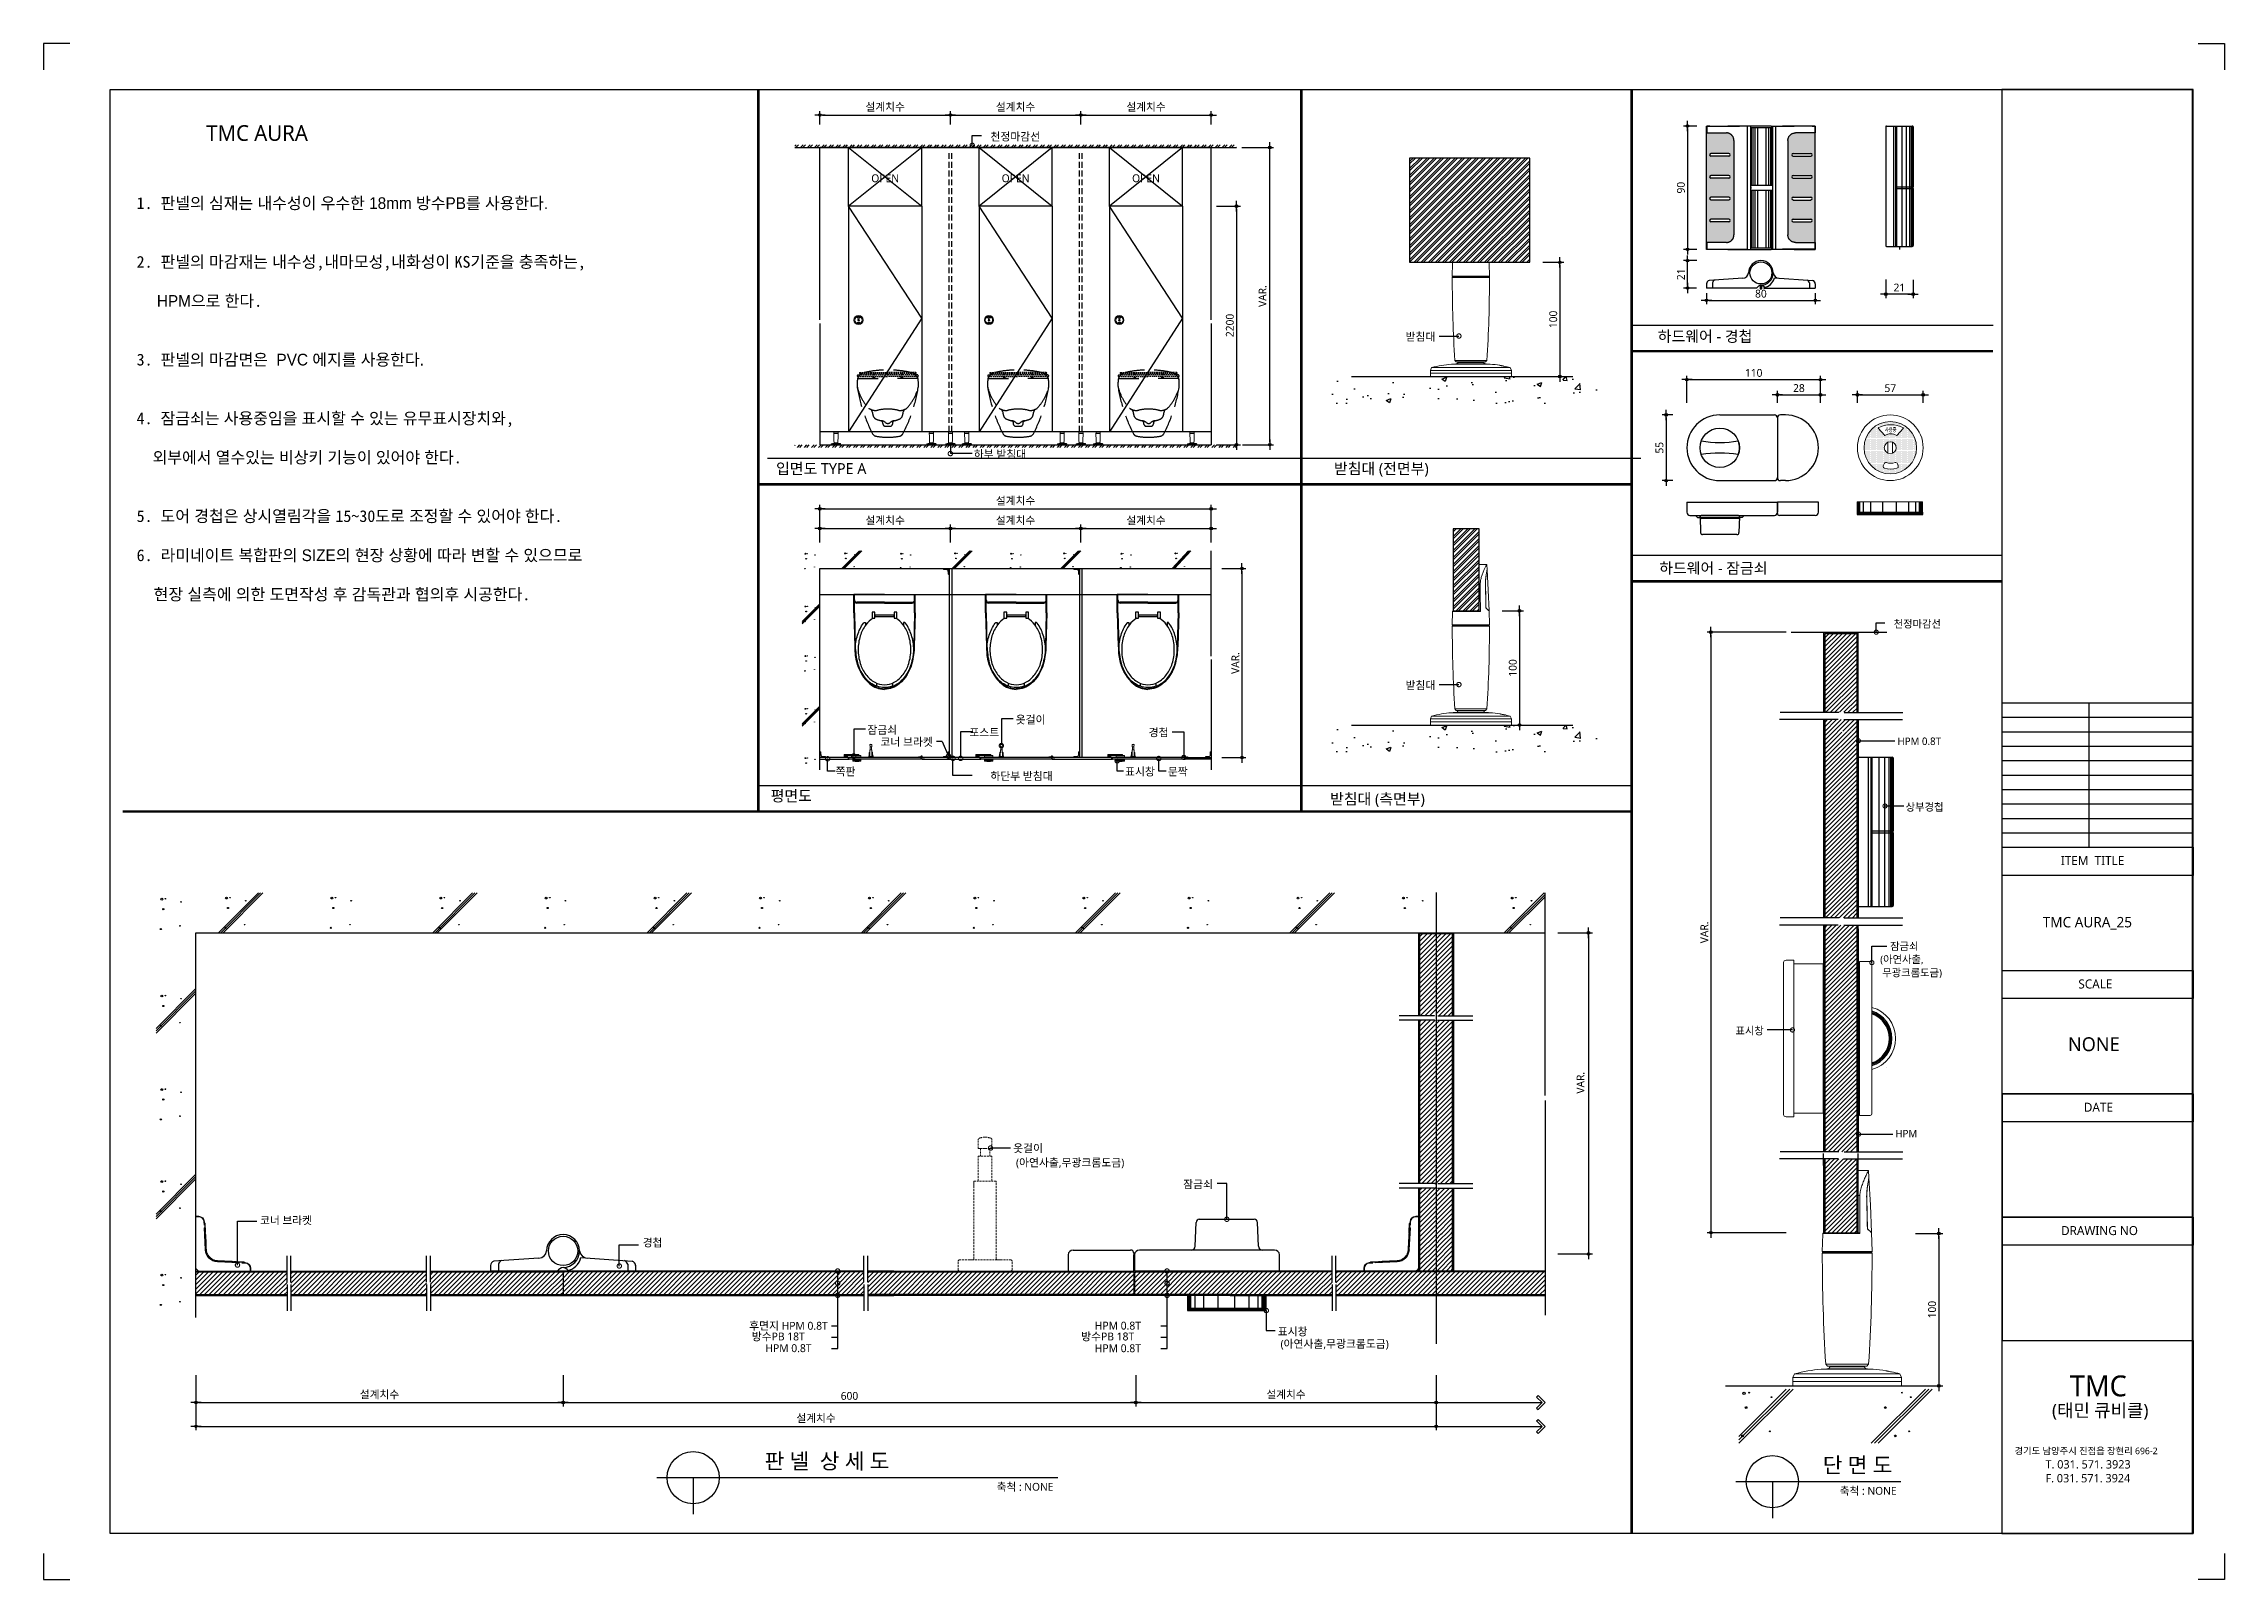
# Model space of a CAD drawing. Extents: x -256 to 8104, y -176 to 5714.
import ezdxf
from ezdxf.enums import TextEntityAlignment as Align

# ---------------------------------------------------------------- set-up
doc = ezdxf.new("R2010")
doc.units = 0
doc.header["$LTSCALE"] = 30
doc.linetypes.add('CEN', pattern=[62, 60, -1, 0, -1])
doc.linetypes.add('HIDDEN', pattern=[0.375, 0.25, -0.125])
doc.layers.get('0').update_dxf_attribs({"linetype": 'CONTINUOUS'})
doc.layers.get('DEFPOINTS').update_dxf_attribs({"linetype": 'CONTINUOUS'})
for name, color, linetype in [('02---제품선', 4, 'CONTINUOUS'), ('0_toilet', 6, 'CONTINUOUS'), ('C', 2, 'CONTINUOUS'), ('curior-0Line', 252, 'CONTINUOUS'), ('DIM', 7, 'CONTINUOUS'), ('FIN', 5, 'CONTINUOUS'), ('HAT', 8, 'CONTINUOUS'), ('HID', 9, 'HIDDEN'), ('jac text', 7, 'CONTINUOUS'), ('TIT', 3, 'CONTINUOUS'), ('경첩', 4, 'CONTINUOUS'), ('문자', 3, 'CONTINUOUS'), ('부자재', 4, 'CONTINUOUS'), ('옷걸이', 4, 'CONTINUOUS'), ('잠금쇠(회전형)', 4, 'CONTINUOUS'), ('중심선', 1, 'CEN'), ('치수', 1, 'CONTINUOUS'), ('판넬', 2, 'CONTINUOUS'), ('해치', 8, 'CONTINUOUS')]:
    doc.layers.add(name, color=color, linetype=linetype)
doc.styles.add('HDW', font='gulim.ttc')
doc.styles.add('돋움', font='malgun.ttf')
doc.dimstyles.new('10', dxfattribs={"dimscale": 10, "dimtxt": 3, "dimasz": 1, "dimexe": 1.5, "dimexo": 2, "dimgap": 1, "dimtad": 1, "dimdec": 0, "dimlunit": 6, "dimtxsty": '돋움', "dimblk": 'DIMDOT', "dimcen": -1, "dimdle": 1.5, "dimclrt": 3, "dimazin": 3, "dimtfac": 1, "dimtdec": 0, "dimtix": 1, "dimtmove": 2, "dimatfit": 3, "dimldrblk": 'DIMDOT', "dimarcsym": 0})
pattern_1 = [(45, (40803.934, -6860.011), (-8.55643, 8.55643), [])]
pattern_2 = [(45, (39996.395, -6971.59), (-8.980256, 8.980256), [])]

# ---------------------------------------------------------------- blocks, each defined once
blk = doc.blocks.new('DIMDOT')
at = {"linetype": 'Continuous'}
blk.add_line((-2, 0), (2, 0), dxfattribs=at)
for radius in [0.5, 0.25]:
    blk.add_circle((0, 0), radius, dxfattribs=at)
blk = doc.blocks.new('*D665')
at = {"layer": 'DEFPOINTS', "color": 0}
for p in [(51541.7, -1384.1), (51041.7, -1440.4), (51541.7, -1440.4)]:
    blk.add_point(p, dxfattribs=at)
at = {"layer": 'DIM', "color": 0, "lineweight": -2, "ltscale": 10}
for p, q in [((51041.7, -1420.4), (51041.7, -1369.1)), ((51051.7, -1384.1), (51531.7, -1384.1)), ((51541.7, -1420.4), (51541.7, -1369.1))]:
    blk.add_line(p, q, dxfattribs=at)
at = {"layer": 'DIM', "color": 0, "lineweight": -2, "xscale": 10, "yscale": 10, "zscale": 10, "rotation": 180}
blk.add_blockref('DIMDOT', (51041.7, -1384.1), dxfattribs=at)
at = {"layer": 'DIM', "color": 0, "lineweight": -2, "xscale": 10, "yscale": 10, "zscale": 10}
blk.add_blockref('DIMDOT', (51541.7, -1384.1), dxfattribs=at)
at = {"layer": 'DIM', "color": 3, "insert": (51291.7, -1354.4), "char_height": 30, "attachment_point": 5, "style": '돋움'}
blk.add_mtext('설계치수', dxfattribs=at)
blk = doc.blocks.new('*D666')
at = {"layer": 'DEFPOINTS', "color": 0}
for p in [(52041.7, -1384.1), (51541.7, -1440.4), (52041.7, -1440.4)]:
    blk.add_point(p, dxfattribs=at)
at = {"layer": 'DIM', "color": 0, "lineweight": -2, "ltscale": 10}
for p, q in [((51541.7, -1420.4), (51541.7, -1369.1)), ((51551.7, -1384.1), (52031.7, -1384.1)), ((52041.7, -1420.4), (52041.7, -1369.1))]:
    blk.add_line(p, q, dxfattribs=at)
at = {"layer": 'DIM', "color": 0, "lineweight": -2, "xscale": 10, "yscale": 10, "zscale": 10, "rotation": 180}
blk.add_blockref('DIMDOT', (51541.7, -1384.1), dxfattribs=at)
at = {"layer": 'DIM', "color": 0, "lineweight": -2, "xscale": 10, "yscale": 10, "zscale": 10}
blk.add_blockref('DIMDOT', (52041.7, -1384.1), dxfattribs=at)
at = {"layer": 'DIM', "color": 3, "insert": (51791.7, -1354.4), "char_height": 30, "attachment_point": 5, "style": '돋움'}
blk.add_mtext('설계치수', dxfattribs=at)
blk = doc.blocks.new('*D667')
at = {"layer": 'DEFPOINTS', "color": 0}
for p in [(52541.7, -1384.1), (52041.7, -1440.4), (52541.7, -1440.4)]:
    blk.add_point(p, dxfattribs=at)
at = {"layer": 'DIM', "color": 0, "lineweight": -2, "ltscale": 10}
for p, q in [((52041.7, -1420.4), (52041.7, -1369.1)), ((52051.7, -1384.1), (52531.7, -1384.1)), ((52541.7, -1420.4), (52541.7, -1369.1))]:
    blk.add_line(p, q, dxfattribs=at)
at = {"layer": 'DIM', "color": 0, "lineweight": -2, "xscale": 10, "yscale": 10, "zscale": 10, "rotation": 180}
blk.add_blockref('DIMDOT', (52041.7, -1384.1), dxfattribs=at)
at = {"layer": 'DIM', "color": 0, "lineweight": -2, "xscale": 10, "yscale": 10, "zscale": 10}
blk.add_blockref('DIMDOT', (52541.7, -1384.1), dxfattribs=at)
at = {"layer": 'DIM', "color": 3, "insert": (52291.7, -1354.4), "char_height": 30, "attachment_point": 5, "style": '돋움'}
blk.add_mtext('설계치수', dxfattribs=at)
blk = doc.blocks.new('*D668')
at = {"layer": 'DEFPOINTS', "color": 0}
for p in [(52541.7, -1733.3), (52541.7, -2648.3), (52638.6, -2648.3)]:
    blk.add_point(p, dxfattribs=at)
at = {"layer": 'DIM', "color": 0, "lineweight": -2, "ltscale": 10}
for p, q in [((52561.7, -1733.3), (52653.6, -1733.3)), ((52638.6, -1743.3), (52638.6, -2638.3)), ((52561.7, -2648.3), (52653.6, -2648.3))]:
    blk.add_line(p, q, dxfattribs=at)
at = {"layer": 'DIM', "color": 0, "lineweight": -2, "xscale": 10, "yscale": 10, "zscale": 10}
for p, rotation in [((52638.6, -1733.3), 90), ((52638.6, -2648.3), 270)]:
    blk.add_blockref('DIMDOT', p, dxfattribs=dict(at, rotation=rotation))
at = {"layer": 'DIM', "color": 3, "insert": (52613.1, -2190.8), "char_height": 30, "attachment_point": 5, "rotation": 90, "style": '돋움'}
blk.add_mtext('2200', dxfattribs=at)
blk = doc.blocks.new('*D669')
at = {"layer": 'DEFPOINTS', "color": 0}
for p in [(52562.7, -3123.2), (52562.7, -3848.2), (52659.6, -3848.2)]:
    blk.add_point(p, dxfattribs=at)
at = {"layer": 'DIM', "color": 0, "lineweight": -2, "ltscale": 10}
for p, q in [((52582.7, -3123.2), (52674.6, -3123.2)), ((52659.6, -3133.2), (52659.6, -3838.2)), ((52582.7, -3848.2), (52674.6, -3848.2))]:
    blk.add_line(p, q, dxfattribs=at)
at = {"layer": 'DIM', "color": 0, "lineweight": -2, "xscale": 10, "yscale": 10, "zscale": 10}
for p, rotation in [((52659.6, -3123.2), 90), ((52659.6, -3848.2), 270)]:
    blk.add_blockref('DIMDOT', p, dxfattribs=dict(at, rotation=rotation))
at = {"layer": 'DIM', "color": 3, "insert": (52634.4, -3485.7), "char_height": 30, "attachment_point": 5, "rotation": 90, "style": '돋움'}
blk.add_mtext('VAR.', dxfattribs=at)
blk = doc.blocks.new('_DOTSMALL')
at = {"color": 0, "linetype": 'ByBlock', "const_width": 0.5}
blk.add_lwpolyline([(-0.0625, 0, 1), (0.0625, 0, 1)], format="xyb", close=True, dxfattribs=at)
blk = doc.blocks.new('A$C63EC304E')
at = {"layer": '치수', "color": 1, "xscale": 2.5, "yscale": 2.5, "zscale": 2.5, "rotation": 234.3098741996962}
blk.add_blockref('_DOTSMALL', (0.31, 0.31), dxfattribs=at)
blk = doc.blocks.new('A$C2BC9653E')
at = {"layer": '치수', "xscale": 0.3333333333333333, "yscale": 0.3333333333333333, "zscale": 0.3333333333333333}
blk.add_blockref('A$C63EC304E', (0, 0), dxfattribs=at)
blk = doc.blocks.new('A$C7FC71301')
at = {"layer": '치수', "rotation": 180}
blk.add_blockref('A$C2BC9653E', (0.21, 0.21), dxfattribs=at)
blk = doc.blocks.new('A$C4A20372B')
at = {"layer": '치수'}
blk.add_blockref('A$C7FC71301', (0, 0), dxfattribs=at)
blk = doc.blocks.new('A$C566469F5')
at = {"layer": '치수'}
blk.add_blockref('A$C4A20372B', (0, 0), dxfattribs=at)
blk = doc.blocks.new('A$C7E317CD4')
at = {"layer": '해치', "xscale": 2, "yscale": 2, "zscale": 2}
blk.add_blockref('A$C566469F5', (0, 0), dxfattribs=at)
blk = doc.blocks.new('A$C601D7F27')
at = {"layer": '치수'}
blk.add_blockref('A$C7E317CD4', (0, 0), dxfattribs=at)
blk = doc.blocks.new('A$C38802C08')
at = {"layer": '치수'}
blk.add_blockref('A$C601D7F27', (0, 0), dxfattribs=at)
blk = doc.blocks.new('*D670')
at = {"layer": 'DEFPOINTS', "color": 0}
for p in [(52541.7, -2969.6), (52041.7, -3042.7), (52541.7, -3042.7)]:
    blk.add_point(p, dxfattribs=at)
at = {"layer": 'DIM', "color": 0, "lineweight": -2, "ltscale": 10}
for p, q in [((52041.7, -3022.7), (52041.7, -2954.6)), ((52051.7, -2969.6), (52531.7, -2969.6)), ((52541.7, -3022.7), (52541.7, -2954.6))]:
    blk.add_line(p, q, dxfattribs=at)
at = {"layer": 'DIM', "color": 0, "lineweight": -2, "xscale": 10, "yscale": 10, "zscale": 10, "rotation": 180}
blk.add_blockref('DIMDOT', (52041.7, -2969.6), dxfattribs=at)
at = {"layer": 'DIM', "color": 0, "lineweight": -2, "xscale": 10, "yscale": 10, "zscale": 10}
blk.add_blockref('DIMDOT', (52541.7, -2969.6), dxfattribs=at)
at = {"layer": 'DIM', "color": 3, "insert": (52291.7, -2940), "char_height": 30, "attachment_point": 5, "style": '돋움'}
blk.add_mtext('설계치수', dxfattribs=at)
blk = doc.blocks.new('*D671')
at = {"layer": 'DEFPOINTS', "color": 0}
for p in [(52541.7, -2894.3), (51041.7, -3042.7), (52541.7, -3042.7)]:
    blk.add_point(p, dxfattribs=at)
at = {"layer": 'DIM', "color": 0, "lineweight": -2, "ltscale": 10}
for p, q in [((51041.7, -3022.7), (51041.7, -2879.3)), ((51051.7, -2894.3), (52531.7, -2894.3)), ((52541.7, -3022.7), (52541.7, -2879.3))]:
    blk.add_line(p, q, dxfattribs=at)
at = {"layer": 'DIM', "color": 0, "lineweight": -2, "xscale": 10, "yscale": 10, "zscale": 10, "rotation": 180}
blk.add_blockref('DIMDOT', (51041.7, -2894.3), dxfattribs=at)
at = {"layer": 'DIM', "color": 0, "lineweight": -2, "xscale": 10, "yscale": 10, "zscale": 10}
blk.add_blockref('DIMDOT', (52541.7, -2894.3), dxfattribs=at)
at = {"layer": 'DIM', "color": 3, "insert": (51791.7, -2864.6), "char_height": 30, "attachment_point": 5, "style": '돋움'}
blk.add_mtext('설계치수', dxfattribs=at)
blk = doc.blocks.new('*D672')
at = {"layer": 'DEFPOINTS', "color": 0}
for p in [(52041.7, -2969.6), (51541.7, -3042.7), (52041.7, -3042.7)]:
    blk.add_point(p, dxfattribs=at)
at = {"layer": 'DIM', "color": 0, "lineweight": -2, "ltscale": 10}
for p, q in [((51541.7, -3022.7), (51541.7, -2954.6)), ((51551.7, -2969.6), (52031.7, -2969.6)), ((52041.7, -3022.7), (52041.7, -2954.6))]:
    blk.add_line(p, q, dxfattribs=at)
at = {"layer": 'DIM', "color": 0, "lineweight": -2, "xscale": 10, "yscale": 10, "zscale": 10, "rotation": 180}
blk.add_blockref('DIMDOT', (51541.7, -2969.6), dxfattribs=at)
at = {"layer": 'DIM', "color": 0, "lineweight": -2, "xscale": 10, "yscale": 10, "zscale": 10}
blk.add_blockref('DIMDOT', (52041.7, -2969.6), dxfattribs=at)
at = {"layer": 'DIM', "color": 3, "insert": (51791.7, -2940), "char_height": 30, "attachment_point": 5, "style": '돋움'}
blk.add_mtext('설계치수', dxfattribs=at)
blk = doc.blocks.new('*D673')
at = {"layer": 'DEFPOINTS', "color": 0}
for p in [(51541.7, -2969.6), (51041.7, -3042.7), (51541.7, -3042.7)]:
    blk.add_point(p, dxfattribs=at)
at = {"layer": 'DIM', "color": 0, "lineweight": -2, "ltscale": 10}
for p, q in [((51041.7, -3022.7), (51041.7, -2954.6)), ((51051.7, -2969.6), (51531.7, -2969.6)), ((51541.7, -3022.7), (51541.7, -2954.6))]:
    blk.add_line(p, q, dxfattribs=at)
at = {"layer": 'DIM', "color": 0, "lineweight": -2, "xscale": 10, "yscale": 10, "zscale": 10, "rotation": 180}
blk.add_blockref('DIMDOT', (51041.7, -2969.6), dxfattribs=at)
at = {"layer": 'DIM', "color": 0, "lineweight": -2, "xscale": 10, "yscale": 10, "zscale": 10}
blk.add_blockref('DIMDOT', (51541.7, -2969.6), dxfattribs=at)
at = {"layer": 'DIM', "color": 3, "insert": (51291.7, -2940), "char_height": 30, "attachment_point": 5, "style": '돋움'}
blk.add_mtext('설계치수', dxfattribs=at)
blk = doc.blocks.new('*D674')
at = {"layer": 'DEFPOINTS', "color": 0}
for p in [(54877.2, -2398.7), (54365.2, -2507.3), (54877.2, -2507.3)]:
    blk.add_point(p, dxfattribs=at)
at = {"layer": 'DIM', "color": 0, "lineweight": -2, "ltscale": 10}
for p, q in [((54365.2, -2487.3), (54365.2, -2383.7)), ((54375.2, -2398.7), (54867.2, -2398.7)), ((54877.2, -2487.3), (54877.2, -2383.7))]:
    blk.add_line(p, q, dxfattribs=at)
at = {"layer": 'DIM', "color": 0, "lineweight": -2, "xscale": 10, "yscale": 10, "zscale": 10, "rotation": 180}
blk.add_blockref('DIMDOT', (54365.2, -2398.7), dxfattribs=at)
at = {"layer": 'DIM', "color": 0, "lineweight": -2, "xscale": 10, "yscale": 10, "zscale": 10}
blk.add_blockref('DIMDOT', (54877.2, -2398.7), dxfattribs=at)
at = {"layer": 'DIM', "color": 3, "insert": (54621.2, -2373.1), "char_height": 30, "attachment_point": 5, "style": '돋움'}
blk.add_mtext('110', dxfattribs=at)
blk = doc.blocks.new('*D675')
at = {"layer": 'DEFPOINTS', "color": 0}
for p in [(54712.2, -2507.3), (54877.2, -2456.7), (54877.2, -2507.3)]:
    blk.add_point(p, dxfattribs=at)
at = {"layer": 'DIM', "color": 0, "lineweight": -2, "ltscale": 10}
for p, q in [((54712.2, -2487.3), (54712.2, -2441.7)), ((54722.2, -2456.7), (54867.2, -2456.7)), ((54877.2, -2487.3), (54877.2, -2441.7))]:
    blk.add_line(p, q, dxfattribs=at)
at = {"layer": 'DIM', "color": 0, "lineweight": -2, "xscale": 10, "yscale": 10, "zscale": 10, "rotation": 180}
blk.add_blockref('DIMDOT', (54712.2, -2456.7), dxfattribs=at)
at = {"layer": 'DIM', "color": 0, "lineweight": -2, "xscale": 10, "yscale": 10, "zscale": 10}
blk.add_blockref('DIMDOT', (54877.2, -2456.7), dxfattribs=at)
at = {"layer": 'DIM', "color": 3, "insert": (54794.7, -2431.2), "char_height": 30, "attachment_point": 5, "style": '돋움'}
blk.add_mtext('28', dxfattribs=at)
blk = doc.blocks.new('*D676')
at = {"layer": 'DEFPOINTS', "color": 0}
for p in [(55018.9, -2507.3), (55270.9, -2456.7), (55270.9, -2507.3)]:
    blk.add_point(p, dxfattribs=at)
at = {"layer": 'DIM', "color": 0, "lineweight": -2, "ltscale": 10}
for p, q in [((55018.9, -2487.3), (55018.9, -2441.7)), ((55028.9, -2456.7), (55260.9, -2456.7)), ((55270.9, -2487.3), (55270.9, -2441.7))]:
    blk.add_line(p, q, dxfattribs=at)
at = {"layer": 'DIM', "color": 0, "lineweight": -2, "xscale": 10, "yscale": 10, "zscale": 10, "rotation": 180}
blk.add_blockref('DIMDOT', (55018.9, -2456.7), dxfattribs=at)
at = {"layer": 'DIM', "color": 0, "lineweight": -2, "xscale": 10, "yscale": 10, "zscale": 10}
blk.add_blockref('DIMDOT', (55270.9, -2456.7), dxfattribs=at)
at = {"layer": 'DIM', "color": 3, "insert": (55144.9, -2431.4), "char_height": 30, "attachment_point": 5, "style": '돋움'}
blk.add_mtext('57', dxfattribs=at)
blk = doc.blocks.new('*D677')
at = {"layer": 'DEFPOINTS', "color": 0}
for p in [(54422.8, -1426), (54367.8, -1899.1), (54422.8, -1899.1)]:
    blk.add_point(p, dxfattribs=at)
at = {"layer": 'DIM', "color": 0, "lineweight": -2, "ltscale": 10}
for p, q in [((54402.8, -1426), (54352.8, -1426)), ((54367.8, -1436), (54367.8, -1889.1)), ((54402.8, -1899.1), (54352.8, -1899.1))]:
    blk.add_line(p, q, dxfattribs=at)
at = {"layer": 'DIM', "color": 0, "lineweight": -2, "xscale": 10, "yscale": 10, "zscale": 10}
for p, rotation in [((54367.8, -1426), 90), ((54367.8, -1899.1), 270)]:
    blk.add_blockref('DIMDOT', p, dxfattribs=dict(at, rotation=rotation))
at = {"layer": 'DIM', "color": 3, "insert": (54342.3, -1662.5), "char_height": 30, "attachment_point": 5, "rotation": 90, "style": '돋움'}
blk.add_mtext('90', dxfattribs=at)
blk = doc.blocks.new('*D678')
at = {"layer": 'DEFPOINTS', "color": 0}
for p in [(54440.4, -2047.3), (54857.5, -2047.3), (54857.5, -2094.7)]:
    blk.add_point(p, dxfattribs=at)
at = {"layer": 'DIM', "color": 0, "lineweight": -2, "ltscale": 10}
for p, q in [((54440.4, -2067.3), (54440.4, -2109.7)), ((54857.5, -2067.3), (54857.5, -2109.7)), ((54450.4, -2094.7), (54847.5, -2094.7))]:
    blk.add_line(p, q, dxfattribs=at)
at = {"layer": 'DIM', "color": 0, "lineweight": -2, "xscale": 10, "yscale": 10, "zscale": 10, "rotation": 180}
blk.add_blockref('DIMDOT', (54440.4, -2094.7), dxfattribs=at)
at = {"layer": 'DIM', "color": 0, "lineweight": -2, "xscale": 10, "yscale": 10, "zscale": 10}
blk.add_blockref('DIMDOT', (54857.5, -2094.7), dxfattribs=at)
at = {"layer": 'DIM', "color": 3, "insert": (54648.9, -2069.2), "char_height": 30, "attachment_point": 5, "style": '돋움'}
blk.add_mtext('80', dxfattribs=at)
blk = doc.blocks.new('*D679')
at = {"layer": 'DEFPOINTS', "color": 0}
for p in [(54367.8, -1942.3), (54422.8, -1942.3), (54422.1, -2047.3)]:
    blk.add_point(p, dxfattribs=at)
at = {"layer": 'DIM', "color": 0, "lineweight": -2, "ltscale": 10}
for p, q in [((54402.8, -1942.3), (54352.8, -1942.3)), ((54367.8, -2037.3), (54367.8, -1952.3)), ((54402.1, -2047.3), (54352.8, -2047.3))]:
    blk.add_line(p, q, dxfattribs=at)
at = {"layer": 'DIM', "color": 0, "lineweight": -2, "xscale": 10, "yscale": 10, "zscale": 10}
for p, rotation in [((54367.8, -1942.3), 90), ((54367.8, -2047.3), 270)]:
    blk.add_blockref('DIMDOT', p, dxfattribs=dict(at, rotation=rotation))
at = {"layer": 'DIM', "color": 3, "insert": (54342.5, -1994.8), "char_height": 30, "attachment_point": 5, "rotation": 90, "style": '돋움'}
blk.add_mtext('21', dxfattribs=at)
blk = doc.blocks.new('*D680')
at = {"layer": 'DEFPOINTS', "color": 0}
for p in [(55127.3, -1995.1), (55232.3, -1995.9), (55127.3, -2070.8)]:
    blk.add_point(p, dxfattribs=at)
at = {"layer": 'DIM', "color": 0, "lineweight": -2, "ltscale": 10}
for p, q in [((55127.3, -2015.1), (55127.3, -2085.8)), ((55222.3, -2070.8), (55137.3, -2070.8)), ((55232.3, -2015.9), (55232.3, -2085.8))]:
    blk.add_line(p, q, dxfattribs=at)
at = {"layer": 'DIM', "color": 0, "lineweight": -2, "xscale": 10, "yscale": 10, "zscale": 10, "rotation": 180}
blk.add_blockref('DIMDOT', (55127.3, -2070.8), dxfattribs=at)
at = {"layer": 'DIM', "color": 0, "lineweight": -2, "xscale": 10, "yscale": 10, "zscale": 10}
blk.add_blockref('DIMDOT', (55232.3, -2070.8), dxfattribs=at)
at = {"layer": 'DIM', "color": 3, "insert": (55179.8, -2045.5), "char_height": 30, "attachment_point": 5, "style": '돋움'}
blk.add_mtext('21', dxfattribs=at)
blk = doc.blocks.new('A$C10E41893')
at = {"layer": '부자재'}
for p, q in [((6, 0), (6, 196)), ((123, 196), (6, 196)), ((123, 192), (6, 192)), ((55, 0), (55, 177)), ((61, 0), (61, 177)), ((6, 0), (6, -196)), ((55, 0), (55, -177)), ((61, 0), (61, -177)), ((123, -192), (6, -192)), ((123, -196), (6, -196))]:
    blk.add_line(p, q, dxfattribs=at)
for points in [[(123, 196, -0.012538), (123, 196), (335, 190, -0.055395), (445, 175, -0.154276), (577, 93, -0.179504), (612, 0, -0.179504)], [(123, 192, -0.012538), (123, 192), (335, 187, -0.055395), (444, 172, -0.154276), (574, 91, -0.179504), (608, 0, -0.179504)], [(157, -72, 0.089162), (200, -119, 0.085733), (270, -155, 0.075373), (359, -168, 0.075373), (447, -155, 0.085733), (517, -119, 0.106084), (567, -62, 0.126931), (583, 0, 0.126931), (567, 62, 0.106084), (517, 119, 0.085733), (447, 155, 0.075373), (359, 168, 0.075373), (270, 155, 0.085733), (200, 119, 0.089162), (157, 72)], [(572, 51), (589, 51), (589, 60, 0.021185), (583, 71, 0.106084), (528, 134, 0.085733), (453, 172, 0.075373), (359, 187, 0.075373), (265, 172, 0.085733), (189, 134, 0.007337), (184, 130), (184, 122), (205, 122)], [(123, -196, 0.012538), (123, -196), (335, -190, 0.055395), (445, -175, 0.154276), (577, -93, 0.179504), (612, 0, 0.179504)], [(123, -192, 0.012538), (123, -192), (335, -187, 0.055395), (444, -172, 0.154276), (574, -91, 0.179504), (608, 0, 0.179504)], [(589, -51, 0.090214), (598, 0, 0.090214), (589, 51, 0.106084)], [(572, -51), (589, -51), (589, -60, -0.021185), (583, -71, -0.106084), (528, -134, -0.085733), (453, -172, -0.075373), (359, -187, -0.075373), (265, -172, -0.085733), (189, -134, -0.007337), (184, -130), (184, -122), (205, -122)]]:
    blk.add_lwpolyline(points, format="xyb", dxfattribs=at)
blk.add_lwpolyline([(138, -61), (119, -61), (119, -79), (157, -79), (157, -61), (138, -61), (147, -61), (147, 61), (138, 61), (157, 61), (157, 79), (119, 79), (119, 61), (138, 61), (138, -61), (119, -61)], dxfattribs=at)
for centre, start, end in [((40, 177), 0, 90), ((46, 177), 0, 90), ((40, -177), 270, 0), ((46, -177), 270, 0)]:
    blk.add_arc(centre, 15, start, end, dxfattribs=at)
blk = doc.blocks.new('A$C460A2A32')
at = {"color": 0}
for p, q in [((3, 20), (0, 16)), ((3, 20), (9, 20)), ((4, 10), (162, 10)), ((9, 20), (162, 20)), ((13, 32), (11, 30)), ((13, 32), (162, 32)), ((13, 27), (162, 27)), ((312, 32), (162, 32)), ((312, 27), (162, 27)), ((316, 20), (162, 20)), ((321, 10), (162, 10)), ((312, 32), (313, 30)), ((322, 20), (316, 20)), ((322, 20), (324, 16))]:
    blk.add_line(p, q, dxfattribs=at)
for centre, radius, start, end in [((4, 14), 4, 150.0107, 270), ((13, 29), 2, 135, 270), ((109, 28), 26, 182.6717, 198.4118), ((109, 10), 26, 180, 202.6199), ((107, 28), 23, 183.0205, 200.9186), ((107, 10), 23, 180, 205.7715), ((69, 10), 23, 334.2285, 0), ((69, 28), 23, 339.0814, 356.9795), ((67, 10), 26, 337.3801, 0), ((67, 28), 26, 341.5882, 357.3283), ((257, 10), 26, 180, 202.6199), ((257, 28), 26, 182.6717, 198.4118), ((256, 28), 23, 183.0205, 200.9186), ((256, 10), 23, 180, 205.7715), ((217, 10), 23, 334.2285, 0), ((217, 28), 23, 339.0814, 356.9795), ((216, 28), 26, 341.5882, 357.3283), ((216, 10), 26, 337.3801, 0), ((312, 29), 2, 270, 45), ((321, 14), 4, 270, 29.9893)]:
    blk.add_arc(centre, radius, start, end, dxfattribs=at)
blk = doc.blocks.new('*D681')
at = {"layer": 'DEFPOINTS', "color": 0}
for p in [(54330.9, -2533.9), (54285.2, -2785.9), (54330.9, -2785.9)]:
    blk.add_point(p, dxfattribs=at)
at = {"layer": 'DIM', "color": 0, "lineweight": -2, "ltscale": 10}
for p, q in [((54310.9, -2533.9), (54270.2, -2533.9)), ((54285.2, -2543.9), (54285.2, -2775.9)), ((54310.9, -2785.9), (54270.2, -2785.9))]:
    blk.add_line(p, q, dxfattribs=at)
at = {"layer": 'DIM', "color": 0, "lineweight": -2, "xscale": 10, "yscale": 10, "zscale": 10}
for p, rotation in [((54285.2, -2533.9), 90), ((54285.2, -2785.9), 270)]:
    blk.add_blockref('DIMDOT', p, dxfattribs=dict(at, rotation=rotation))
at = {"layer": 'DIM', "color": 3, "insert": (54259.9, -2659.9), "char_height": 30, "attachment_point": 5, "rotation": 90, "style": '돋움'}
blk.add_mtext('55', dxfattribs=at)
blk = doc.blocks.new('*D682')
at = {"layer": 'DEFPOINTS', "color": 0}
for p in [(54766.2, -3366.9), (54457.4, -5670.2), (54766.2, -5670.2)]:
    blk.add_point(p, dxfattribs=at)
at = {"layer": 'DIM', "color": 0, "lineweight": -2, "ltscale": 10}
for p, q in [((54746.2, -3366.9), (54442.4, -3366.9)), ((54457.4, -3376.9), (54457.4, -5660.2)), ((54746.2, -5670.2), (54442.4, -5670.2))]:
    blk.add_line(p, q, dxfattribs=at)
at = {"layer": 'DIM', "color": 0, "lineweight": -2, "xscale": 10, "yscale": 10, "zscale": 10}
for p, rotation in [((54457.4, -3366.9), 90), ((54457.4, -5670.2), 270)]:
    blk.add_blockref('DIMDOT', p, dxfattribs=dict(at, rotation=rotation))
at = {"layer": 'DIM', "color": 3, "insert": (54432.2, -4518.6), "char_height": 30, "attachment_point": 5, "rotation": 90, "style": '돋움'}
blk.add_mtext('VAR.', dxfattribs=at)
blk = doc.blocks.new('A$C13EB2441')
for p, q in [((0.84, 7.37), (0.84, 14.11)), ((0.84, 6.74), (0.84, 0))]:
    blk.add_line(p, q)
blk = doc.blocks.new('*D683')
at = {"layer": 'DEFPOINTS', "color": 0}
for p in [(55221.9, -5673.2), (55231, -6257.5), (55330.8, -6257.5)]:
    blk.add_point(p, dxfattribs=at)
at = {"layer": 'DIM', "color": 0, "lineweight": -2, "ltscale": 10}
for p, q in [((55241.9, -5673.2), (55345.8, -5673.2)), ((55330.8, -5683.2), (55330.8, -6247.5)), ((55251, -6257.5), (55345.8, -6257.5))]:
    blk.add_line(p, q, dxfattribs=at)
at = {"layer": 'DIM', "color": 0, "lineweight": -2, "xscale": 10, "yscale": 10, "zscale": 10}
for p, rotation in [((55330.8, -5673.2), 90), ((55330.8, -6257.5), 270)]:
    blk.add_blockref('DIMDOT', p, dxfattribs=dict(at, rotation=rotation))
at = {"layer": 'DIM', "color": 3, "insert": (55305.2, -5965.3), "char_height": 30, "attachment_point": 5, "rotation": 90, "style": '돋움'}
blk.add_mtext('100', dxfattribs=at)
blk = doc.blocks.new('*D684')
at = {"layer": 'DEFPOINTS', "color": 0}
for p in [(53637.3, -3285.3), (53580.5, -3723.5), (53723.4, -3723.5)]:
    blk.add_point(p, dxfattribs=at)
at = {"layer": 'DIM', "color": 0, "lineweight": -2, "ltscale": 10}
for p, q in [((53657.3, -3285.3), (53738.4, -3285.3)), ((53723.4, -3295.3), (53723.4, -3713.5)), ((53600.5, -3723.5), (53738.4, -3723.5))]:
    blk.add_line(p, q, dxfattribs=at)
at = {"layer": 'DIM', "color": 0, "lineweight": -2, "xscale": 10, "yscale": 10, "zscale": 10}
for p, rotation in [((53723.4, -3285.3), 90), ((53723.4, -3723.5), 270)]:
    blk.add_blockref('DIMDOT', p, dxfattribs=dict(at, rotation=rotation))
at = {"layer": 'DIM', "color": 3, "insert": (53697.8, -3504.4), "char_height": 30, "attachment_point": 5, "rotation": 90, "style": '돋움'}
blk.add_mtext('100', dxfattribs=at)
blk = doc.blocks.new('*D685')
at = {"layer": 'DEFPOINTS', "color": 0}
for p in [(52638.6, -1508.5), (52766, -1508.5), (52641.1, -2648.3)]:
    blk.add_point(p, dxfattribs=at)
at = {"layer": 'DIM', "color": 0, "lineweight": -2, "ltscale": 10}
for p, q in [((52658.6, -1508.5), (52781, -1508.5)), ((52766, -2638.3), (52766, -1518.5)), ((52661.1, -2648.3), (52781, -2648.3))]:
    blk.add_line(p, q, dxfattribs=at)
at = {"layer": 'DIM', "color": 0, "lineweight": -2, "xscale": 10, "yscale": 10, "zscale": 10}
for p, rotation in [((52766, -1508.5), 90), ((52766, -2648.3), 270)]:
    blk.add_blockref('DIMDOT', p, dxfattribs=dict(at, rotation=rotation))
at = {"layer": 'DIM', "color": 3, "insert": (52738.7, -2078.4), "char_height": 30, "attachment_point": 5, "rotation": 90, "style": '돋움'}
blk.add_mtext('VAR.', dxfattribs=at)
blk = doc.blocks.new('*D686')
at = {"layer": 'DEFPOINTS', "color": 0}
for p in [(53792.4, -1948.6), (53735.6, -2386.7), (53878.5, -2386.7)]:
    blk.add_point(p, dxfattribs=at)
at = {"layer": 'DIM', "color": 0, "lineweight": -2, "ltscale": 10}
for p, q in [((53812.4, -1948.6), (53893.5, -1948.6)), ((53878.5, -1958.6), (53878.5, -2376.7)), ((53755.6, -2386.7), (53893.5, -2386.7))]:
    blk.add_line(p, q, dxfattribs=at)
at = {"layer": 'DIM', "color": 0, "lineweight": -2, "xscale": 10, "yscale": 10, "zscale": 10}
for p, rotation in [((53878.5, -1948.6), 90), ((53878.5, -2386.7), 270)]:
    blk.add_blockref('DIMDOT', p, dxfattribs=dict(at, rotation=rotation))
at = {"layer": 'DIM', "color": 3, "insert": (53852.9, -2167.7), "char_height": 30, "attachment_point": 5, "rotation": 90, "style": '돋움'}
blk.add_mtext('100', dxfattribs=at)
blk = doc.blocks.new('*D687')
at = {"layer": 'DEFPOINTS', "color": 0}
for p in [(48649.8, -6196.1), (50056.9, -6196.1), (50056.9, -6321.8)]:
    blk.add_point(p, dxfattribs=at)
at = {"layer": 'DIM', "color": 0, "lineweight": -2, "ltscale": 10}
for p, q in [((48649.8, -6216.1), (48649.8, -6336.8)), ((50056.9, -6216.1), (50056.9, -6336.8)), ((48659.8, -6321.8), (50046.9, -6321.8))]:
    blk.add_line(p, q, dxfattribs=at)
at = {"layer": 'DIM', "color": 0, "lineweight": -2, "xscale": 10, "yscale": 10, "zscale": 10, "rotation": 180}
blk.add_blockref('DIMDOT', (48649.8, -6321.8), dxfattribs=at)
at = {"layer": 'DIM', "color": 0, "lineweight": -2, "xscale": 10, "yscale": 10, "zscale": 10}
blk.add_blockref('DIMDOT', (50056.9, -6321.8), dxfattribs=at)
at = {"layer": 'DIM', "color": 3, "insert": (49353.3, -6292.1), "char_height": 30, "attachment_point": 5, "style": '돋움'}
blk.add_mtext('설계치수', dxfattribs=at)
blk = doc.blocks.new('*D688')
at = {"layer": 'DEFPOINTS', "color": 0}
for p in [(48649.8, -6196.1), (53403.7, -6196.1), (53403.7, -6413.2)]:
    blk.add_point(p, dxfattribs=at)
at = {"layer": 'DIM', "color": 0, "lineweight": -2, "ltscale": 10}
for p, q in [((48649.8, -6216.1), (48649.8, -6428.2)), ((53403.7, -6216.1), (53403.7, -6428.2)), ((48659.8, -6413.2), (53393.7, -6413.2))]:
    blk.add_line(p, q, dxfattribs=at)
at = {"layer": 'DIM', "color": 0, "lineweight": -2, "xscale": 10, "yscale": 10, "zscale": 10, "rotation": 180}
blk.add_blockref('DIMDOT', (48649.8, -6413.2), dxfattribs=at)
at = {"layer": 'DIM', "color": 0, "lineweight": -2, "xscale": 10, "yscale": 10, "zscale": 10}
blk.add_blockref('DIMDOT', (53403.7, -6413.2), dxfattribs=at)
at = {"layer": 'DIM', "color": 3, "insert": (51026.8, -6383.6), "char_height": 30, "attachment_point": 5, "style": '돋움'}
blk.add_mtext('설계치수', dxfattribs=at)
blk = doc.blocks.new('*D689')
at = {"layer": 'DEFPOINTS', "color": 0}
for p in [(52252.8, -6196.1), (53403.7, -6196.1), (53403.7, -6321.8)]:
    blk.add_point(p, dxfattribs=at)
at = {"layer": 'DIM', "color": 0, "lineweight": -2, "ltscale": 10}
for p, q in [((52252.8, -6216.1), (52252.8, -6336.8)), ((53403.7, -6216.1), (53403.7, -6336.8)), ((52262.8, -6321.8), (53393.7, -6321.8))]:
    blk.add_line(p, q, dxfattribs=at)
at = {"layer": 'DIM', "color": 0, "lineweight": -2, "xscale": 10, "yscale": 10, "zscale": 10, "rotation": 180}
blk.add_blockref('DIMDOT', (52252.8, -6321.8), dxfattribs=at)
at = {"layer": 'DIM', "color": 0, "lineweight": -2, "xscale": 10, "yscale": 10, "zscale": 10}
blk.add_blockref('DIMDOT', (53403.7, -6321.8), dxfattribs=at)
at = {"layer": 'DIM', "color": 3, "insert": (52828.3, -6292.1), "char_height": 30, "attachment_point": 5, "style": '돋움'}
blk.add_mtext('설계치수', dxfattribs=at)
blk = doc.blocks.new('*D690')
at = {"layer": 'DEFPOINTS', "color": 0}
for p in [(50056.9, -6196.1), (52252.8, -6196.1), (52252.8, -6321.8)]:
    blk.add_point(p, dxfattribs=at)
at = {"layer": 'DIM', "color": 0, "lineweight": -2, "ltscale": 10}
for p, q in [((50056.9, -6216.1), (50056.9, -6336.8)), ((52252.8, -6216.1), (52252.8, -6336.8)), ((50066.9, -6321.8), (52242.8, -6321.8))]:
    blk.add_line(p, q, dxfattribs=at)
at = {"layer": 'DIM', "color": 0, "lineweight": -2, "xscale": 10, "yscale": 10, "zscale": 10, "rotation": 180}
blk.add_blockref('DIMDOT', (50056.9, -6321.8), dxfattribs=at)
at = {"layer": 'DIM', "color": 0, "lineweight": -2, "xscale": 10, "yscale": 10, "zscale": 10}
blk.add_blockref('DIMDOT', (52252.8, -6321.8), dxfattribs=at)
at = {"layer": 'DIM', "color": 3, "insert": (51154.9, -6296.3), "char_height": 30, "attachment_point": 5, "style": '돋움'}
blk.add_mtext('600', dxfattribs=at)
blk = doc.blocks.new('A$C06B31977')
for p, q in [((1.26, 11.06), (1.26, 21.17)), ((1.26, 10.11), (1.26, 0))]:
    blk.add_line(p, q)
blk = doc.blocks.new('*D691')
at = {"layer": 'DEFPOINTS', "color": 0}
for p in [(53850.5, -4520.4), (53850.5, -5751.8), (53988.4, -5751.8)]:
    blk.add_point(p, dxfattribs=at)
at = {"layer": 'DIM', "color": 0, "lineweight": -2, "ltscale": 10}
for p, q in [((53870.5, -4520.4), (54003.4, -4520.4)), ((53988.4, -4530.4), (53988.4, -5741.8)), ((53870.5, -5751.8), (54003.4, -5751.8))]:
    blk.add_line(p, q, dxfattribs=at)
at = {"layer": 'DIM', "color": 0, "lineweight": -2, "xscale": 10, "yscale": 10, "zscale": 10}
for p, rotation in [((53988.4, -4520.4), 90), ((53988.4, -5751.8), 270)]:
    blk.add_blockref('DIMDOT', p, dxfattribs=dict(at, rotation=rotation))
at = {"layer": 'DIM', "color": 3, "insert": (53957.6, -5095.2), "char_height": 30, "attachment_point": 5, "rotation": 90, "style": '돋움'}
blk.add_mtext('VAR.', dxfattribs=at)
blk = doc.blocks.new('AURA_25', base_point=(48321.5, -6824.2))
at = {"layer": 'HAT'}
h = blk.add_hatch(dxfattribs=at)
h.set_pattern_fill('ANSI32', color=256, scale=2, style=0)
h.set_pattern_definition([(45, (39705.63, -7141.476), (-13.470384, 13.470384), []), (45, (39714.61, -7141.476), (-13.470384, 13.470384), [])])
h.paths.add_polyline_path([(50945, -1498.5), (52638.6, -1498.5), (52638.6, -1508.5), (50945, -1508.5)])
h = blk.add_hatch(dxfattribs=at)
h.set_pattern_fill('ANSI32', color=256, scale=2, style=0)
h.set_pattern_definition([(45, (40000, -7000), (-13.470384, 13.470384), []), (45, (40008.98, -7000), (-13.470384, 13.470384), [])])
h.paths.add_polyline_path([(53602.9, -1948.6), (53762.9, -1948.6), (53762.9, -1549.3), (53302.1, -1549.3), (53302.1, -1948.6)])
h = blk.add_hatch(dxfattribs=at)
h.set_pattern_fill('ANSI32', color=256, scale=2, style=0)
h.set_pattern_definition([(45, (39705.63, -6959.496), (-13.470384, 13.470384), []), (45, (39714.61, -6959.496), (-13.470384, 13.470384), [])])
h.paths.add_polyline_path([(50945, -2658.7), (52638.6, -2658.7), (52638.6, -2648.7), (50945, -2648.7)])
h = blk.add_hatch(dxfattribs=at)
h.set_pattern_fill('ANSI32', color=256, scale=2, style=0)
h.set_pattern_definition([(45, (40022.86, -7100.185), (-13.470384, 13.470384), []), (45, (40031.84, -7100.185), (-13.470384, 13.470384), [])])
h.paths.add_polyline_path([(53469.3, -3285.3), (53568.8, -3285.3), (53568.8, -2970.9), (53469.3, -2970.9)])
at = {"layer": 'HAT', "transparency": 33554687}
h = blk.add_hatch(dxfattribs=at)
h.set_pattern_fill('ANSI31', color=256, scale=3.811219)
h.set_pattern_definition(pattern_1)
h.paths.add_polyline_path([(54947.4, -3674.6), (54968.6, -3674.6), (55017.5, -3674.6), (55017.5, -3371.7), (54893.6, -3371.7), (54893.6, -3674.6)])
at = {"layer": 'HAT'}
h = blk.add_hatch(dxfattribs=at)
h.set_pattern_fill('ANSI31', color=256, scale=3.811219, style=0)
h.set_pattern_definition(pattern_1)
edge = h.paths.add_edge_path()
edge.add_line((55017.5, -3748.8), (54960.9, -3748.8))
edge.add_arc((54958.9, -3748.8), 1.99, -54.30987, 0, ccw=False)
edge.add_arc((54958.9, -3748.8), 1.99, 125.69013, 305.69013, ccw=False)
edge.add_arc((54958.9, -3748.8), 1.99, 0, 125.69013, ccw=False)
edge.add_line((54960.9, -3748.8), (55017.5, -3748.8))
edge.add_line((55017.5, -3748.8), (55017.5, -3702.3))
edge.add_line((55017.5, -3702.3), (55007.7, -3702.3))
edge.add_spline(control_points=[(55005, -3709.7), (55005.9, -3707.2), (55006.8, -3704.7), (55007.7, -3702.3)], knot_values=[0, 0, 0, 0, 0.152076, 0.152076, 0.152076, 0.152076], degree=3, periodic=0)
edge.add_line((55007.7, -3702.3), (54955.6, -3702.3))
edge.add_line((54955.6, -3702.3), (54955.6, -4463.1))
edge.add_line((54955.6, -4463.1), (55009.6, -4463.1))
edge.add_spline(control_points=[(55009.6, -4463.1), (55012.7, -4454.8), (55015.5, -4447.3), (55017.5, -4443.7)], knot_values=[0.152076, 0.152076, 0.152076, 0.152076, 0.673721, 0.673721, 0.673721, 0.673721], degree=3, periodic=0)
edge.add_spline(control_points=[(55019.8, -4463.1), (55020.3, -4453.6), (55021.3, -4439), (55018.6, -4441.8), (55017.5, -4443.7)], knot_values=[0.673721, 0.673721, 0.673721, 0.673721, 1.332503, 1.60798, 1.60798, 1.60798, 1.60798], degree=3, periodic=0)
edge.add_line((55017.5, -4443.7), (55017.5, -3748.8))
h.paths.add_polyline_path([(54955.6, -3702.3), (54893.6, -3702.3), (54893.6, -4463.1), (54955.6, -4463.1)])
h = blk.add_hatch(dxfattribs=at)
h.set_pattern_fill('ANSI31', color=256, scale=3.811219, style=0)
h.set_pattern_definition(pattern_1)
h.paths.add_polyline_path([(54955.6, -4925.8), (54893.6, -4925.8), (54893.6, -5359.8), (54955.6, -5359.8), (54955.6, -5255.5, -0.567825), (54955.6, -5252.1)])
h.paths.add_polyline_path([(55017.5, -4925.8), (54955.6, -4925.8), (54955.6, -5252.1, -0.582142), (54958.6, -5253.8), (55017.5, -5253.8)])
edge = h.paths.add_edge_path()
edge.add_line((55017.5, -5253.8), (54958.6, -5253.8))
edge.add_arc((54956.6, -5253.8), 1.99, -54.30987, 0, ccw=False)
edge.add_arc((54956.6, -5253.8), 1.99, 239.17799, 305.69013, ccw=False)
edge.add_line((54955.6, -5255.5), (54955.6, -5359.8))
edge.add_line((54955.6, -5359.8), (55009.6, -5359.8))
edge.add_spline(control_points=[(55009.6, -5359.8), (55012.7, -5351.5), (55015.5, -5344), (55017.5, -5340.4)], knot_values=[0.152076, 0.152076, 0.152076, 0.152076, 0.673721, 0.673721, 0.673721, 0.673721], degree=3, periodic=0)
edge.add_line((55017.5, -5340.4), (55017.5, -5253.8))
h.paths.add_polyline_path([(54955.6, -4490.8), (54893.6, -4490.8), (54893.6, -4925.8), (54955.6, -4925.8)])
edge = h.paths.add_edge_path()
edge.add_line((55017.5, -4490.8), (55007.7, -4490.8))
edge.add_spline(control_points=[(55005, -4498.2), (55005.9, -4495.7), (55006.8, -4493.2), (55007.7, -4490.8)], knot_values=[0, 0, 0, 0, 0.152076, 0.152076, 0.152076, 0.152076], degree=3, periodic=0)
edge.add_line((55007.7, -4490.8), (54955.6, -4490.8))
edge.add_line((54955.6, -4490.8), (54955.6, -4925.8))
edge.add_line((54955.6, -4925.8), (55017.5, -4925.8))
edge.add_line((55017.5, -4925.8), (55017.5, -4490.8))
at = {"layer": 'HAT', "transparency": 33554687}
h = blk.add_hatch(dxfattribs=at)
h.set_pattern_fill('ANSI31', color=256, scale=3.811219, style=0)
h.set_pattern_definition(pattern_1)
h.paths.add_polyline_path([(54945.5, -5387.4), (54893.6, -5387.4), (54893.6, -5670.2), (54955.6, -5670.2), (54955.6, -5387.4)])
h.paths.add_polyline_path([(55017.5, -5387.4), (54966.7, -5387.4), (54955.6, -5387.4), (54955.6, -5670.2), (55017.5, -5670.2)])
at = {"layer": '해치'}
h = blk.add_hatch(dxfattribs=at)
h.set_pattern_fill('DOTS', color=256, scale=2.628474)
h.set_pattern_definition([(0, (51478.674, -1090.9586), (2.086351, 4.172702), [0, -4.172702])])
edge = h.paths.add_edge_path()
edge.add_line((54440.9, -1872.6), (54441, -1872.6))
edge.add_spline(control_points=[(54441, -1872.6), (54441.2, -1872.6), (54452.7, -1872.6)], knot_values=[-0.724312, -0.724312, -0.724312, 0.724312, 0.724312, 0.724312], weights=[1, 0.748956, 1], degree=2, periodic=0)
edge.add_line((54452.7, -1872.6), (54516.6, -1872.6))
edge.add_spline(control_points=[(54516.6, -1872.6), (54545.5, -1872.6), (54545.5, -1843.6)], knot_values=[-1.570796, -1.570796, -1.570796, 0, 0, 0], weights=[1, 0.707107, 1], degree=2, periodic=0)
edge.add_line((54545.5, -1843.6), (54545.5, -1481.4))
edge.add_spline(control_points=[(54545.5, -1481.4), (54545.5, -1452.5), (54516.6, -1452.5)], knot_values=[0, 0, 0, 1.570796, 1.570796, 1.570796], weights=[1, 0.707107, 1], degree=2, periodic=0)
edge.add_line((54516.6, -1452.5), (54452.7, -1452.5))
edge.add_spline(control_points=[(54452.7, -1452.5), (54441.2, -1452.5), (54441, -1452.5)], knot_values=[-0.724312, -0.724312, -0.724312, 0.724312, 0.724312, 0.724312], weights=[1, 0.748956, 1], degree=2, periodic=0)
edge.add_line((54440.9, -1452.5), (54440.9, -1872.6))
h.paths.add_polyline_path([(54525.8, -1531.3, -0.414214), (54531.1, -1536.5, -0.414214), (54525.8, -1541.8), (54457.5, -1541.8, -0.414214), (54452.2, -1536.5, -0.414214), (54457.5, -1531.3)], flags=16)
h.paths.add_polyline_path([(54525.8, -1615.3, -0.414214), (54531.1, -1620.5, -0.414214), (54525.8, -1625.8), (54457.5, -1625.8, -0.414214), (54452.2, -1620.5, -0.414214), (54457.5, -1615.3)], flags=16)
h.paths.add_polyline_path([(54525.8, -1699.3, -0.414214), (54531.1, -1704.5, -0.414214), (54525.8, -1709.8), (54457.5, -1709.8, -0.414214), (54452.2, -1704.5, -0.414214), (54457.5, -1699.3)], flags=16)
h.paths.add_polyline_path([(54525.8, -1783.3, -0.414214), (54531.1, -1788.6, -0.414214), (54525.8, -1793.8), (54457.5, -1793.8, -0.414214), (54452.2, -1788.6, -0.414214), (54457.5, -1783.3)], flags=16)
h = blk.add_hatch(dxfattribs=at)
h.set_pattern_fill('DOTS', color=256, scale=2.628474)
h.set_pattern_definition([(0, (51004.0565, -1090.9586), (2.086351, 4.1727023), [0, -4.1727023])])
edge = h.paths.add_edge_path()
edge.add_spline(control_points=[(54752.3, -1481.4), (54752.3, -1452.5), (54781.3, -1452.5)], knot_values=[0, 0, 0, 1.570796, 1.570796, 1.570796], weights=[1, 0.707107, 1], degree=2, periodic=0)
edge.add_line((54781.3, -1452.5), (54845.2, -1452.5))
edge.add_spline(control_points=[(54845.2, -1452.5), (54856.7, -1452.5), (54856.9, -1452.5)], knot_values=[-0.724312, -0.724312, -0.724312, 0.724312, 0.724312, 0.724312], weights=[1, 0.748956, 1], degree=2, periodic=0)
edge.add_line((54857, -1452.5), (54857, -1872.6))
edge.add_line((54857, -1872.6), (54856.9, -1872.6))
edge.add_spline(control_points=[(54856.9, -1872.6), (54856.7, -1872.6), (54845.2, -1872.6)], knot_values=[-0.724312, -0.724312, -0.724312, 0.724312, 0.724312, 0.724312], weights=[1, 0.748956, 1], degree=2, periodic=0)
edge.add_line((54845.2, -1872.6), (54781.3, -1872.6))
edge.add_spline(control_points=[(54781.3, -1872.6), (54752.3, -1872.6), (54752.3, -1843.6)], knot_values=[-1.570796, -1.570796, -1.570796, 0, 0, 0], weights=[1, 0.707107, 1], degree=2, periodic=0)
edge.add_line((54752.3, -1843.6), (54752.3, -1481.4))
h.paths.add_polyline_path([(54772.1, -1531.3, 0.414214), (54766.8, -1536.5, 0.414214), (54772.1, -1541.8), (54840.4, -1541.8, 0.414214), (54845.7, -1536.5, 0.414214), (54840.4, -1531.3)], flags=16)
h.paths.add_polyline_path([(54772.1, -1615.3, 0.414214), (54766.8, -1620.5, 0.414214), (54772.1, -1625.8), (54840.4, -1625.8, 0.414214), (54845.7, -1620.5, 0.414214), (54840.4, -1615.3)], flags=16)
h.paths.add_polyline_path([(54772.1, -1699.3, 0.414214), (54766.8, -1704.5, 0.414214), (54772.1, -1709.8), (54840.4, -1709.8, 0.414214), (54845.7, -1704.5, 0.414214), (54840.4, -1699.3)], flags=16)
h.paths.add_polyline_path([(54772.1, -1783.3, 0.414214), (54766.8, -1788.6, 0.414214), (54772.1, -1793.8), (54840.4, -1793.8, 0.414214), (54845.7, -1788.6, 0.414214), (54840.4, -1783.3)], flags=16)
h = blk.add_hatch(dxfattribs=at)
h.set_pattern_fill('AR-CONC', color=256, style=0)
h.set_pattern_definition([(50, (51561.03, -3923.5), (182.185, -15.939), [19.05, -209.55]), (355, (51561.03, -3923.5), (-35.243, 191.057), [15.24, -167.64]), (100.451, (51576.2, -3924.82), (146.943, 175.117), [16.19, -178.09]), (46.184, (51561.03, -3872.7), (271.079, -42.042), [28.575, -314.325]), (96.636, (51583.62, -3876.2), (237.404, 247.426), [24.285, -267.135]), (351.184, (51561.03, -3872.7), (237.405, 247.425), [22.86, -251.46]), (21, (51586.43, -3885.4), (151.615, -102.2655), [19.05, -209.55]), (326, (51586.43, -3885.4), (61.802, 184.188), [15.24, -167.64]), (71.4514, (51599.06, -3893.91), (213.416, 81.923), [16.19, -178.09]), (37.5, (51561.027, -3923.49), (3.0886, 84.555), [0, -165.608, 0, -170.18, 0, -168.275]), (7.5, (51561.03, -3923.49), (66.8197, 100.1806), [0, -97.028, 0, -161.798, 0, -64.135]), (327.5, (51504.385, -3923.49), (135.5906, -5.7287), [0, -63.5, 0, -198.12, 0, -262.89]), (317.5, (51478.98, -3923.49), (148.129, 25.4265), [0, -82.55, 0, -131.572, 0, -186.69])])
h.paths.add_polyline_path([(54040.6, -2489.7), (54040.6, -2386.7), (52990.4, -2386.7), (52990.4, -2489.7)])
h = blk.add_hatch(dxfattribs=at)
h.set_pattern_fill('DOTS', color=256, scale=2.628474)
h.set_pattern_definition([(0, (49450.8684, -6117.236), (2.086351, 4.1727023), [0, -4.1727023])])
h.paths.add_polyline_path([(55245.5, -2659.9, 1), (55044.2, -2659.9, 1)])
h.paths.add_polyline_path([(55121.9, -2659.9, -1), (55167.8, -2659.9, -1)], flags=16)
h.paths.add_polyline_path([(55169.6, -2612.6, 0.250537), (55123.7, -2612.6), (55097.9, -2584.2, -0.258173), (55195.4, -2584.2)], flags=16)
h.paths.add_polyline_path([(55172.3, -2721.3), (55175.1, -2729.5, -0.437988), (55170.3, -2738.5, -0.127495), (55123.1, -2738.5, -0.437988), (55118.2, -2729.5), (55121, -2721.3, -0.407197), (55129.8, -2717, 0.156299), (55163.6, -2717, -0.407197)], flags=16)
h.paths.add_polyline_path([(55119.7, -2604.8), (55173.1, -2604.8), (55173.1, -2577.3), (55119.7, -2577.3)], flags=8)
h = blk.add_hatch(dxfattribs=at)
h.set_pattern_fill('AR-CONC', color=256, style=0)
h.set_pattern_definition([(50, (51561.03, -5260.2), (182.185, -15.939), [19.05, -209.55]), (355, (51561.03, -5260.2), (-35.243, 191.057), [15.24, -167.64]), (100.451, (51576.2, -5261.52), (146.943, 175.117), [16.19, -178.09]), (46.184, (51561.03, -5209.4), (271.079, -42.042), [28.575, -314.325]), (96.636, (51583.62, -5212.9), (237.404, 247.426), [24.285, -267.135]), (351.184, (51561.03, -5209.4), (237.405, 247.425), [22.86, -251.46]), (21, (51586.43, -5222.1), (151.615, -102.2655), [19.05, -209.55]), (326, (51586.43, -5222.1), (61.802, 184.188), [15.24, -167.64]), (71.4514, (51599.06, -5230.62), (213.416, 81.923), [16.19, -178.09]), (37.5, (51561.027, -5260.195), (3.0886, 84.555), [0, -165.608, 0, -170.18, 0, -168.275]), (7.5, (51561.03, -5260.195), (66.8197, 100.1806), [0, -97.028, 0, -161.798, 0, -64.135]), (327.5, (51504.385, -5260.195), (135.5906, -5.7287), [0, -63.5, 0, -198.12, 0, -262.89]), (317.5, (51478.98, -5260.2), (148.129, 25.4265), [0, -82.55, 0, -131.572, 0, -186.69])])
h.paths.add_polyline_path([(54040.6, -3826.4), (54040.6, -3723.5), (52990.4, -3723.5), (52990.4, -3826.4)])
h = blk.add_hatch(dxfattribs=at)
h.set_pattern_fill('ANSI31', color=256, scale=4, style=0)
h.set_pattern_definition([(45, (-222906.685, -62968.201), (-8.9802561, 8.9802561), [])])
edge = h.paths.add_edge_path()
edge.add_line((53403.7, -4523.8), (53341.3, -4523.8))
edge.add_line((53341.3, -4523.8), (53340.4, -4524.7))
edge.add_line((53340.4, -4524.7), (53340.4, -4625.1))
edge.add_line((53340.4, -4625.1), (53383.2, -4625.1))
edge.add_line((53383.2, -4625.1), (53383.2, -4666.6))
edge.add_line((53383.2, -4666.6), (53340.4, -4666.6))
edge.add_line((53340.4, -4666.6), (53340.4, -4838.3))
edge.add_line((53340.4, -4838.3), (53397, -4838.3))
edge.add_spline(control_points=[(53397, -4838.3), (53399.7, -4830.7), (53405.7, -4815.3), (53401.9, -4846.2), (53403.4, -4848.7), (53403.7, -4848.7)], knot_values=[0.456227, 0.456227, 0.456227, 0.456227, 2.847595, 6.178025, 6.737145, 6.737145, 6.737145, 6.737145], degree=3, periodic=0)
edge.add_spline(control_points=[(53403.4, -4848.5), (53403.5, -4845.5), (53403.5, -4842.8), (53403, -4842.4), (53402.9, -4842.4)], knot_values=[0.891967, 0.891967, 0.891967, 0.891967, 1.280656, 1.337888, 1.337888, 1.337888, 1.337888], degree=3, periodic=0)
edge.add_line((53403.7, -4848.7), (53403.7, -4523.8))
edge = h.paths.add_edge_path()
edge.add_line((53467.1, -4523.8), (53403.7, -4523.8))
edge.add_line((53403.7, -4523.8), (53403.7, -4848.7))
edge.add_spline(control_points=[(53403.7, -4848.7), (53404.9, -4848.9), (53407.1, -4844.6), (53409.8, -4838.3)], knot_values=[6.737145, 6.737145, 6.737145, 6.737145, 8.913909, 8.913909, 8.913909, 8.913909], degree=3, periodic=0)
edge.add_spline(control_points=[(53409.8, -4838.3), (53411.8, -4833.5), (53414.1, -4827.5), (53416.5, -4821.6)], knot_values=[8.913909, 8.913909, 8.913909, 8.913909, 10.573873, 10.573873, 10.573873, 10.573873], degree=3, periodic=0)
edge.add_line((53409.8, -4838.3), (53467.1, -4838.3))
edge.add_line((53467.1, -4838.3), (53467.1, -4666.6))
edge.add_line((53467.1, -4666.6), (53424.2, -4666.6))
edge.add_line((53424.2, -4666.6), (53424.2, -4625.1))
edge.add_line((53424.2, -4625.1), (53467.1, -4625.1))
edge.add_line((53467.1, -4625.1), (53467.1, -4523.8))
h.paths.add_polyline_path([(53467.1, -4625.1), (53424.2, -4625.1), (53424.2, -4666.6), (53467.1, -4666.6)], flags=16)
h.paths.add_polyline_path([(53383.2, -4625.1), (53340.4, -4625.1), (53340.4, -4666.6), (53383.2, -4666.6)], flags=16)
h = blk.add_hatch(dxfattribs=at)
h.set_pattern_fill('ANSI31', color=256, scale=4, style=0)
h.set_pattern_definition([(45, (53403.719, -5168.752), (-8.98026, 8.98026), [])])
h.paths.add_polyline_path([(53467.1, -4855.4), (53340.4, -4855.4), (53340.4, -5482.1), (53467.1, -5482.1)])
at = {"layer": '해치', "transparency": 33554687}
h = blk.add_hatch(dxfattribs=at)
h.set_pattern_fill('ANSI31', color=256, scale=4)
h.set_pattern_definition(pattern_2)
edge = h.paths.add_edge_path()
edge.add_spline(control_points=[(53403.7, -5509.7), (53403.4, -5509.6), (53402.3, -5507.9), (53403.2, -5498), (53403.4, -5492.3)], knot_values=[1.337888, 1.337888, 1.337888, 1.337888, 1.524261, 2.245715, 2.245715, 2.245715, 2.245715], degree=3, periodic=0)
edge.add_spline(control_points=[(53403.7, -5492.5), (53403.4, -5492.5), (53401.9, -5490), (53405.7, -5459.1), (53399.7, -5474.5), (53397, -5482.1)], knot_values=[0.152076, 0.152076, 0.152076, 0.152076, 0.338449, 1.448592, 2.245715, 2.245715, 2.245715, 2.245715], degree=3, periodic=0)
edge.add_spline(control_points=[(53403.4, -5492.3), (53403.5, -5489.3), (53403.5, -5486.6), (53403, -5486.2), (53402.9, -5486.2)], knot_values=[0.891967, 0.891967, 0.891967, 0.891967, 1.280656, 1.337888, 1.337888, 1.337888, 1.337888], degree=3, periodic=0)
edge.add_spline(control_points=[(53402.9, -5486.2), (53401.9, -5486.1), (53399.5, -5492.1), (53397, -5499.2)], knot_values=[0.152076, 0.152076, 0.152076, 0.152076, 0.891967, 0.891967, 0.891967, 0.891967], degree=3, periodic=0)
edge.add_spline(control_points=[(53395.3, -5503.7), (53395.9, -5502.2), (53396.4, -5500.7), (53397, -5499.2)], knot_values=[0, 0, 0, 0, 0.152076, 0.152076, 0.152076, 0.152076], degree=3, periodic=0)
edge.add_line((53397, -5499.2), (53340.4, -5499.2))
edge.add_line((53340.4, -5499.2), (53340.4, -5671.7))
edge.add_line((53340.4, -5671.7), (53385.1, -5671.7))
edge.add_line((53385.1, -5671.7), (53385.1, -5713.2))
edge.add_line((53385.1, -5713.2), (53340.4, -5713.2))
edge.add_line((53340.4, -5713.2), (53340.4, -5817.4))
edge.add_line((53340.4, -5817.4), (53403.7, -5817.4))
edge.add_line((53403.7, -5817.4), (53403.7, -5509.7))
h.paths.add_polyline_path([(53467.1, -5671.7), (53422.3, -5671.7), (53422.3, -5713.2), (53467.1, -5713.2)])
h.paths.add_polyline_path([(53385.1, -5671.7), (53340.4, -5671.7), (53340.4, -5713.2), (53385.1, -5713.2)], flags=16)
h = blk.add_hatch(dxfattribs=at)
h.set_pattern_fill('ANSI31', color=256, scale=4)
h.set_pattern_definition(pattern_2)
h.paths.add_polyline_path([(53467.1, -5560.2), (53403.7, -5560.2), (53403.7, -5817.4), (53467.1, -5817.4), (53467.1, -5713.2), (53422.3, -5713.2), (53422.3, -5671.7), (53467.1, -5671.7)])
edge = h.paths.add_edge_path()
edge.add_line((53467.1, -5499.2), (53409.8, -5499.2))
edge.add_spline(control_points=[(53409.8, -5499.2), (53407.1, -5505.5), (53404.9, -5509.9), (53403.7, -5509.7)], knot_values=[2.245715, 2.245715, 2.245715, 2.245715, 2.971303, 2.971303, 2.971303, 2.971303], degree=3, periodic=0)
edge.add_line((53403.7, -5509.7), (53403.7, -5560.2))
edge.add_line((53403.7, -5560.2), (53467.1, -5560.2))
edge.add_line((53467.1, -5560.2), (53467.1, -5499.2))
h = blk.add_hatch(dxfattribs=at)
h.set_pattern_fill('ANSI31', color=256, scale=4, style=0)
h.set_pattern_definition(pattern_2)
h.paths.add_polyline_path([(48998.8, -5869.1), (48998.8, -5859.5), (48998.8, -5820.8), (48649.8, -5820.8), (48649.8, -5907.4), (48998.8, -5907.4)])
h.paths.add_polyline_path([(49013.5, -5869.1), (49013.5, -5859.5), (49013.5, -5820.8), (49533.9, -5820.8), (49533.9, -5869.1), (49533.9, -5907.4), (49013.5, -5907.4)])
at = {"layer": '해치'}
h = blk.add_hatch(dxfattribs=at)
h.set_pattern_fill('ANSI31', color=256, scale=4)
h.set_pattern_definition(pattern_2)
h.paths.add_polyline_path([(50056.9, -5907.4), (50056.9, -5820.8), (49548.5, -5820.8), (49548.5, -5907.4)])
at = {"layer": '해치', "transparency": 33554687}
h = blk.add_hatch(dxfattribs=at)
h.set_pattern_fill('ANSI31', color=256, scale=4)
h.set_pattern_definition(pattern_2)
h.paths.add_polyline_path([(50056.9, -5820.8), (50056.9, -5907.4), (51109.9, -5907.4), (51109.9, -5866.2, -0.610943), (51108.2, -5862.9, -0.241509), (51109.9, -5862), (51109.9, -5820.8)])
h = blk.add_hatch(dxfattribs=at)
h.set_pattern_fill('ANSI31', color=256, scale=4)
h.set_pattern_definition(pattern_2)
h.paths.add_polyline_path([(51210.6, -5820.8), (51109.9, -5820.8), (51109.9, -5862, -0.610943), (51111.6, -5865.3, -0.241509), (51109.9, -5866.2), (51109.9, -5907.4), (51210.6, -5907.4)])
h = blk.add_hatch(dxfattribs=at)
h.set_pattern_fill('ANSI31', color=256, scale=4)
h.set_pattern_definition(pattern_2)
h.paths.add_polyline_path([(52244.8, -5907.4), (52244.8, -5820.8), (51324.8, -5820.8), (51225.2, -5820.8), (51225.2, -5859.5), (51225.2, -5869.1), (51225.2, -5907.4), (51324.8, -5907.4)])
h = blk.add_hatch(dxfattribs=at)
h.set_pattern_fill('ANSI31', color=256, scale=4, style=0)
h.set_pattern_definition(pattern_2)
h.paths.add_polyline_path([(53019.8, -5869.1), (53019.8, -5859.5), (53019.8, -5820.8), (53403.7, -5820.8), (53403.7, -5907.4), (53019.8, -5907.4)])
edge = h.paths.add_edge_path()
edge.add_line((53005.2, -5869.1), (53005.2, -5859.5))
edge.add_line((53005.2, -5859.5), (53005.2, -5820.8))
edge.add_line((53005.2, -5820.8), (52372.7, -5820.8))
edge.add_line((52372.7, -5820.8), (52372.7, -5862))
edge.add_arc((52372.7, -5864.1), 2.08, -35.69013, 90, ccw=False)
edge.add_arc((52372.7, -5864.1), 2.08, 270, 324.30987, ccw=False)
edge.add_line((52372.7, -5866.2), (52372.7, -5907.4))
edge.add_line((52372.7, -5907.4), (53005.2, -5907.4))
edge.add_line((53005.2, -5907.4), (53005.2, -5869.1))
h.paths.add_polyline_path([(52247.8, -5820.8), (52247.8, -5907.4), (52372.7, -5907.4), (52372.7, -5866.2, -0.610943), (52371, -5862.9, -0.241509), (52372.7, -5862), (52372.7, -5820.8)])
h.paths.add_polyline_path([(53821.4, -5820.8), (53403.7, -5820.8), (53403.7, -5907.4), (53821.4, -5907.4)])
at = {"color": 2}
for p, q in [((48065.6, -1110), (48065.6, -1210)), ((48065.6, -1110), (48065.6, -1210)), ((48065.6, -1110), (48065.6, -1210)), ((48065.6, -1110), (48065.6, -1210)), ((48065.6, -1110), (48065.6, -1210)), ((48065.6, -1110), (48065.6, -1210)), ((48065.6, -1110), (48065.6, -1210)), ((48165.6, -1110), (48065.6, -1110)), ((48065.6, -1110), (48065.6, -1210)), ((56325.6, -1110), (56425.6, -1110)), ((56325.6, -1110), (56425.6, -1110)), ((56325.6, -1110), (56425.6, -1110)), ((56425.6, -1110), (56425.6, -1210)), ((56425.6, -1110), (56425.6, -1210)), ((56425.6, -1110), (56425.6, -1210)), ((50945, -1508.5), (52638.6, -1508.5)), ((55179.8, -1887.5), (55179.8, -1899.1)), ((53079.8, -2386.7), (53927.4, -2386.7)), ((54765.4, -3366.9), (55131.8, -3366.9)), ((53079.8, -3723.5), (53927.4, -3723.5)), ((50056.9, -5817.4), (50056.9, -5910.8)), ((52244.8, -5820.8), (52244.8, -5907.4)), ((52247.8, -5820.8), (52247.8, -5907.4)), ((48065.6, -6900), (48065.6, -7000)), ((48065.6, -6900), (48065.6, -7000)), ((48065.6, -6900), (48065.6, -7000)), ((48065.6, -6900), (48065.6, -7000)), ((56425.6, -6900), (56425.6, -7000)), ((56425.6, -6900), (56425.6, -7000)), ((56425.6, -6900), (56425.6, -7000)), ((48065.6, -7000), (48165.6, -7000)), ((56425.6, -7000), (56325.6, -7000)), ((56425.6, -7000), (56325.6, -7000)), ((56425.6, -7000), (56325.6, -7000))]:
    blk.add_line(p, q, dxfattribs=at)
for p, q in [((51041.7, -2169.6), (51041.7, -1508.5)), ((52541.7, -2169.6), (52541.7, -1508.5)), ((51041.7, -2183.4), (51041.7, -2648.3)), ((52541.7, -2183.4), (52541.7, -2648.3)), ((51041.7, -2648.3), (52541.7, -2648.3)), ((52541.7, -3459), (52541.7, -3055.4)), ((51041.7, -3894.9), (51041.7, -3123.2)), ((51041.7, -3123.2), (52541.7, -3123.2)), ((51041.7, -3223.2), (52541.7, -3223.2)), ((52541.7, -3472.4), (52541.7, -3894.9)), ((53821.4, -5144.1), (53821.4, -4367.3)), ((48649.8, -4520.4), (53821.4, -4520.4)), ((48649.8, -5995.4), (48649.8, -4520.4)), ((53397.1, -4838.3), (53262.3, -4838.3)), ((53409.8, -4838.3), (53544.6, -4838.3)), ((53821.4, -5163.1), (53821.4, -5986.4)), ((53397.1, -5482.1), (53262.3, -5482.1)), ((53409.8, -5482.1), (53544.6, -5482.1)), ((54512.6, -6257.5), (55345.7, -6257.5))]:
    blk.add_line(p, q)
at = {"color": 8}
for p, q in [((54153.5, -2189.5), (55538.7, -2189.5)), ((50840.3, -2700.1), (54188.1, -2700.1)), ((54153.5, -3072.2), (55573.1, -3072.2)), ((50805.6, -3955), (52768.2, -3955)), ((52768.2, -3955), (54153.5, -3955))]:
    blk.add_line(p, q, dxfattribs=at)
at = {"color": 4}
for p, q in [((51530.4, -3125.3), (51520.7, -3124.7)), ((51530.4, -3125.3), (51531.1, -3125.3)), ((51534.5, -3129.1), (51535, -3139.2)), ((52030.4, -3125.3), (52020.7, -3124.7)), ((52030.4, -3125.3), (52031.1, -3125.3)), ((52034.5, -3129.1), (52035, -3139.2))]:
    blk.add_line(p, q, dxfattribs=at)
at = {"color": 2}
for points in [[(48320.8, -1285.8), (55573.1, -1285.8), (55573.1, -6824.2), (48320.8, -6824.2)], [(48320.8, -1285.8), (55573.1, -1285.8), (55573.1, -6824.2), (48320.8, -6824.2)], [(48320.8, -1285.8), (56302.7, -1285.8), (56302.7, -6824.2), (48320.8, -6824.2)]]:
    blk.add_lwpolyline(points, close=True, dxfattribs=at)
at = {"color": 8, "const_width": 10}
for points in [[(50805.6, -4055), (50805.6, -1285.8)], [(52886.6, -4055), (52886.6, -1285.8)], [(54153.5, -6824.2), (54153.5, -1285.8)], [(54153.5, -2289.5), (55538.7, -2289.5)], [(50805.6, -2800.1), (54153.5, -2800.1)], [(54153.5, -3172.2), (55573.1, -3172.2)], [(48368.9, -4055), (54153.5, -4055)]]:
    blk.add_lwpolyline(points, dxfattribs=at)
at = {"color": 4}
for centre, radius, start, end in [((51520.8, -3123.1), 1.61, 184.02269, 266.84997), ((51530.9, -3128.9), 3.66, 356.64811, 86.2207), ((51536.7, -3139), 1.65, 186.1664, 269.59836), ((52020.8, -3123.1), 1.61, 184.02269, 266.84997), ((52030.8, -3128.9), 3.66, 356.64811, 86.2207), ((52036.6, -3139), 1.65, 186.1664, 269.59836)]:
    blk.add_arc(centre, radius, start, end, dxfattribs=at)
at = {"layer": '02---제품선'}
for p, q in [((54491.2, -2533.9), (54700.5, -2533.9)), ((54712.2, -2545.5), (54712.2, -2774.3)), ((54712.2, -2545.5), (54712.2, -2774.3)), ((54743.2, -2533.9), (54723.8, -2533.9)), ((54491.2, -2785.9), (54700.5, -2785.9)), ((54743.2, -2785.9), (54723.8, -2785.9)), ((54365.2, -2868.9), (54712.2, -2868.9)), ((54365.2, -2868.9), (54365.2, -2907.6)), ((54376.8, -2919.3), (54398.1, -2919.3)), ((54398.1, -2919.3), (54584.2, -2919.3)), ((54405.9, -2927), (54398.1, -2919.3)), ((54415.5, -2925.1), (54417.6, -2985.5)), ((54415.6, -2927), (54415.6, -2923.2)), ((54562.9, -2919.3), (54419.4, -2919.3)), ((54566.8, -2925.1), (54564.7, -2985.5)), ((54566.8, -2927), (54566.8, -2923.2)), ((54576.5, -2927), (54584.2, -2919.3)), ((54584.2, -2919.3), (54700.5, -2919.3)), ((54712.2, -2868.9), (54712.2, -2907.6)), ((54869.2, -2868.9), (54712.2, -2868.9)), ((54712.2, -2911.5), (54712.2, -2868.9)), ((54857.5, -2919.3), (54719.9, -2919.3)), ((54869.2, -2907.6), (54869.2, -2868.9)), ((54405.9, -2927), (54413.6, -2927)), ((54413.6, -2927), (54568.7, -2927)), ((54562.9, -2930.9), (54419.4, -2930.9)), ((54557, -2992.9), (54425.4, -2992.9)), ((54576.5, -2927), (54568.7, -2927)), ((52480.5, -5722.3), (52483.7, -5630.9)), ((52496.1, -5618.9), (52706.7, -5618.9)), ((52722.3, -5722.3), (52719.1, -5630.9)), ((51993.6, -5755.4), (51993.6, -5817.4)), ((52012.2, -5736.8), (52232.4, -5736.8)), ((52244.8, -5749.2), (52244.8, -5817.4)), ((52244.8, -5817.4), (52244.8, -5755.4)), ((52247.8, -5755.4), (52247.8, -5817.4)), ((52452.6, -5736.8), (52266.5, -5736.8)), ((52465.5, -5736.8), (52452.6, -5736.8)), ((52737.3, -5736.8), (52465.5, -5736.8)), ((52784.4, -5736.8), (52737.3, -5736.8)), ((52803, -5817.4), (52803, -5755.4)), ((51993.6, -5817.4), (52244.8, -5817.4)), ((52803, -5817.4), (52247.8, -5817.4))]:
    blk.add_line(p, q, dxfattribs=at)
blk.add_circle((54491.2, -2659.9), 75.6, dxfattribs=at)
blk.add_circle((54491.2, -2659.9), 75.6, dxfattribs=at)
for centre, radius, start, end in [((54491.2, -2659.9), 126, 90, 180), ((54700.5, -2545.5), 11.6, 0, 90), ((54723.8, -2545.5), 11.6, 90, 180), ((54743.2, -2659.9), 126, 0, 90), ((54491.2, -2659.9), 126, 180, 270), ((54491.2, -2223.1), 416.6, 260.2031, 279.7969), ((54491.2, -2659.9), 75.6, 340.75123, 19.24877), ((54743.2, -2659.9), 126, 270, 0), ((54491.2, -3096.7), 416.6, 80.2031, 99.7969), ((54700.5, -2774.3), 11.6, 270, 0), ((54723.8, -2774.3), 11.6, 180, 270), ((54376.8, -2907.6), 11.6, 180, 270), ((54419.4, -2923.2), 3.88, 90, 180), ((54562.9, -2923.2), 3.88, 0, 90), ((54700.5, -2907.6), 11.6, 270, 0), ((54719.9, -2911.5), 7.75, 180, 270), ((54857.5, -2907.6), 11.6, 270, 0), ((54419.4, -2927), 3.88, 180, 270), ((54425.4, -2985.2), 7.75, 182, 270), ((54557, -2985.2), 7.75, 270, 358), ((54562.9, -2927), 3.88, 270, 0), ((52496.1, -5631.4), 12.4, 90, 178), ((52706.7, -5631.4), 12.4, 2, 90), ((52012.2, -5755.4), 18.6, 90, 180), ((52232.4, -5749.2), 12.4, 0, 90), ((52266.5, -5755.4), 18.6, 90, 180), ((52465.5, -5721.8), 15, 270, 358), ((52737.3, -5721.8), 15, 182, 270), ((52784.4, -5755.4), 18.6, 0, 90)]:
    blk.add_arc(centre, radius, start, end, dxfattribs=at)
at = {"layer": '0_toilet'}
for p, q in [((51536.7, -3123.2), (51536.7, -3848.2)), ((51546.7, -3123.2), (51546.7, -3848.2)), ((52036.7, -3123.2), (52036.7, -3848.2)), ((52046.8, -3848.2), (52046.8, -3123.2)), ((51150.6, -3848.2), (51041.7, -3848.2)), ((51041.7, -3854.2), (51153.6, -3854.2)), ((51150.6, -3851.2), (51150.6, -3848.2)), ((51150.6, -3851.2), (51154.3, -3851.2)), ((51430.2, -3848.2), (51151.3, -3848.2)), ((51151.3, -3851.2), (51151.3, -3848.2)), ((51153.6, -3854.2), (51153.6, -3851.2)), ((51154.3, -3854.2), (51154.3, -3851.2)), ((51430.2, -3854.2), (51154.3, -3854.2)), ((51430.2, -3854.2), (51430.2, -3848.2)), ((51655.6, -3848.2), (51431.7, -3848.2)), ((51431.7, -3854.2), (51431.7, -3848.2)), ((51431.7, -3854.2), (51658.6, -3854.2)), ((51655.6, -3851.2), (51655.6, -3848.2)), ((51655.6, -3851.2), (51659.4, -3851.2)), ((51930.2, -3848.2), (51656.4, -3848.2)), ((51656.4, -3851.2), (51656.4, -3848.2)), ((51658.6, -3854.2), (51658.6, -3851.2)), ((51659.4, -3854.2), (51659.4, -3851.2)), ((51930.2, -3854.2), (51659.4, -3854.2)), ((51930.2, -3854.2), (51930.2, -3848.2)), ((52160.7, -3848.2), (51931.7, -3848.2)), ((51931.7, -3854.2), (51931.7, -3848.2)), ((51931.7, -3854.2), (52163.7, -3854.2)), ((52160.7, -3851.2), (52160.7, -3848.2)), ((52160.7, -3851.2), (52164.4, -3851.2)), ((52440.3, -3848.2), (52161.4, -3848.2)), ((52161.4, -3851.2), (52161.4, -3848.2)), ((52163.7, -3854.2), (52163.7, -3851.2)), ((52164.4, -3854.2), (52164.4, -3851.2)), ((52440.3, -3854.2), (52164.4, -3854.2)), ((52440.3, -3854.2), (52440.3, -3848.2)), ((52441.8, -3848.2), (52541.7, -3848.2)), ((52441.8, -3854.2), (52441.8, -3848.2)), ((52541.7, -3854.2), (52441.8, -3854.2))]:
    blk.add_line(p, q, dxfattribs=at)
at = {"layer": 'C'}
for p, q in [((54893.6, -3371.7), (54893.6, -3674.6)), ((54893.6, -3371.7), (55017.5, -3371.7)), ((55017.5, -3674.6), (55017.5, -3371.7)), ((54893.6, -3702.3), (54893.6, -4463.1)), ((55017.5, -4463.1), (55017.5, -3702.3)), ((54893.6, -4490.8), (54893.6, -5359.8)), ((55017.5, -5359.8), (55017.5, -4490.8)), ((54893.6, -5387.4), (54893.6, -5670.2)), ((55017.5, -5670.2), (55017.5, -5387.4)), ((48649.8, -5820.8), (48998.8, -5820.8)), ((49013.5, -5820.8), (49533.9, -5820.8)), ((49548.5, -5820.8), (50056.9, -5820.8)), ((51210.6, -5820.8), (50056.9, -5820.8)), ((51225.2, -5820.8), (52244.8, -5820.8)), ((51324.8, -5820.8), (51225.2, -5820.8)), ((52247.8, -5820.8), (52614.9, -5820.8)), ((53005.2, -5820.8), (52614.9, -5820.8)), ((53821.4, -5820.8), (53019.8, -5820.8)), ((48649.8, -5907.4), (48998.8, -5907.4)), ((49013.5, -5907.4), (49533.9, -5907.4)), ((49548.5, -5907.4), (50073.1, -5907.4)), ((50056.9, -5907.4), (51210.6, -5907.4)), ((52244.8, -5907.4), (51225.2, -5907.4)), ((51225.2, -5907.4), (51324.8, -5907.4)), ((52614.9, -5907.4), (52247.8, -5907.4)), ((52614.9, -5907.4), (53005.2, -5907.4)), ((53019.8, -5907.4), (53821.4, -5907.4))]:
    blk.add_line(p, q, dxfattribs=at)
at = {"layer": 'curior-0Line'}
for p, q in [((55573.1, -1285.8), (55573.1, -6823.4)), ((55573.5, -3638.3), (56305.6, -3638.3)), ((55905.7, -3638.3), (55905.7, -4192)), ((55573.5, -3693.7), (56305.6, -3693.7)), ((55573.5, -3749), (56305.6, -3749)), ((55573.5, -3804.4), (56305.6, -3804.4)), ((55573.5, -3859.8), (56305.6, -3859.8)), ((55573.5, -3915.2), (56305.6, -3915.2)), ((55573.5, -3970.5), (56305.6, -3970.5)), ((55573.5, -4025.9), (56305.6, -4025.9)), ((55573.5, -4081.3), (56305.6, -4081.3)), ((55573.5, -4136.7), (56305.6, -4136.7)), ((55573.5, -4192), (56305.6, -4192))]:
    blk.add_line(p, q, dxfattribs=at)
for points in [[(56305.6, -1285.8), (55573.1, -1285.8), (55573.1, -6824.2), (56305.6, -6824.2)], [(55573.5, -4192), (56305.6, -4192), (56305.6, -4299.8), (55573.5, -4299.8)], [(55573.5, -4664.9), (56305.6, -4664.9), (56305.6, -4772.7), (55573.5, -4772.7)], [(55573.5, -5610.8), (56305.6, -5610.8), (56305.6, -5137.8), (55573.5, -5137.8)], [(55573.5, -5137.8), (56305.6, -5137.8), (56305.6, -5245.6), (55573.5, -5245.6)], [(55573.5, -6083.7), (56305.6, -6083.7), (56305.6, -5610.8), (55573.5, -5610.8)], [(55573.5, -5610.8), (56305.6, -5610.8), (56305.6, -5718.5), (55573.5, -5718.5)], [(56305.6, -6823.4), (55573.8, -6823.4), (55573.8, -6083.7), (56305.6, -6083.7)]]:
    blk.add_lwpolyline(points, close=True, dxfattribs=at)
at = {"layer": 'DIM', "ltscale": 10}
for p, q in [((53403.7, -6321.8), (53810, -6321.8)), ((53788.9, -6300.7), (53794.6, -6295)), ((53810, -6321.8), (53788.9, -6300.7)), ((53810, -6321.8), (53788.9, -6342.9)), ((53788.9, -6342.9), (53794.6, -6348.6)), ((53821.4, -6321.8), (53794.6, -6295)), ((53821.4, -6321.8), (53794.6, -6348.6)), ((53403.7, -6413.2), (53810, -6413.2)), ((53788.9, -6392.2), (53794.6, -6386.5)), ((53810, -6413.2), (53788.9, -6392.2)), ((53810, -6413.2), (53788.9, -6434.3)), ((53788.9, -6434.3), (53794.6, -6440)), ((53821.4, -6413.2), (53794.6, -6386.5)), ((53821.4, -6413.2), (53794.6, -6440))]:
    blk.add_line(p, q, dxfattribs=at)
at = {"layer": 'FIN', "linetype": 'Continuous', "lineweight": 15}
for p, q in [((53465.8, -2002), (53608.2, -2002)), ((53608.3, -2007.1), (53465.8, -2007.1)), ((53611.3, -2339.5), (53462.7, -2339.5)), ((53464.7, -2339.4), (53609.4, -2339.4)), ((53475.7, -2324.9), (53598.4, -2324.9)), ((53692.2, -2363.1), (53381.8, -2363.1)), ((53692.2, -2374), (53381.8, -2374)), ((53381.8, -2374), (53692.2, -2374)), ((53386.7, -2352.5), (53687.4, -2352.5)), ((53394.5, -2387.8), (53394.5, -2386.7)), ((53394.6, -2387.8), (53394.5, -2387.8)), ((53394.6, -2387.8), (53394.6, -2386.7)), ((53405.3, -2387.8), (53394.6, -2387.8)), ((53405.3, -2387.8), (53405.3, -2386.7)), ((53405.4, -2387.8), (53405.3, -2387.8)), ((53405.4, -2387.8), (53405.4, -2386.7)), ((53554.8, -2387.8), (53554.8, -2386.7)), ((53559.9, -2387.8), (53554.8, -2387.8)), ((53559.9, -2387.8), (53559.9, -2386.7)), ((53567, -2387.8), (53567, -2386.7)), ((53567.1, -2387.8), (53567.1, -2386.7)), ((53567.3, -2387.8), (53567.3, -2386.7)), ((53567.8, -2387.8), (53567.8, -2386.7)), ((53570, -2387.8), (53567.8, -2387.8)), ((53570, -2387.8), (53570, -2386.7)), ((53570.8, -2387.8), (53570, -2387.8)), ((53570.8, -2387.8), (53570.8, -2386.7)), ((53571.5, -2387.8), (53570.8, -2387.8)), ((53571.5, -2387.8), (53571.5, -2386.7)), ((53571.8, -2387.8), (53571.5, -2387.8)), ((53571.8, -2387.8), (53571.8, -2386.7)), ((53572, -2387.8), (53571.8, -2387.8)), ((53572.1, -2387.8), (53572.1, -2386.7)), ((53573.6, -2387.8), (53573.6, -2386.7)), ((53575.5, -2387.8), (53575.5, -2386.7)), ((53575.5, -2387.8), (53575.5, -2386.7)), ((53576.2, -2387.8), (53575.6, -2387.8)), ((53576.2, -2387.8), (53576.2, -2386.7)), ((53576.6, -2387.8), (53576.2, -2387.8)), ((53576.6, -2387.8), (53576.6, -2386.7)), ((53577.3, -2387.8), (53576.6, -2387.8)), ((53577.3, -2387.8), (53577.3, -2386.7)), ((53666.7, -2387.8), (53666.7, -2386.7)), ((53668.4, -2387.8), (53668.4, -2386.7)), ((53672.3, -2387.8), (53672.3, -2386.7)), ((53676.1, -2387.8), (53676.1, -2386.7)), ((53677.9, -2387.8), (53677.9, -2386.7)), ((51120.9, -2645.6), (51085.2, -2645.6)), ((51120.9, -2646.8), (51085.2, -2646.8)), ((51085.2, -2646.8), (51120.9, -2646.8)), ((51085.8, -2644.3), (51120.3, -2644.3)), ((51086.7, -2648.4), (51086.7, -2648.3)), ((51086.7, -2648.4), (51086.7, -2648.3)), ((51087.9, -2648.4), (51086.7, -2648.4)), ((51086.7, -2648.4), (51086.7, -2648.4)), ((51087.9, -2648.4), (51087.9, -2648.3)), ((51087.9, -2648.4), (51087.9, -2648.3)), ((51087.9, -2648.4), (51087.9, -2648.4)), ((51111.6, -2642.9), (51094.5, -2642.9)), ((51094.7, -2642.8), (51111.4, -2642.8)), ((51094.9, -2604.1), (51111.2, -2604.1)), ((51111.2, -2604.7), (51094.9, -2604.7)), ((51096, -2641.2), (51110.1, -2641.2)), ((51105.1, -2648.4), (51105.1, -2648.3)), ((51105.7, -2648.4), (51105.1, -2648.4)), ((51105.7, -2648.4), (51105.7, -2648.3)), ((51106.5, -2648.4), (51106.5, -2648.3)), ((51106.5, -2648.4), (51106.5, -2648.3)), ((51106.5, -2648.4), (51106.5, -2648.3)), ((51106.6, -2648.4), (51106.6, -2648.3)), ((51106.8, -2648.4), (51106.6, -2648.4)), ((51106.8, -2648.4), (51106.8, -2648.3)), ((51106.9, -2648.4), (51106.8, -2648.4)), ((51106.9, -2648.4), (51106.9, -2648.3)), ((51107, -2648.4), (51106.9, -2648.4)), ((51107, -2648.4), (51107, -2648.3)), ((51107, -2648.4), (51107, -2648.3)), ((51107, -2648.4), (51107, -2648.4)), ((51107.1, -2648.4), (51107, -2648.4)), ((51107.1, -2648.4), (51107.1, -2648.3)), ((51107.2, -2648.4), (51107.2, -2648.3)), ((51107.5, -2648.4), (51107.5, -2648.3)), ((51107.5, -2648.4), (51107.5, -2648.3)), ((51107.5, -2648.4), (51107.5, -2648.3)), ((51107.6, -2648.4), (51107.5, -2648.4)), ((51107.5, -2648.4), (51107.5, -2648.4)), ((51107.6, -2648.4), (51107.6, -2648.3)), ((51107.7, -2648.4), (51107.6, -2648.4)), ((51107.7, -2648.4), (51107.7, -2648.3)), ((51117.9, -2648.4), (51117.9, -2648.3)), ((51118.1, -2648.4), (51118.1, -2648.3)), ((51118.6, -2648.4), (51118.6, -2648.3)), ((51119, -2648.4), (51119, -2648.3)), ((51119.2, -2648.4), (51119.2, -2648.3)), ((51487, -2645.6), (51451.4, -2645.6)), ((51487, -2646.8), (51451.4, -2646.8)), ((51451.4, -2646.8), (51487, -2646.8)), ((51451.9, -2644.3), (51486.4, -2644.3)), ((51452.8, -2648.4), (51452.8, -2648.3)), ((51452.8, -2648.4), (51452.8, -2648.3)), ((51454.1, -2648.4), (51452.8, -2648.4)), ((51452.8, -2648.4), (51452.8, -2648.4)), ((51454.1, -2648.4), (51454.1, -2648.3)), ((51454.1, -2648.4), (51454.1, -2648.3)), ((51454.1, -2648.4), (51454.1, -2648.4)), ((51477.7, -2642.9), (51460.6, -2642.9)), ((51460.9, -2642.8), (51477.5, -2642.8)), ((51461, -2604.1), (51477.3, -2604.1)), ((51477.3, -2604.7), (51461, -2604.7)), ((51462.1, -2641.2), (51476.2, -2641.2)), ((51471.2, -2648.4), (51471.2, -2648.3)), ((51471.8, -2648.4), (51471.2, -2648.4)), ((51471.8, -2648.4), (51471.8, -2648.3)), ((51472.6, -2648.4), (51472.6, -2648.3)), ((51472.6, -2648.4), (51472.6, -2648.3)), ((51472.6, -2648.4), (51472.6, -2648.3)), ((51472.7, -2648.4), (51472.7, -2648.3)), ((51473, -2648.4), (51472.7, -2648.4)), ((51473, -2648.4), (51473, -2648.3)), ((51473, -2648.4), (51473, -2648.3)), ((51473.1, -2648.4), (51473, -2648.4)), ((51473, -2648.4), (51473, -2648.4)), ((51473.1, -2648.4), (51473.1, -2648.3)), ((51473.2, -2648.4), (51473.1, -2648.4)), ((51473.2, -2648.4), (51473.2, -2648.3)), ((51473.2, -2648.4), (51473.2, -2648.3)), ((51473.2, -2648.4), (51473.2, -2648.4)), ((51473.4, -2648.4), (51473.4, -2648.3)), ((51473.6, -2648.4), (51473.6, -2648.3)), ((51473.6, -2648.4), (51473.6, -2648.3)), ((51473.7, -2648.4), (51473.6, -2648.4)), ((51473.7, -2648.4), (51473.7, -2648.3)), ((51473.7, -2648.4), (51473.7, -2648.3)), ((51473.7, -2648.4), (51473.7, -2648.4)), ((51473.8, -2648.4), (51473.7, -2648.4)), ((51473.8, -2648.4), (51473.8, -2648.3)), ((51484, -2648.4), (51484, -2648.3)), ((51484.2, -2648.4), (51484.2, -2648.3)), ((51484.7, -2648.4), (51484.7, -2648.3)), ((51485.1, -2648.4), (51485.1, -2648.3)), ((51485.3, -2648.4), (51485.3, -2648.3)), ((51559.9, -2645.6), (51524.2, -2645.6)), ((51559.9, -2646.8), (51524.2, -2646.8)), ((51524.2, -2646.8), (51559.9, -2646.8)), ((51524.8, -2644.3), (51559.3, -2644.3)), ((51525.7, -2648.4), (51525.7, -2648.3)), ((51525.7, -2648.4), (51525.7, -2648.3)), ((51526.9, -2648.4), (51525.7, -2648.4)), ((51525.7, -2648.4), (51525.7, -2648.4)), ((51526.9, -2648.4), (51526.9, -2648.3)), ((51526.9, -2648.4), (51526.9, -2648.3)), ((51526.9, -2648.4), (51526.9, -2648.4)), ((51550.6, -2642.9), (51533.5, -2642.9)), ((51533.7, -2642.8), (51550.3, -2642.8)), ((51533.9, -2604.1), (51550.2, -2604.1)), ((51550.2, -2604.7), (51533.9, -2604.7)), ((51535, -2641.2), (51549.1, -2641.2)), ((51544.1, -2648.4), (51544.1, -2648.3)), ((51544.7, -2648.4), (51544.1, -2648.4)), ((51544.7, -2648.4), (51544.7, -2648.3)), ((51545.5, -2648.4), (51545.5, -2648.3)), ((51545.5, -2648.4), (51545.5, -2648.3)), ((51545.5, -2648.4), (51545.5, -2648.3)), ((51545.6, -2648.4), (51545.6, -2648.3)), ((51545.8, -2648.4), (51545.6, -2648.4)), ((51545.8, -2648.4), (51545.8, -2648.3)), ((51545.9, -2648.4), (51545.8, -2648.4)), ((51545.9, -2648.4), (51545.9, -2648.3)), ((51546, -2648.4), (51545.9, -2648.4)), ((51546, -2648.4), (51546, -2648.3)), ((51546, -2648.4), (51546, -2648.3)), ((51546, -2648.4), (51546, -2648.4)), ((51546, -2648.4), (51546, -2648.4)), ((51546.1, -2648.4), (51546.1, -2648.3)), ((51546.2, -2648.4), (51546.2, -2648.3)), ((51546.5, -2648.4), (51546.5, -2648.3)), ((51546.5, -2648.4), (51546.5, -2648.3)), ((51546.5, -2648.4), (51546.5, -2648.3)), ((51546.6, -2648.4), (51546.5, -2648.4)), ((51546.5, -2648.4), (51546.5, -2648.4)), ((51546.6, -2648.4), (51546.6, -2648.3)), ((51546.7, -2648.4), (51546.6, -2648.4)), ((51546.7, -2648.4), (51546.7, -2648.3)), ((51556.9, -2648.4), (51556.9, -2648.3)), ((51557.1, -2648.4), (51557.1, -2648.3)), ((51557.6, -2648.4), (51557.6, -2648.3)), ((51558, -2648.4), (51558, -2648.3)), ((51558.2, -2648.4), (51558.2, -2648.3)), ((51622.3, -2645.6), (51586.7, -2645.6)), ((51622.3, -2646.8), (51586.7, -2646.8)), ((51586.7, -2646.8), (51622.3, -2646.8)), ((51587.2, -2644.3), (51621.7, -2644.3)), ((51588.1, -2648.4), (51588.1, -2648.3)), ((51588.1, -2648.4), (51588.1, -2648.3)), ((51589.4, -2648.4), (51588.1, -2648.4)), ((51588.1, -2648.4), (51588.1, -2648.4)), ((51589.4, -2648.4), (51589.4, -2648.3)), ((51589.4, -2648.4), (51589.4, -2648.3)), ((51589.4, -2648.4), (51589.4, -2648.4)), ((51613, -2642.9), (51596, -2642.9)), ((51596.2, -2642.8), (51612.8, -2642.8)), ((51596.3, -2604.1), (51612.7, -2604.1)), ((51612.7, -2604.7), (51596.3, -2604.7)), ((51597.4, -2641.2), (51611.5, -2641.2)), ((51606.5, -2648.4), (51606.5, -2648.3)), ((51607.1, -2648.4), (51606.5, -2648.4)), ((51607.1, -2648.4), (51607.1, -2648.3)), ((51607.9, -2648.4), (51607.9, -2648.3)), ((51607.9, -2648.4), (51607.9, -2648.3)), ((51608, -2648.4), (51608, -2648.3)), ((51608, -2648.4), (51608, -2648.3)), ((51608.3, -2648.4), (51608, -2648.4)), ((51608.3, -2648.4), (51608.3, -2648.3)), ((51608.4, -2648.4), (51608.3, -2648.4)), ((51608.4, -2648.4), (51608.4, -2648.3)), ((51608.4, -2648.4), (51608.4, -2648.3)), ((51608.4, -2648.4), (51608.4, -2648.4)), ((51608.5, -2648.4), (51608.4, -2648.4)), ((51608.5, -2648.4), (51608.5, -2648.3)), ((51608.5, -2648.4), (51608.5, -2648.3)), ((51608.5, -2648.4), (51608.5, -2648.4)), ((51608.7, -2648.4), (51608.7, -2648.3)), ((51608.9, -2648.4), (51608.9, -2648.3)), ((51608.9, -2648.4), (51608.9, -2648.3)), ((51609, -2648.4), (51608.9, -2648.4)), ((51609, -2648.4), (51609, -2648.3)), ((51609, -2648.4), (51609, -2648.3)), ((51609, -2648.4), (51609, -2648.4)), ((51609.1, -2648.4), (51609, -2648.4)), ((51609.1, -2648.4), (51609.1, -2648.3)), ((51619.4, -2648.4), (51619.4, -2648.3)), ((51619.6, -2648.4), (51619.6, -2648.3)), ((51620, -2648.4), (51620, -2648.3)), ((51620.5, -2648.4), (51620.5, -2648.3)), ((51620.7, -2648.4), (51620.7, -2648.3)), ((51988.1, -2645.6), (51952.4, -2645.6)), ((51988.1, -2646.8), (51952.4, -2646.8)), ((51952.4, -2646.8), (51988.1, -2646.8)), ((51953, -2644.3), (51987.5, -2644.3)), ((51953.9, -2648.4), (51953.9, -2648.3)), ((51953.9, -2648.4), (51953.9, -2648.3)), ((51955.1, -2648.4), (51953.9, -2648.4)), ((51953.9, -2648.4), (51953.9, -2648.4)), ((51955.1, -2648.4), (51955.1, -2648.3)), ((51955.1, -2648.4), (51955.1, -2648.3)), ((51955.1, -2648.4), (51955.1, -2648.4)), ((51978.8, -2642.9), (51961.7, -2642.9)), ((51961.9, -2642.8), (51978.6, -2642.8)), ((51962.1, -2604.1), (51978.4, -2604.1)), ((51978.4, -2604.7), (51962.1, -2604.7)), ((51963.2, -2641.2), (51977.3, -2641.2)), ((51972.3, -2648.4), (51972.3, -2648.3)), ((51972.9, -2648.4), (51972.3, -2648.4)), ((51972.9, -2648.4), (51972.9, -2648.3)), ((51973.7, -2648.4), (51973.7, -2648.3)), ((51973.7, -2648.4), (51973.7, -2648.3)), ((51973.7, -2648.4), (51973.7, -2648.3)), ((51973.8, -2648.4), (51973.8, -2648.3)), ((51974, -2648.4), (51973.8, -2648.4)), ((51974, -2648.4), (51974, -2648.3)), ((51974.1, -2648.4), (51974, -2648.4)), ((51974.1, -2648.4), (51974.1, -2648.3)), ((51974.2, -2648.4), (51974.1, -2648.4)), ((51974.2, -2648.4), (51974.2, -2648.3)), ((51974.2, -2648.4), (51974.2, -2648.3)), ((51974.2, -2648.4), (51974.2, -2648.4)), ((51974.3, -2648.4), (51974.2, -2648.4)), ((51974.3, -2648.4), (51974.3, -2648.3)), ((51974.4, -2648.4), (51974.4, -2648.3)), ((51974.7, -2648.4), (51974.7, -2648.3)), ((51974.7, -2648.4), (51974.7, -2648.3)), ((51974.7, -2648.4), (51974.7, -2648.3)), ((51974.8, -2648.4), (51974.7, -2648.4)), ((51974.7, -2648.4), (51974.7, -2648.4)), ((51974.8, -2648.4), (51974.8, -2648.3)), ((51974.9, -2648.4), (51974.8, -2648.4)), ((51974.9, -2648.4), (51974.9, -2648.3)), ((51985.1, -2648.4), (51985.1, -2648.3)), ((51985.3, -2648.4), (51985.3, -2648.3)), ((51985.8, -2648.4), (51985.8, -2648.3)), ((51986.2, -2648.4), (51986.2, -2648.3)), ((51986.4, -2648.4), (51986.4, -2648.3)), ((52059.9, -2645.6), (52024.2, -2645.6)), ((52059.9, -2646.8), (52024.2, -2646.8)), ((52024.2, -2646.8), (52059.9, -2646.8)), ((52024.8, -2644.3), (52059.3, -2644.3)), ((52025.7, -2648.4), (52025.7, -2648.3)), ((52025.7, -2648.4), (52025.7, -2648.3)), ((52026.9, -2648.4), (52025.7, -2648.4)), ((52025.7, -2648.4), (52025.7, -2648.4)), ((52026.9, -2648.4), (52026.9, -2648.3)), ((52026.9, -2648.4), (52026.9, -2648.3)), ((52026.9, -2648.4), (52026.9, -2648.4)), ((52050.6, -2642.9), (52033.5, -2642.9)), ((52033.7, -2642.8), (52050.3, -2642.8)), ((52033.9, -2604.1), (52050.2, -2604.1)), ((52050.2, -2604.7), (52033.9, -2604.7)), ((52035, -2641.2), (52049.1, -2641.2)), ((52044.1, -2648.4), (52044.1, -2648.3)), ((52044.7, -2648.4), (52044.1, -2648.4)), ((52044.7, -2648.4), (52044.7, -2648.3)), ((52045.5, -2648.4), (52045.5, -2648.3)), ((52045.5, -2648.4), (52045.5, -2648.3)), ((52045.5, -2648.4), (52045.5, -2648.3)), ((52045.6, -2648.4), (52045.6, -2648.3)), ((52045.8, -2648.4), (52045.6, -2648.4)), ((52045.8, -2648.4), (52045.8, -2648.3)), ((52045.9, -2648.4), (52045.8, -2648.4)), ((52045.9, -2648.4), (52045.9, -2648.3)), ((52046, -2648.4), (52045.9, -2648.4)), ((52046, -2648.4), (52046, -2648.3)), ((52046, -2648.4), (52046, -2648.3)), ((52046, -2648.4), (52046, -2648.4)), ((52046, -2648.4), (52046, -2648.4)), ((52046.1, -2648.4), (52046.1, -2648.3)), ((52046.2, -2648.4), (52046.2, -2648.3)), ((52046.5, -2648.4), (52046.5, -2648.3)), ((52046.5, -2648.4), (52046.5, -2648.3)), ((52046.5, -2648.4), (52046.5, -2648.3)), ((52046.6, -2648.4), (52046.5, -2648.4)), ((52046.5, -2648.4), (52046.5, -2648.4)), ((52046.6, -2648.4), (52046.6, -2648.3)), ((52046.7, -2648.4), (52046.6, -2648.4)), ((52046.7, -2648.4), (52046.7, -2648.3)), ((52056.9, -2648.4), (52056.9, -2648.3)), ((52057.1, -2648.4), (52057.1, -2648.3)), ((52057.6, -2648.4), (52057.6, -2648.3)), ((52058, -2648.4), (52058, -2648.3)), ((52058.2, -2648.4), (52058.2, -2648.3)), ((52125.9, -2645.6), (52090.3, -2645.6)), ((52125.9, -2646.8), (52090.3, -2646.8)), ((52090.3, -2646.8), (52125.9, -2646.8)), ((52090.9, -2644.3), (52125.4, -2644.3)), ((52091.8, -2648.4), (52091.8, -2648.3)), ((52091.8, -2648.4), (52091.8, -2648.3)), ((52093, -2648.4), (52091.8, -2648.4)), ((52091.8, -2648.4), (52091.8, -2648.4)), ((52093, -2648.4), (52093, -2648.3)), ((52093, -2648.4), (52093, -2648.3)), ((52093, -2648.4), (52093, -2648.4)), ((52116.7, -2642.9), (52099.6, -2642.9)), ((52099.8, -2642.8), (52116.4, -2642.8)), ((52116.3, -2604.7), (52099.9, -2604.7)), ((52100, -2604.1), (52116.3, -2604.1)), ((52101.1, -2641.2), (52115.2, -2641.2)), ((52110.2, -2648.4), (52110.2, -2648.3)), ((52110.8, -2648.4), (52110.2, -2648.4)), ((52110.8, -2648.4), (52110.8, -2648.3)), ((52111.6, -2648.4), (52111.6, -2648.3)), ((52111.6, -2648.4), (52111.6, -2648.3)), ((52111.6, -2648.4), (52111.6, -2648.3)), ((52111.7, -2648.4), (52111.7, -2648.3)), ((52111.9, -2648.4), (52111.7, -2648.4)), ((52111.9, -2648.4), (52111.9, -2648.3)), ((52112, -2648.4), (52111.9, -2648.4)), ((52112, -2648.4), (52112, -2648.3)), ((52112.1, -2648.4), (52112, -2648.4)), ((52112.1, -2648.4), (52112.1, -2648.3)), ((52112.1, -2648.4), (52112.1, -2648.3)), ((52112.1, -2648.4), (52112.1, -2648.3)), ((52112.1, -2648.4), (52112.1, -2648.4)), ((52112.1, -2648.4), (52112.1, -2648.4)), ((52112.3, -2648.4), (52112.3, -2648.3)), ((52112.5, -2648.4), (52112.5, -2648.3)), ((52112.5, -2648.4), (52112.5, -2648.3)), ((52112.6, -2648.4), (52112.6, -2648.3)), ((52112.7, -2648.4), (52112.6, -2648.4)), ((52112.6, -2648.4), (52112.6, -2648.4)), ((52112.7, -2648.4), (52112.7, -2648.3)), ((52112.7, -2648.4), (52112.7, -2648.3)), ((52112.7, -2648.4), (52112.7, -2648.4)), ((52123, -2648.4), (52123, -2648.3)), ((52123.2, -2648.4), (52123.2, -2648.3)), ((52123.6, -2648.4), (52123.6, -2648.3)), ((52124.1, -2648.4), (52124.1, -2648.3)), ((52124.3, -2648.4), (52124.3, -2648.3)), ((52486.1, -2645.6), (52450.5, -2645.6)), ((52486.1, -2646.8), (52450.5, -2646.8)), ((52450.5, -2646.8), (52486.1, -2646.8)), ((52451.1, -2644.3), (52485.6, -2644.3)), ((52452, -2648.4), (52452, -2648.3)), ((52452, -2648.4), (52452, -2648.3)), ((52453.2, -2648.4), (52452, -2648.4)), ((52452, -2648.4), (52452, -2648.4)), ((52453.2, -2648.4), (52453.2, -2648.3)), ((52453.2, -2648.4), (52453.2, -2648.3)), ((52453.2, -2648.4), (52453.2, -2648.4)), ((52476.8, -2642.9), (52459.8, -2642.9)), ((52460, -2642.8), (52476.6, -2642.8)), ((52460.1, -2604.1), (52476.5, -2604.1)), ((52476.5, -2604.7), (52460.1, -2604.7)), ((52461.3, -2641.2), (52475.4, -2641.2)), ((52470.4, -2648.4), (52470.4, -2648.3)), ((52470.9, -2648.4), (52470.4, -2648.4)), ((52470.9, -2648.4), (52470.9, -2648.3)), ((52471.8, -2648.4), (52471.8, -2648.3)), ((52471.8, -2648.4), (52471.8, -2648.3)), ((52471.8, -2648.4), (52471.8, -2648.3)), ((52471.9, -2648.4), (52471.9, -2648.3)), ((52472.1, -2648.4), (52471.9, -2648.4)), ((52472.1, -2648.4), (52472.1, -2648.3)), ((52472.2, -2648.4), (52472.1, -2648.4)), ((52472.2, -2648.4), (52472.2, -2648.3)), ((52472.3, -2648.4), (52472.2, -2648.4)), ((52472.3, -2648.4), (52472.3, -2648.3)), ((52472.3, -2648.4), (52472.3, -2648.3)), ((52472.3, -2648.4), (52472.3, -2648.3)), ((52472.3, -2648.4), (52472.3, -2648.4)), ((52472.3, -2648.4), (52472.3, -2648.4)), ((52472.5, -2648.4), (52472.5, -2648.3)), ((52472.7, -2648.4), (52472.7, -2648.3)), ((52472.7, -2648.4), (52472.7, -2648.3)), ((52472.8, -2648.4), (52472.7, -2648.4)), ((52472.8, -2648.4), (52472.8, -2648.3)), ((52472.9, -2648.4), (52472.8, -2648.4)), ((52472.9, -2648.4), (52472.9, -2648.3)), ((52472.9, -2648.4), (52472.9, -2648.3)), ((52472.9, -2648.4), (52472.9, -2648.4)), ((52483.2, -2648.4), (52483.2, -2648.3)), ((52483.4, -2648.4), (52483.4, -2648.3)), ((52483.8, -2648.4), (52483.8, -2648.3)), ((52484.3, -2648.4), (52484.3, -2648.3)), ((52484.5, -2648.4), (52484.5, -2648.3)), ((53573, -3178.9), (53568.8, -3178.9)), ((53592.7, -3180.9), (53593, -3180.9)), ((53593.4, -3206.3), (53593.7, -3206.3)), ((53594.4, -3257.2), (53594.7, -3257.2)), ((53465.8, -3338.7), (53608.2, -3338.7)), ((53608.3, -3343.8), (53465.8, -3343.8)), ((53573.4, -3287.5), (53467, -3287.5)), ((53594.6, -3272), (53595, -3272)), ((53594.7, -3272.2), (53595, -3272.2)), ((53596.8, -3276.3), (53596.2, -3276.3)), ((53606.4, -3284.8), (53606.9, -3284.8)), ((53611.3, -3676.2), (53462.7, -3676.2)), ((53464.7, -3676.1), (53609.4, -3676.1)), ((53475.7, -3661.6), (53598.4, -3661.6)), ((53692.2, -3699.8), (53381.8, -3699.8)), ((53692.2, -3710.7), (53381.8, -3710.7)), ((53381.8, -3710.7), (53692.2, -3710.7)), ((53386.7, -3689.2), (53687.4, -3689.2)), ((53394.5, -3724.5), (53394.5, -3723.5)), ((53394.6, -3724.5), (53394.5, -3724.5)), ((53394.6, -3724.5), (53394.6, -3723.5)), ((53405.3, -3724.5), (53394.6, -3724.5)), ((53405.3, -3724.5), (53405.3, -3723.5)), ((53405.4, -3724.5), (53405.3, -3724.5)), ((53405.4, -3724.5), (53405.4, -3723.5)), ((53554.8, -3724.5), (53554.8, -3723.5)), ((53559.9, -3724.5), (53554.8, -3724.5)), ((53559.9, -3724.5), (53559.9, -3723.5)), ((53567, -3724.5), (53567, -3723.5)), ((53567.1, -3724.5), (53567.1, -3723.5)), ((53567.3, -3724.5), (53567.3, -3723.5)), ((53567.8, -3724.5), (53567.8, -3723.5)), ((53570, -3724.5), (53567.8, -3724.5)), ((53570, -3724.5), (53570, -3723.5)), ((53570.8, -3724.5), (53570, -3724.5)), ((53570.8, -3724.5), (53570.8, -3723.5)), ((53571.5, -3724.5), (53570.8, -3724.5)), ((53571.5, -3724.5), (53571.5, -3723.5)), ((53571.8, -3724.5), (53571.5, -3724.5)), ((53571.8, -3724.5), (53571.8, -3723.5)), ((53572, -3724.5), (53571.8, -3724.5)), ((53572.1, -3724.5), (53572.1, -3723.5)), ((53573.6, -3724.5), (53573.6, -3723.5)), ((53575.5, -3724.5), (53575.5, -3723.5)), ((53575.5, -3724.5), (53575.5, -3723.5)), ((53576.2, -3724.5), (53575.6, -3724.5)), ((53576.2, -3724.5), (53576.2, -3723.5)), ((53576.6, -3724.5), (53576.2, -3724.5)), ((53576.6, -3724.5), (53576.6, -3723.5)), ((53577.3, -3724.5), (53576.6, -3724.5)), ((53577.3, -3724.5), (53577.3, -3723.5)), ((53666.7, -3724.5), (53666.7, -3723.5)), ((53668.4, -3724.5), (53668.4, -3723.5)), ((53672.3, -3724.5), (53672.3, -3723.5)), ((53676.1, -3724.5), (53676.1, -3723.5)), ((53677.9, -3724.5), (53677.9, -3723.5)), ((55027.9, -5527.6), (55022.3, -5527.6)), ((55054.3, -5530.2), (55054.7, -5530.2)), ((55055.1, -5564.3), (55055.6, -5564.3)), ((55028.4, -5673.2), (54885.7, -5673.2)), ((55056.5, -5632.5), (55057, -5632.5)), ((55056.7, -5652.3), (55057.3, -5652.3)), ((55056.9, -5652.6), (55057.3, -5652.6)), ((55059.7, -5658.1), (55059, -5658.1)), ((55072.6, -5669.5), (55073.3, -5669.5)), ((55075.2, -5748.6), (54884.1, -5748.6)), ((54884.2, -5741.8), (55075.1, -5741.8)), ((54897.4, -6174.6), (55061.9, -6174.6)), ((55187.7, -6225.8), (54771.6, -6225.8)), ((55187.7, -6240.4), (54771.6, -6240.4)), ((54771.6, -6240.4), (55187.7, -6240.4)), ((54778.1, -6211.6), (55181.2, -6211.6)), ((54788.6, -6258.8), (54788.6, -6257.5)), ((54788.7, -6258.8), (54788.6, -6258.8)), ((54788.7, -6258.8), (54788.7, -6257.5)), ((54803.1, -6258.8), (54788.7, -6258.8)), ((54803.1, -6258.8), (54803.1, -6257.5)), ((54803.2, -6258.8), (54803.1, -6258.8)), ((54803.2, -6258.8), (54803.2, -6257.5)), ((55079.2, -6194.2), (54880.1, -6194.2)), ((54882.6, -6194), (55076.7, -6194)), ((55003.5, -6258.8), (55003.5, -6257.5)), ((55010.3, -6258.8), (55003.5, -6258.8)), ((55010.3, -6258.8), (55010.3, -6257.5)), ((55019.8, -6258.8), (55019.8, -6257.5)), ((55020, -6258.8), (55020, -6257.5)), ((55020.2, -6258.8), (55020.2, -6257.5)), ((55020.9, -6258.8), (55020.9, -6257.5)), ((55023.8, -6258.8), (55020.9, -6258.8)), ((55023.8, -6258.8), (55023.8, -6257.5)), ((55024.9, -6258.8), (55023.8, -6258.8)), ((55024.9, -6258.8), (55024.9, -6257.5)), ((55025.8, -6258.8), (55024.9, -6258.8)), ((55025.8, -6258.8), (55025.8, -6257.5)), ((55026.2, -6258.8), (55025.8, -6258.8)), ((55026.2, -6258.8), (55026.2, -6257.5)), ((55026.5, -6258.8), (55026.2, -6258.8)), ((55026.6, -6258.8), (55026.6, -6257.5)), ((55028.6, -6258.8), (55028.6, -6257.5)), ((55031.2, -6258.8), (55031.2, -6257.5)), ((55031.2, -6258.8), (55031.2, -6257.5)), ((55032.2, -6258.8), (55031.3, -6258.8)), ((55032.2, -6258.8), (55032.2, -6257.5)), ((55032.6, -6258.8), (55032.2, -6258.8)), ((55032.6, -6258.8), (55032.6, -6257.5)), ((55033.6, -6258.8), (55032.6, -6258.8)), ((55033.6, -6258.8), (55033.6, -6257.5)), ((55153.4, -6258.8), (55153.4, -6257.5)), ((55155.7, -6258.8), (55155.7, -6257.5)), ((55160.9, -6258.8), (55160.9, -6257.5)), ((55166.1, -6258.8), (55166.1, -6257.5)), ((55168.4, -6258.8), (55168.4, -6257.5))]:
    blk.add_line(p, q, dxfattribs=at)
at = {"layer": 'FIN', "color": 4, "linetype": 'Continuous', "lineweight": 15}
for p, q in [((53468.3, -2004.6), (53605.8, -2004.6)), ((53608.2, -2002), (53607, -1953.4)), ((53475.7, -2324.9), (53481.1, -2330.3)), ((53593, -2330.3), (53481.1, -2330.3)), ((53488.7, -2332.5), (53483.6, -2338.4)), ((53590.5, -2338.4), (53483.6, -2338.4)), ((53488.7, -2330.3), (53488.7, -2332.5)), ((53488.7, -2332.5), (53585.4, -2332.5)), ((53585.4, -2332.5), (53585.4, -2330.3)), ((53590.5, -2338.4), (53585.4, -2332.5)), ((53593, -2330.3), (53598.4, -2324.9)), ((53386.7, -2352.5), (53381.8, -2363.1)), ((53381.8, -2363.1), (53381.8, -2374)), ((53381.8, -2374), (53381.8, -2386.7)), ((53381.8, -2386.7), (53692.2, -2386.7)), ((53692.2, -2363.1), (53687.4, -2352.5)), ((53692.2, -2374), (53692.2, -2363.1)), ((53692.2, -2386.7), (53692.2, -2374)), ((51085.8, -2644.3), (51085.2, -2645.6)), ((51085.2, -2645.6), (51085.2, -2646.8)), ((51085.2, -2646.8), (51085.2, -2648.3)), ((51085.2, -2648.3), (51120.9, -2648.3)), ((51095, -2598.5), (51095, -2598.5)), ((51095.1, -2598.3), (51111, -2598.3)), ((51095.2, -2604.4), (51110.9, -2604.4)), ((51096, -2641.2), (51096.6, -2641.8)), ((51109.5, -2641.8), (51096.6, -2641.8)), ((51097.5, -2642), (51096.9, -2642.7)), ((51109.2, -2642.7), (51096.9, -2642.7)), ((51097.5, -2641.8), (51097.5, -2642)), ((51097.5, -2642), (51108.6, -2642)), ((51108.6, -2642), (51108.6, -2641.8)), ((51109.2, -2642.7), (51108.6, -2642)), ((51109.5, -2641.8), (51110.1, -2641.2)), ((51111.2, -2604.1), (51111.1, -2598.5)), ((51120.9, -2645.6), (51120.3, -2644.3)), ((51120.9, -2646.8), (51120.9, -2645.6)), ((51120.9, -2648.3), (51120.9, -2646.8)), ((51451.9, -2644.3), (51451.4, -2645.6)), ((51451.4, -2645.6), (51451.4, -2646.8)), ((51451.4, -2646.8), (51451.4, -2648.3)), ((51451.4, -2648.3), (51487, -2648.3)), ((51461.1, -2598.5), (51461.1, -2598.5)), ((51461.2, -2598.3), (51477.1, -2598.3)), ((51461.3, -2604.4), (51477.1, -2604.4)), ((51462.1, -2641.2), (51462.7, -2641.8)), ((51475.6, -2641.8), (51462.7, -2641.8)), ((51463.6, -2642), (51463, -2642.7)), ((51475.3, -2642.7), (51463, -2642.7)), ((51463.6, -2641.8), (51463.6, -2642)), ((51463.6, -2642), (51474.7, -2642)), ((51474.7, -2642), (51474.7, -2641.8)), ((51475.3, -2642.7), (51474.7, -2642)), ((51475.6, -2641.8), (51476.2, -2641.2)), ((51477.3, -2604.1), (51477.2, -2598.5)), ((51487, -2645.6), (51486.4, -2644.3)), ((51487, -2646.8), (51487, -2645.6)), ((51487, -2648.3), (51487, -2646.8)), ((51524.8, -2644.3), (51524.2, -2645.6)), ((51524.2, -2645.6), (51524.2, -2646.8)), ((51524.2, -2646.8), (51524.2, -2648.3)), ((51524.2, -2648.3), (51559.9, -2648.3)), ((51534, -2598.5), (51534, -2598.5)), ((51534.1, -2598.3), (51550, -2598.3)), ((51534.2, -2604.4), (51549.9, -2604.4)), ((51535, -2641.2), (51535.6, -2641.8)), ((51548.5, -2641.8), (51535.6, -2641.8)), ((51536.5, -2642), (51535.9, -2642.7)), ((51548.2, -2642.7), (51535.9, -2642.7)), ((51536.5, -2641.8), (51536.5, -2642)), ((51536.5, -2642), (51547.6, -2642)), ((51547.6, -2642), (51547.6, -2641.8)), ((51548.2, -2642.7), (51547.6, -2642)), ((51548.5, -2641.8), (51549.1, -2641.2)), ((51550.2, -2604.1), (51550.1, -2598.5)), ((51559.9, -2645.6), (51559.3, -2644.3)), ((51559.9, -2646.8), (51559.9, -2645.6)), ((51559.9, -2648.3), (51559.9, -2646.8)), ((51587.2, -2644.3), (51586.7, -2645.6)), ((51586.7, -2645.6), (51586.7, -2646.8)), ((51586.7, -2646.8), (51586.7, -2648.3)), ((51586.7, -2648.3), (51622.3, -2648.3)), ((51596.4, -2598.5), (51596.4, -2598.5)), ((51596.5, -2598.3), (51612.5, -2598.3)), ((51596.6, -2604.4), (51612.4, -2604.4)), ((51597.4, -2641.2), (51598.1, -2641.8)), ((51610.9, -2641.8), (51598.1, -2641.8)), ((51598.9, -2642), (51598.4, -2642.7)), ((51610.6, -2642.7), (51598.4, -2642.7)), ((51598.9, -2641.8), (51598.9, -2642)), ((51598.9, -2642), (51610, -2642)), ((51610, -2642), (51610, -2641.8)), ((51610.6, -2642.7), (51610, -2642)), ((51610.9, -2641.8), (51611.5, -2641.2)), ((51612.7, -2604.1), (51612.5, -2598.5)), ((51622.3, -2645.6), (51621.7, -2644.3)), ((51622.3, -2646.8), (51622.3, -2645.6)), ((51622.3, -2648.3), (51622.3, -2646.8)), ((51953, -2644.3), (51952.4, -2645.6)), ((51952.4, -2645.6), (51952.4, -2646.8)), ((51952.4, -2646.8), (51952.4, -2648.3)), ((51952.4, -2648.3), (51988.1, -2648.3)), ((51962.2, -2598.5), (51962.2, -2598.5)), ((51962.3, -2598.3), (51978.2, -2598.3)), ((51962.4, -2604.4), (51978.1, -2604.4)), ((51963.2, -2641.2), (51963.8, -2641.8)), ((51976.7, -2641.8), (51963.8, -2641.8)), ((51964.7, -2642), (51964.1, -2642.7)), ((51976.4, -2642.7), (51964.1, -2642.7)), ((51964.7, -2641.8), (51964.7, -2642)), ((51964.7, -2642), (51975.8, -2642)), ((51975.8, -2642), (51975.8, -2641.8)), ((51976.4, -2642.7), (51975.8, -2642)), ((51976.7, -2641.8), (51977.3, -2641.2)), ((51978.4, -2604.1), (51978.3, -2598.5)), ((51988.1, -2645.6), (51987.5, -2644.3)), ((51988.1, -2646.8), (51988.1, -2645.6)), ((51988.1, -2648.3), (51988.1, -2646.8)), ((52024.8, -2644.3), (52024.2, -2645.6)), ((52024.2, -2645.6), (52024.2, -2646.8)), ((52024.2, -2646.8), (52024.2, -2648.3)), ((52024.2, -2648.3), (52059.9, -2648.3)), ((52034, -2598.5), (52034, -2598.5)), ((52034.1, -2598.3), (52050, -2598.3)), ((52034.1, -2604.4), (52049.9, -2604.4)), ((52035, -2641.2), (52035.6, -2641.8)), ((52048.5, -2641.8), (52035.6, -2641.8)), ((52036.5, -2642), (52035.9, -2642.7)), ((52048.2, -2642.7), (52035.9, -2642.7)), ((52036.5, -2641.8), (52036.5, -2642)), ((52036.5, -2642), (52047.6, -2642)), ((52047.6, -2642), (52047.6, -2641.8)), ((52048.2, -2642.7), (52047.6, -2642)), ((52048.5, -2641.8), (52049.1, -2641.2)), ((52050.2, -2604.1), (52050.1, -2598.5)), ((52059.9, -2645.6), (52059.3, -2644.3)), ((52059.9, -2646.8), (52059.9, -2645.6)), ((52059.9, -2648.3), (52059.9, -2646.8)), ((52090.9, -2644.3), (52090.3, -2645.6)), ((52090.3, -2645.6), (52090.3, -2646.8)), ((52090.3, -2646.8), (52090.3, -2648.3)), ((52090.3, -2648.3), (52125.9, -2648.3)), ((52100.1, -2598.5), (52100.1, -2598.5)), ((52100.2, -2598.3), (52116.1, -2598.3)), ((52100.2, -2604.4), (52116, -2604.4)), ((52101.1, -2641.2), (52101.7, -2641.8)), ((52114.6, -2641.8), (52101.7, -2641.8)), ((52102.6, -2642), (52102, -2642.7)), ((52114.3, -2642.7), (52102, -2642.7)), ((52102.6, -2641.8), (52102.6, -2642)), ((52102.6, -2642), (52113.7, -2642)), ((52113.7, -2642), (52113.7, -2641.8)), ((52114.3, -2642.7), (52113.7, -2642)), ((52114.6, -2641.8), (52115.2, -2641.2)), ((52116.3, -2604.1), (52116.2, -2598.5)), ((52125.9, -2645.6), (52125.4, -2644.3)), ((52125.9, -2646.8), (52125.9, -2645.6)), ((52125.9, -2648.3), (52125.9, -2646.8)), ((52451.1, -2644.3), (52450.5, -2645.6)), ((52450.5, -2645.6), (52450.5, -2646.8)), ((52450.5, -2646.8), (52450.5, -2648.3)), ((52450.5, -2648.3), (52486.1, -2648.3)), ((52460.3, -2598.3), (52476.3, -2598.3)), ((52460.3, -2598.5), (52460.3, -2598.5)), ((52460.4, -2604.4), (52476.2, -2604.4)), ((52461.3, -2641.2), (52461.9, -2641.8)), ((52474.7, -2641.8), (52461.9, -2641.8)), ((52462.8, -2642), (52462.2, -2642.7)), ((52474.5, -2642.7), (52462.2, -2642.7)), ((52462.8, -2641.8), (52462.8, -2642)), ((52462.8, -2642), (52473.9, -2642)), ((52473.9, -2642), (52473.9, -2641.8)), ((52474.5, -2642.7), (52473.9, -2642)), ((52474.7, -2641.8), (52475.4, -2641.2)), ((52476.5, -2604.1), (52476.4, -2598.5)), ((52486.1, -2645.6), (52485.6, -2644.3)), ((52486.1, -2646.8), (52486.1, -2645.6)), ((52486.1, -2648.3), (52486.1, -2646.8)), ((53598.1, -3107.2), (53568.8, -3107.2)), ((53568.8, -3107.2), (53568.8, -3178.9)), ((53599.2, -3127.7), (53598.1, -3107.3)), ((53469.3, -3285.3), (53467, -3287.5)), ((53468.3, -3341.3), (53605.8, -3341.3)), ((53469.3, -3285.3), (53568.8, -3285.3)), ((53608.2, -3338.7), (53606.9, -3285.3)), ((53475.7, -3661.6), (53481.1, -3667)), ((53593, -3667), (53481.1, -3667)), ((53488.7, -3669.2), (53483.6, -3675.1)), ((53590.5, -3675.1), (53483.6, -3675.1)), ((53488.7, -3667), (53488.7, -3669.2)), ((53488.7, -3669.2), (53585.4, -3669.2)), ((53585.4, -3669.2), (53585.4, -3667)), ((53590.5, -3675.1), (53585.4, -3669.2)), ((53593, -3667), (53598.4, -3661.6)), ((53386.7, -3689.2), (53381.8, -3699.8)), ((53381.8, -3699.8), (53381.8, -3710.7)), ((53381.8, -3710.7), (53381.8, -3723.5)), ((53381.8, -3723.5), (53692.2, -3723.5)), ((53692.2, -3699.8), (53687.4, -3689.2)), ((53692.2, -3710.7), (53692.2, -3699.8)), ((53692.2, -3723.5), (53692.2, -3710.7)), ((55061.5, -5431.5), (55022.3, -5431.5)), ((55022.3, -5431.5), (55022.3, -5527.6)), ((55063, -5458.9), (55061.5, -5431.5)), ((54888.9, -5670.2), (54885.7, -5673.2)), ((54888.9, -5670.2), (55022.3, -5670.2)), ((55075, -5741.8), (55073.3, -5670.1)), ((54887.5, -5745.3), (55071.8, -5745.3)), ((54897.4, -6174.6), (54904.6, -6181.8)), ((55054.7, -6181.8), (54904.6, -6181.8)), ((54914.8, -6184.8), (54908, -6192.7)), ((54914.8, -6181.8), (54914.8, -6184.8)), ((54914.8, -6184.8), (55044.4, -6184.8)), ((55044.4, -6184.8), (55044.4, -6181.8)), ((55051.3, -6192.7), (55044.4, -6184.8)), ((55054.7, -6181.8), (55061.9, -6174.6)), ((54778.1, -6211.6), (54771.6, -6225.8)), ((54771.6, -6225.8), (54771.6, -6240.4)), ((54771.6, -6240.4), (54771.6, -6257.5)), ((54771.6, -6257.5), (55187.7, -6257.5)), ((55051.3, -6192.7), (54908, -6192.7)), ((55187.7, -6225.8), (55181.2, -6211.6)), ((55187.7, -6240.4), (55187.7, -6225.8)), ((55187.7, -6257.5), (55187.7, -6240.4))]:
    blk.add_line(p, q, dxfattribs=at)
at = {"layer": 'FIN', "color": 4, "linetype": 'Continuous', "lineweight": 15, "flags": 128}
for points in [[(53602, -1948.6), (53471.9, -1948.6, 0.411572), (53466.9, -1953.6), (53466.9, -1953.6), (53465.9, -2002)], [(51111.1, -2598.5, 0.118135), (51111, -2598.3, 0.118135)], [(51477.2, -2598.5, 0.118135), (51477.1, -2598.3, 0.118135)], [(51550.1, -2598.5, 0.118135), (51550, -2598.3, 0.118135)], [(51612.5, -2598.5, 0.118135), (51612.5, -2598.3, 0.118135)], [(51978.3, -2598.5, 0.118135), (51978.2, -2598.3, 0.118135)], [(52050.1, -2598.5, 0.118135), (52050, -2598.3, 0.118135)], [(52116.2, -2598.5, 0.118135), (52116.1, -2598.3, 0.118135)], [(52476.4, -2598.5, 0.118135), (52476.3, -2598.3, 0.118135)]]:
    blk.add_lwpolyline(points, format="xyb", dxfattribs=at)
at = {"layer": 'FIN', "color": 4, "linetype": 'Continuous', "lineweight": 15}
for points in [[(51095.1, -2598.3, 0.124037), (51095, -2598.5, -0.001096), (51095, -2598.6), (51094.9, -2604.1)], [(51461.2, -2598.3, 0.124037), (51461.1, -2598.5, -0.001096), (51461.1, -2598.6), (51461, -2604.1)], [(51534.1, -2598.3, 0.124037), (51534, -2598.5, -0.001096), (51534, -2598.6), (51533.9, -2604.1)], [(51596.5, -2598.3, 0.124037), (51596.4, -2598.5, -0.001096), (51596.4, -2598.6), (51596.3, -2604.1)], [(51962.3, -2598.3, 0.124037), (51962.2, -2598.5, -0.001096), (51962.2, -2598.6), (51962.1, -2604.1)], [(52034.1, -2598.3, 0.124037), (52034, -2598.5, -0.001096), (52034, -2598.6), (52033.9, -2604.1)], [(52100.2, -2598.3, 0.124037), (52100.1, -2598.5, -0.001096), (52100.1, -2598.6), (52100, -2604.1)], [(52460.3, -2598.3, 0.124037), (52460.3, -2598.5, -0.001096), (52460.3, -2598.6), (52460.1, -2604.1)]]:
    blk.add_lwpolyline(points, format="xyb", dxfattribs=at)
at = {"layer": 'FIN', "color": 4, "linetype": 'Continuous', "lineweight": 15, "flags": 128}
for points in [[(53607, -3284.8), (53603.7, -3206.5), (53599.3, -3128.2)], [(53467, -3287.5), (53466.9, -3289.3), (53465.9, -3338.7)], [(55073.4, -5669.5), (55069, -5564.5), (55063.1, -5459.6)], [(54885.8, -5673.1), (54885.7, -5675.5), (54884.2, -5741.8)]]:
    blk.add_lwpolyline(points, dxfattribs=at)
at = {"layer": 'FIN', "color": 4, "linetype": 'Continuous', "lineweight": 15}
for centre, radius, start, end in [((53468.4, -2002.1), 2.54, 179.24153, 270), ((53468.3, -2007.2), 2.54, 90, 179.35787), ((53602, -1953.6), 5, 1.38762, 90.03489), ((53605.7, -2002.1), 2.54, 270, 0.75847), ((53605.8, -2007.2), 2.54, 0.64213, 90), ((58506.9, -2009.6), 5041.1, 179.97182, 183.58587), ((48781.2, -2016.4), 4827.1, 356.33536, 0.10965), ((53488.7, -2720.3), 381.6, 93.89912, 105.50062), ((53464.8, -2340.9), 1.53, 94.7479, 116.6788), ((53488.7, -2628.9), 290.5, 91.01155, 94.7479), ((53585.4, -2628.9), 290.5, 85.2521, 88.98845), ((53609.3, -2340.9), 1.53, 63.3212, 85.2521), ((53585.4, -2720.3), 381.6, 80.58313, 86.10088), ((53585.4, -2720.3), 381.6, 74.49938, 78.12698), ((51097.5, -2686.6), 43.8, 93.89912, 105.50062), ((51097.5, -2676.1), 33.3, 91.01155, 94.7479), ((51094.8, -2643), 0.175, 94.7479, 116.6788), ((51095.2, -2604.1), 0.292, 179.24153, 270), ((51095.2, -2604.7), 0.292, 90, 179.35787), ((51673.6, -2605), 578.7, 179.97182, 183.58587), ((51108.6, -2676.1), 33.3, 85.2521, 88.98845), ((50557.1, -2605.8), 554.1, 356.33536, 0.10965), ((51110.9, -2604.1), 0.292, 270, 0.75847), ((51110.9, -2604.7), 0.292, 0.64213, 90), ((51111.3, -2643), 0.175, 63.3212, 85.2521), ((51108.6, -2686.6), 43.8, 80.58313, 86.10088), ((51108.6, -2686.6), 43.8, 74.49938, 78.12698), ((51463.6, -2686.6), 43.8, 93.89912, 105.50062), ((51460.9, -2643), 0.175, 94.7479, 116.6788), ((51463.6, -2676.1), 33.3, 91.01155, 94.7479), ((51461.3, -2604.1), 0.292, 179.24153, 270), ((51461.3, -2604.7), 0.292, 90, 179.35787), ((52039.7, -2605), 578.7, 179.97182, 183.58587), ((51474.7, -2676.1), 33.3, 85.2521, 88.98845), ((50923.2, -2605.8), 554.1, 356.33536, 0.10965), ((51477.1, -2604.1), 0.292, 270, 0.75847), ((51477.1, -2604.7), 0.292, 0.64213, 90), ((51477.5, -2643), 0.175, 63.3212, 85.2521), ((51474.7, -2686.6), 43.8, 80.58313, 86.10088), ((51474.7, -2686.6), 43.8, 74.49938, 78.12698), ((51536.5, -2686.6), 43.8, 93.89912, 105.50062), ((51536.5, -2676.1), 33.3, 91.01155, 94.7479), ((51533.7, -2643), 0.175, 94.7479, 116.6788), ((51534.2, -2604.1), 0.292, 179.24153, 270), ((51534.2, -2604.7), 0.292, 90, 179.35787), ((52112.6, -2605), 578.7, 179.97182, 183.58587), ((51547.6, -2676.1), 33.3, 85.2521, 88.98845), ((50996.1, -2605.8), 554.1, 356.33536, 0.10965), ((51549.9, -2604.1), 0.292, 270, 0.75847), ((51549.9, -2604.7), 0.292, 0.64213, 90), ((51550.3, -2643), 0.175, 63.3212, 85.2521), ((51547.6, -2686.6), 43.8, 80.58313, 86.10088), ((51547.6, -2686.6), 43.8, 74.49938, 78.12698), ((51598.9, -2686.6), 43.8, 93.89912, 105.50062), ((51596.2, -2643), 0.175, 94.7479, 116.6788), ((51598.9, -2676.1), 33.3, 91.01155, 94.7479), ((51596.6, -2604.1), 0.292, 179.24153, 270), ((51596.6, -2604.7), 0.292, 90, 179.35787), ((52175, -2605), 578.7, 179.97182, 183.58587), ((51610, -2676.1), 33.3, 85.2521, 88.98845), ((51058.5, -2605.8), 554.1, 356.33536, 0.10965), ((51612.4, -2604.1), 0.292, 270, 0.75847), ((51612.4, -2604.7), 0.292, 0.64213, 90), ((51612.8, -2643), 0.175, 63.3212, 85.2521), ((51610, -2686.6), 43.8, 80.58313, 86.10088), ((51610, -2686.6), 43.8, 74.49938, 78.12698), ((51964.7, -2686.6), 43.8, 93.89912, 105.50062), ((51964.7, -2676.1), 33.3, 91.01155, 94.7479), ((51961.9, -2643), 0.175, 94.7479, 116.6788), ((51962.4, -2604.1), 0.292, 179.24153, 270), ((51962.4, -2604.7), 0.292, 90, 179.35787), ((52540.8, -2605), 578.7, 179.97182, 183.58587), ((51975.8, -2676.1), 33.3, 85.2521, 88.98845), ((51424.3, -2605.8), 554.1, 356.33536, 0.10965), ((51978.1, -2604.1), 0.292, 270, 0.75847), ((51978.1, -2604.7), 0.292, 0.64213, 90), ((51978.5, -2643), 0.175, 63.3212, 85.2521), ((51975.8, -2686.6), 43.8, 80.58313, 86.10088), ((51975.8, -2686.6), 43.8, 74.49938, 78.12698), ((52036.5, -2686.6), 43.8, 93.89912, 105.50062), ((52036.5, -2676.1), 33.3, 91.01155, 94.7479), ((52033.7, -2643), 0.175, 94.7479, 116.6788), ((52034.2, -2604.1), 0.292, 179.24153, 270), ((52034.1, -2604.7), 0.292, 90, 179.35787), ((52612.5, -2605), 578.7, 179.97182, 183.58587), ((52047.6, -2676.1), 33.3, 85.2521, 88.98845), ((51496.1, -2605.8), 554.1, 356.33536, 0.10965), ((52049.9, -2604.1), 0.292, 270, 0.75847), ((52049.9, -2604.7), 0.292, 0.64213, 90), ((52050.3, -2643), 0.175, 63.3212, 85.2521), ((52047.6, -2686.6), 43.8, 80.58313, 86.10088), ((52047.6, -2686.6), 43.8, 74.49938, 78.12698), ((52102.6, -2686.6), 43.8, 93.89912, 105.50062), ((52102.6, -2676.1), 33.3, 91.01155, 94.7479), ((52099.8, -2643), 0.175, 94.7479, 116.6788), ((52100.2, -2604.7), 0.292, 90, 179.35787), ((52100.2, -2604.1), 0.292, 179.24153, 270), ((52678.6, -2605), 578.7, 179.97182, 183.58587), ((52113.7, -2676.1), 33.3, 85.2521, 88.98845), ((51562.2, -2605.8), 554.1, 356.33536, 0.10965), ((52116, -2604.1), 0.292, 270, 0.75847), ((52116, -2604.7), 0.292, 0.64213, 90), ((52116.4, -2643), 0.175, 63.3212, 85.2521), ((52113.7, -2686.6), 43.8, 80.58313, 86.10088), ((52113.7, -2686.6), 43.8, 74.49938, 78.12698), ((52462.8, -2686.6), 43.8, 93.89912, 105.50062), ((52460, -2643), 0.175, 94.7479, 116.6788), ((52462.8, -2676.1), 33.3, 91.01155, 94.7479), ((52460.4, -2604.1), 0.292, 179.24153, 270), ((52460.4, -2604.7), 0.292, 90, 179.35787), ((53038.8, -2605), 578.7, 179.97182, 183.58587), ((52473.9, -2676.1), 33.3, 85.2521, 88.98845), ((51922.4, -2605.8), 554.1, 356.33536, 0.10965), ((52476.2, -2604.1), 0.292, 270, 0.75847), ((52476.2, -2604.7), 0.292, 0.64213, 90), ((52476.6, -2643), 0.175, 63.3212, 85.2521), ((52473.9, -2686.6), 43.8, 80.58313, 86.10088), ((52473.9, -2686.6), 43.8, 74.49938, 78.12698), ((53468.4, -3338.8), 2.54, 179.24153, 270), ((53468.3, -3343.9), 2.54, 90, 179.35787), ((58506.9, -3346.3), 5041.1, 179.97182, 183.58587), ((48781.2, -3353.1), 4827.1, 356.33536, 0.10965), ((53605.7, -3338.8), 2.54, 270, 0.75847), ((53605.8, -3343.9), 2.54, 0.64213, 90), ((53488.7, -4057), 381.6, 93.89912, 105.50062), ((53464.8, -3677.6), 1.53, 94.7479, 116.6788), ((53488.7, -3965.6), 290.5, 91.01155, 94.7479), ((53585.4, -3965.6), 290.5, 85.2521, 88.98845), ((53609.3, -3677.6), 1.53, 63.3212, 85.2521), ((53585.4, -4057), 381.6, 80.58313, 86.10088), ((53585.4, -4057), 381.6, 74.49938, 78.12698), ((54887.5, -5748.7), 3.41, 90, 179.35787), ((54887.6, -5741.8), 3.41, 179.24153, 270), ((61641.4, -5751.9), 6757.2, 179.97182, 183.58587), ((48604.7, -5761), 6470.4, 356.33536, 0.10965), ((55071.7, -5741.8), 3.41, 270, 0.75847), ((55071.8, -5748.7), 3.41, 0.64213, 90), ((54914.8, -6704.6), 511.5, 93.89912, 105.50062), ((54882.8, -6196), 2.05, 94.7479, 116.6788), ((54914.8, -6582), 389.3, 91.01155, 94.7479), ((55044.4, -6582), 389.3, 85.2521, 88.98845), ((55076.5, -6196), 2.05, 63.3212, 85.2521), ((55044.4, -6704.6), 511.5, 80.58313, 86.10088), ((55044.4, -6704.6), 511.5, 74.49938, 78.12698)]:
    blk.add_arc(centre, radius, start, end, dxfattribs=at)
at = {"layer": 'FIN', "linetype": 'Continuous', "lineweight": 15}
for points, knots in [([(53567.3, -2387.8), (53567.2, -2387.8), (53567.1, -2387.8), (53567.1, -2387.8), (53567.1, -2387.8)], [0, 0, 0, 0, 0.557964, 1, 1, 1, 1]), ([(53567.8, -2387.8), (53567.7, -2387.8), (53567.5, -2387.8), (53567.4, -2387.8), (53567.3, -2387.8)], [0, 0, 0, 0, 0.561741, 1, 1, 1, 1]), ([(53573.6, -2387.8), (53573.3, -2387.8), (53572.8, -2387.8), (53572.3, -2387.8), (53572.1, -2387.8)], [0, 0, 0, 0, 0.560188, 1, 1, 1, 1]), ([(53575.5, -2387.8), (53575.1, -2387.8), (53574.5, -2387.8), (53573.9, -2387.8), (53573.6, -2387.8)], [0, 0, 0, 0, 0.559958, 1, 1, 1, 1]), ([(53668.4, -2387.8), (53667.8, -2387.8), (53666.8, -2387.8), (53666.7, -2387.8), (53666.7, -2387.8)], [0, 0, 0, 0, 0.558554, 1, 1, 1, 1]), ([(53669.9, -2387.8), (53669.3, -2387.8), (53668.4, -2387.8), (53667.7, -2387.8), (53667.5, -2387.8)], [0, 0, 0, 0, 0.558511, 1, 1, 1, 1]), ([(53672.3, -2387.8), (53671.5, -2387.8), (53670.1, -2387.8), (53668.9, -2387.8), (53668.4, -2387.8)], [0, 0, 0, 0, 0.559859, 1, 1, 1, 1]), ([(53676.1, -2387.8), (53675.4, -2387.8), (53674.3, -2387.8), (53672.9, -2387.8), (53672.3, -2387.8)], [0, 0, 0, 0, 0.558977, 1, 1, 1, 1]), ([(53677.9, -2387.8), (53677.8, -2387.8), (53677.6, -2387.8), (53676.6, -2387.8), (53676.1, -2387.8)], [0, 0, 0, 0, 0.559094, 1, 1, 1, 1]), ([(51106.6, -2648.4), (51106.6, -2648.4), (51106.5, -2648.4), (51106.5, -2648.4), (51106.5, -2648.4)], [0, 0, 0, 0, 0.561741, 1, 1, 1, 1]), ([(51106.5, -2648.4), (51106.5, -2648.4), (51106.5, -2648.4), (51106.5, -2648.4), (51106.5, -2648.4)], [0, 0, 0, 0, 0.557964, 1, 1, 1, 1]), ([(51107.2, -2648.4), (51107.2, -2648.4), (51107.1, -2648.4), (51107.1, -2648.4), (51107.1, -2648.4)], [0, 0, 0, 0, 0.560188, 1, 1, 1, 1]), ([(51107.5, -2648.4), (51107.4, -2648.4), (51107.3, -2648.4), (51107.3, -2648.4), (51107.2, -2648.4)], [0, 0, 0, 0, 0.559958, 1, 1, 1, 1]), ([(51118.1, -2648.4), (51118.1, -2648.4), (51117.9, -2648.4), (51117.9, -2648.4), (51117.9, -2648.4)], [0, 0, 0, 0, 0.558554, 1, 1, 1, 1]), ([(51118.3, -2648.4), (51118.2, -2648.4), (51118.1, -2648.4), (51118, -2648.4), (51118, -2648.4)], [0, 0, 0, 0, 0.558511, 1, 1, 1, 1]), ([(51118.6, -2648.4), (51118.5, -2648.4), (51118.3, -2648.4), (51118.2, -2648.4), (51118.1, -2648.4)], [0, 0, 0, 0, 0.559859, 1, 1, 1, 1]), ([(51119, -2648.4), (51118.9, -2648.4), (51118.8, -2648.4), (51118.6, -2648.4), (51118.6, -2648.4)], [0, 0, 0, 0, 0.558977, 1, 1, 1, 1]), ([(51119.2, -2648.4), (51119.2, -2648.4), (51119.2, -2648.4), (51119.1, -2648.4), (51119, -2648.4)], [0, 0, 0, 0, 0.559094, 1, 1, 1, 1]), ([(51472.7, -2648.4), (51472.7, -2648.4), (51472.7, -2648.4), (51472.6, -2648.4), (51472.6, -2648.4)], [0, 0, 0, 0, 0.561741, 1, 1, 1, 1]), ([(51472.6, -2648.4), (51472.6, -2648.4), (51472.6, -2648.4), (51472.6, -2648.4), (51472.6, -2648.4)], [0, 0, 0, 0, 0.557964, 1, 1, 1, 1]), ([(51473.4, -2648.4), (51473.3, -2648.4), (51473.3, -2648.4), (51473.2, -2648.4), (51473.2, -2648.4)], [0, 0, 0, 0, 0.560188, 1, 1, 1, 1]), ([(51473.6, -2648.4), (51473.5, -2648.4), (51473.5, -2648.4), (51473.4, -2648.4), (51473.4, -2648.4)], [0, 0, 0, 0, 0.559958, 1, 1, 1, 1]), ([(51484.2, -2648.4), (51484.2, -2648.4), (51484.1, -2648.4), (51484.1, -2648.4), (51484, -2648.4)], [0, 0, 0, 0, 0.558554, 1, 1, 1, 1]), ([(51484.4, -2648.4), (51484.4, -2648.4), (51484.2, -2648.4), (51484.2, -2648.4), (51484.1, -2648.4)], [0, 0, 0, 0, 0.558511, 1, 1, 1, 1]), ([(51484.7, -2648.4), (51484.6, -2648.4), (51484.4, -2648.4), (51484.3, -2648.4), (51484.2, -2648.4)], [0, 0, 0, 0, 0.559859, 1, 1, 1, 1]), ([(51485.1, -2648.4), (51485.1, -2648.4), (51484.9, -2648.4), (51484.8, -2648.4), (51484.7, -2648.4)], [0, 0, 0, 0, 0.558977, 1, 1, 1, 1]), ([(51485.3, -2648.4), (51485.3, -2648.4), (51485.3, -2648.4), (51485.2, -2648.4), (51485.1, -2648.4)], [0, 0, 0, 0, 0.559094, 1, 1, 1, 1]), ([(51545.6, -2648.4), (51545.6, -2648.4), (51545.5, -2648.4), (51545.5, -2648.4), (51545.5, -2648.4)], [0, 0, 0, 0, 0.561741, 1, 1, 1, 1]), ([(51545.5, -2648.4), (51545.5, -2648.4), (51545.5, -2648.4), (51545.5, -2648.4), (51545.5, -2648.4)], [0, 0, 0, 0, 0.557964, 1, 1, 1, 1]), ([(51546.2, -2648.4), (51546.2, -2648.4), (51546.1, -2648.4), (51546.1, -2648.4), (51546.1, -2648.4)], [0, 0, 0, 0, 0.560188, 1, 1, 1, 1]), ([(51546.5, -2648.4), (51546.4, -2648.4), (51546.3, -2648.4), (51546.3, -2648.4), (51546.2, -2648.4)], [0, 0, 0, 0, 0.559958, 1, 1, 1, 1]), ([(51557.1, -2648.4), (51557.1, -2648.4), (51556.9, -2648.4), (51556.9, -2648.4), (51556.9, -2648.4)], [0, 0, 0, 0, 0.558554, 1, 1, 1, 1]), ([(51557.3, -2648.4), (51557.2, -2648.4), (51557.1, -2648.4), (51557, -2648.4), (51557, -2648.4)], [0, 0, 0, 0, 0.558511, 1, 1, 1, 1]), ([(51557.6, -2648.4), (51557.5, -2648.4), (51557.3, -2648.4), (51557.2, -2648.4), (51557.1, -2648.4)], [0, 0, 0, 0, 0.559859, 1, 1, 1, 1]), ([(51558, -2648.4), (51557.9, -2648.4), (51557.8, -2648.4), (51557.6, -2648.4), (51557.6, -2648.4)], [0, 0, 0, 0, 0.558977, 1, 1, 1, 1]), ([(51558.2, -2648.4), (51558.2, -2648.4), (51558.2, -2648.4), (51558.1, -2648.4), (51558, -2648.4)], [0, 0, 0, 0, 0.559094, 1, 1, 1, 1]), ([(51608, -2648.4), (51608, -2648.4), (51607.9, -2648.4), (51607.9, -2648.4), (51607.9, -2648.4)], [0, 0, 0, 0, 0.557964, 1, 1, 1, 1]), ([(51608, -2648.4), (51608, -2648.4), (51608, -2648.4), (51608, -2648.4), (51608, -2648.4)], [0, 0, 0, 0, 0.561741, 1, 1, 1, 1]), ([(51608.7, -2648.4), (51608.7, -2648.4), (51608.6, -2648.4), (51608.5, -2648.4), (51608.5, -2648.4)], [0, 0, 0, 0, 0.560188, 1, 1, 1, 1]), ([(51608.9, -2648.4), (51608.9, -2648.4), (51608.8, -2648.4), (51608.7, -2648.4), (51608.7, -2648.4)], [0, 0, 0, 0, 0.559958, 1, 1, 1, 1]), ([(51619.6, -2648.4), (51619.5, -2648.4), (51619.4, -2648.4), (51619.4, -2648.4), (51619.4, -2648.4)], [0, 0, 0, 0, 0.558554, 1, 1, 1, 1]), ([(51619.7, -2648.4), (51619.7, -2648.4), (51619.6, -2648.4), (51619.5, -2648.4), (51619.5, -2648.4)], [0, 0, 0, 0, 0.558511, 1, 1, 1, 1]), ([(51620, -2648.4), (51619.9, -2648.4), (51619.8, -2648.4), (51619.6, -2648.4), (51619.6, -2648.4)], [0, 0, 0, 0, 0.559859, 1, 1, 1, 1]), ([(51620.5, -2648.4), (51620.4, -2648.4), (51620.2, -2648.4), (51620.1, -2648.4), (51620, -2648.4)], [0, 0, 0, 0, 0.558977, 1, 1, 1, 1]), ([(51620.7, -2648.4), (51620.6, -2648.4), (51620.6, -2648.4), (51620.5, -2648.4), (51620.5, -2648.4)], [0, 0, 0, 0, 0.559094, 1, 1, 1, 1]), ([(51973.8, -2648.4), (51973.8, -2648.4), (51973.7, -2648.4), (51973.7, -2648.4), (51973.7, -2648.4)], [0, 0, 0, 0, 0.561741, 1, 1, 1, 1]), ([(51973.7, -2648.4), (51973.7, -2648.4), (51973.7, -2648.4), (51973.7, -2648.4), (51973.7, -2648.4)], [0, 0, 0, 0, 0.557964, 1, 1, 1, 1]), ([(51974.4, -2648.4), (51974.4, -2648.4), (51974.3, -2648.4), (51974.3, -2648.4), (51974.3, -2648.4)], [0, 0, 0, 0, 0.560188, 1, 1, 1, 1]), ([(51974.7, -2648.4), (51974.6, -2648.4), (51974.5, -2648.4), (51974.5, -2648.4), (51974.4, -2648.4)], [0, 0, 0, 0, 0.559958, 1, 1, 1, 1]), ([(51985.3, -2648.4), (51985.3, -2648.4), (51985.1, -2648.4), (51985.1, -2648.4), (51985.1, -2648.4)], [0, 0, 0, 0, 0.558554, 1, 1, 1, 1]), ([(51985.5, -2648.4), (51985.4, -2648.4), (51985.3, -2648.4), (51985.2, -2648.4), (51985.2, -2648.4)], [0, 0, 0, 0, 0.558511, 1, 1, 1, 1]), ([(51985.8, -2648.4), (51985.7, -2648.4), (51985.5, -2648.4), (51985.4, -2648.4), (51985.3, -2648.4)], [0, 0, 0, 0, 0.559859, 1, 1, 1, 1]), ([(51986.2, -2648.4), (51986.1, -2648.4), (51986, -2648.4), (51985.8, -2648.4), (51985.8, -2648.4)], [0, 0, 0, 0, 0.558977, 1, 1, 1, 1]), ([(51986.4, -2648.4), (51986.4, -2648.4), (51986.4, -2648.4), (51986.3, -2648.4), (51986.2, -2648.4)], [0, 0, 0, 0, 0.559094, 1, 1, 1, 1]), ([(52045.6, -2648.4), (52045.6, -2648.4), (52045.5, -2648.4), (52045.5, -2648.4), (52045.5, -2648.4)], [0, 0, 0, 0, 0.561741, 1, 1, 1, 1]), ([(52045.5, -2648.4), (52045.5, -2648.4), (52045.5, -2648.4), (52045.5, -2648.4), (52045.5, -2648.4)], [0, 0, 0, 0, 0.557964, 1, 1, 1, 1]), ([(52046.2, -2648.4), (52046.2, -2648.4), (52046.1, -2648.4), (52046.1, -2648.4), (52046.1, -2648.4)], [0, 0, 0, 0, 0.560188, 1, 1, 1, 1]), ([(52046.5, -2648.4), (52046.4, -2648.4), (52046.3, -2648.4), (52046.3, -2648.4), (52046.2, -2648.4)], [0, 0, 0, 0, 0.559958, 1, 1, 1, 1]), ([(52057.1, -2648.4), (52057.1, -2648.4), (52056.9, -2648.4), (52056.9, -2648.4), (52056.9, -2648.4)], [0, 0, 0, 0, 0.558554, 1, 1, 1, 1]), ([(52057.3, -2648.4), (52057.2, -2648.4), (52057.1, -2648.4), (52057, -2648.4), (52057, -2648.4)], [0, 0, 0, 0, 0.558511, 1, 1, 1, 1]), ([(52057.6, -2648.4), (52057.5, -2648.4), (52057.3, -2648.4), (52057.2, -2648.4), (52057.1, -2648.4)], [0, 0, 0, 0, 0.559859, 1, 1, 1, 1]), ([(52058, -2648.4), (52057.9, -2648.4), (52057.8, -2648.4), (52057.6, -2648.4), (52057.6, -2648.4)], [0, 0, 0, 0, 0.558977, 1, 1, 1, 1]), ([(52058.2, -2648.4), (52058.2, -2648.4), (52058.2, -2648.4), (52058.1, -2648.4), (52058, -2648.4)], [0, 0, 0, 0, 0.559094, 1, 1, 1, 1]), ([(52111.7, -2648.4), (52111.6, -2648.4), (52111.6, -2648.4), (52111.6, -2648.4), (52111.6, -2648.4)], [0, 0, 0, 0, 0.561741, 1, 1, 1, 1]), ([(52111.6, -2648.4), (52111.6, -2648.4), (52111.6, -2648.4), (52111.6, -2648.4), (52111.6, -2648.4)], [0, 0, 0, 0, 0.557964, 1, 1, 1, 1]), ([(52112.3, -2648.4), (52112.3, -2648.4), (52112.2, -2648.4), (52112.2, -2648.4), (52112.1, -2648.4)], [0, 0, 0, 0, 0.560188, 1, 1, 1, 1]), ([(52112.5, -2648.4), (52112.5, -2648.4), (52112.4, -2648.4), (52112.4, -2648.4), (52112.3, -2648.4)], [0, 0, 0, 0, 0.559958, 1, 1, 1, 1]), ([(52123.2, -2648.4), (52123.1, -2648.4), (52123, -2648.4), (52123, -2648.4), (52123, -2648.4)], [0, 0, 0, 0, 0.558554, 1, 1, 1, 1]), ([(52123.4, -2648.4), (52123.3, -2648.4), (52123.2, -2648.4), (52123.1, -2648.4), (52123.1, -2648.4)], [0, 0, 0, 0, 0.558511, 1, 1, 1, 1]), ([(52123.6, -2648.4), (52123.6, -2648.4), (52123.4, -2648.4), (52123.3, -2648.4), (52123.2, -2648.4)], [0, 0, 0, 0, 0.559859, 1, 1, 1, 1]), ([(52124.1, -2648.4), (52124, -2648.4), (52123.9, -2648.4), (52123.7, -2648.4), (52123.6, -2648.4)], [0, 0, 0, 0, 0.558977, 1, 1, 1, 1]), ([(52124.3, -2648.4), (52124.3, -2648.4), (52124.3, -2648.4), (52124.1, -2648.4), (52124.1, -2648.4)], [0, 0, 0, 0, 0.559094, 1, 1, 1, 1]), ([(52471.9, -2648.4), (52471.8, -2648.4), (52471.8, -2648.4), (52471.8, -2648.4), (52471.8, -2648.4)], [0, 0, 0, 0, 0.561741, 1, 1, 1, 1]), ([(52471.8, -2648.4), (52471.8, -2648.4), (52471.8, -2648.4), (52471.8, -2648.4), (52471.8, -2648.4)], [0, 0, 0, 0, 0.557964, 1, 1, 1, 1]), ([(52472.5, -2648.4), (52472.5, -2648.4), (52472.4, -2648.4), (52472.4, -2648.4), (52472.3, -2648.4)], [0, 0, 0, 0, 0.560188, 1, 1, 1, 1]), ([(52472.7, -2648.4), (52472.7, -2648.4), (52472.6, -2648.4), (52472.5, -2648.4), (52472.5, -2648.4)], [0, 0, 0, 0, 0.559958, 1, 1, 1, 1]), ([(52483.4, -2648.4), (52483.3, -2648.4), (52483.2, -2648.4), (52483.2, -2648.4), (52483.2, -2648.4)], [0, 0, 0, 0, 0.558554, 1, 1, 1, 1]), ([(52483.6, -2648.4), (52483.5, -2648.4), (52483.4, -2648.4), (52483.3, -2648.4), (52483.3, -2648.4)], [0, 0, 0, 0, 0.558511, 1, 1, 1, 1]), ([(52483.8, -2648.4), (52483.8, -2648.4), (52483.6, -2648.4), (52483.5, -2648.4), (52483.4, -2648.4)], [0, 0, 0, 0, 0.559859, 1, 1, 1, 1]), ([(52484.3, -2648.4), (52484.2, -2648.4), (52484.1, -2648.4), (52483.9, -2648.4), (52483.8, -2648.4)], [0, 0, 0, 0, 0.558977, 1, 1, 1, 1]), ([(52484.5, -2648.4), (52484.5, -2648.4), (52484.5, -2648.4), (52484.3, -2648.4), (52484.3, -2648.4)], [0, 0, 0, 0, 0.559094, 1, 1, 1, 1]), ([(53573, -3178.9), (53573.3, -3176.5), (53573.8, -3171.7), (53575.3, -3164.5), (53577.1, -3157.5), (53579.2, -3150.5), (53581.7, -3143.7), (53584.3, -3137), (53587, -3130.5), (53589.7, -3124.5), (53592.3, -3119.1), (53594.4, -3114.6), (53596.2, -3111.1), (53597.3, -3108.8), (53598, -3107.5), (53598.1, -3107.3), (53598.1, -3107.3)], [0, 0, 0, 0, 0.0728557, 0.145726, 0.2204904, 0.2952636, 0.3731809, 0.4510923, 0.5310454, 0.610964, 0.6872809, 0.764789, 0.8294418, 0.895744, 0.9479363, 1, 1, 1, 1]), ([(53599.3, -3127.7), (53599.3, -3127.6), (53599.3, -3127.5), (53599.2, -3128.4), (53598.8, -3130.3), (53598.3, -3133), (53597.6, -3137), (53596.7, -3142.1), (53595.8, -3147.4), (53594.7, -3154.6), (53593.7, -3163), (53593, -3172.5), (53592.8, -3178), (53592.7, -3180.8)], [0, 0, 0, 0, 0.009684, 0.084411, 0.139342, 0.19575, 0.292674, 0.392034, 0.480465, 0.568929, 0.750269, 0.874667, 1, 1, 1, 1]), ([(53599.3, -3128.2), (53599.3, -3128.3), (53599.3, -3128.5), (53599, -3130), (53598.6, -3132.1), (53598.1, -3135.4), (53597.3, -3139.5), (53596.6, -3144), (53595.6, -3150.1), (53594.5, -3158.5), (53593.4, -3169.4), (53593.2, -3177), (53593, -3180.9)], [0, 0, 0, 0, 0.065081, 0.114014, 0.164283, 0.248685, 0.335215, 0.413903, 0.492623, 0.653874, 0.825661, 1, 1, 1, 1]), ([(53573.4, -3287.5), (53573.4, -3286.8), (53573.4, -3268.3), (53573.2, -3232.1), (53573.1, -3196.7), (53573, -3178.9)], [0, 0, 0, 0, 0.020119, 0.51001, 1, 1, 1, 1]), ([(53592.7, -3180.8), (53593, -3191.1), (53593.5, -3212), (53594.2, -3242.3), (53594.5, -3262.4), (53594.7, -3272)], [0, 0, 0, 0, 0.338608, 0.686805, 1, 1, 1, 1]), ([(53593, -3180.9), (53593.2, -3185.1), (53593.3, -3191.5), (53593.5, -3200), (53593.6, -3204.2), (53593.7, -3206.3)], [0, 0, 0, 0, 0.499998, 0.749999, 1, 1, 1, 1]), ([(53593.7, -3206.3), (53593.8, -3210.6), (53594, -3219), (53594.3, -3236), (53594.6, -3248.7), (53594.7, -3257.2)], [0, 0, 0, 0, 0.250195, 0.500389, 1, 1, 1, 1]), ([(53596.6, -3276.7), (53596.3, -3276.4), (53595.6, -3275.7), (53595, -3274.2), (53594.7, -3272.8), (53594.7, -3272.2), (53594.7, -3272)], [0, 0, 0, 0, 0.3337457, 0.6692692, 0.9101086, 1, 1, 1, 1]), ([(53595, -3272.2), (53595.1, -3272.6), (53595.1, -3273.6), (53595.6, -3274.8), (53596.2, -3275.7), (53596.6, -3276.1), (53596.8, -3276.3)], [0, 0, 0, 0, 0.257997, 0.515126, 0.793816, 1, 1, 1, 1]), ([(53596.6, -3276.7), (53597.9, -3277.8), (53600.5, -3279.9), (53603.7, -3282.6), (53605.7, -3284.3), (53606.7, -3285), (53607.1, -3285.4), (53606.9, -3285.3), (53606.9, -3285.3)], [0, 0, 0, 0, 0.2109513, 0.4254062, 0.683951, 0.8181289, 0.9522979, 1, 1, 1, 1]), ([(53596.8, -3276.3), (53598.3, -3277.5), (53601.3, -3280), (53604.5, -3282.7), (53606.6, -3284.5), (53606.8, -3284.7), (53606.9, -3284.8)], [0, 0, 0, 0, 0.25138, 0.508909, 0.760628, 1, 1, 1, 1]), ([(53567.3, -3724.5), (53567.2, -3724.5), (53567.1, -3724.5), (53567.1, -3724.5), (53567.1, -3724.5)], [0, 0, 0, 0, 0.557964, 1, 1, 1, 1]), ([(53567.8, -3724.5), (53567.7, -3724.5), (53567.5, -3724.5), (53567.4, -3724.5), (53567.3, -3724.5)], [0, 0, 0, 0, 0.561741, 1, 1, 1, 1]), ([(53573.6, -3724.5), (53573.3, -3724.5), (53572.8, -3724.5), (53572.3, -3724.5), (53572.1, -3724.5)], [0, 0, 0, 0, 0.560188, 1, 1, 1, 1]), ([(53575.5, -3724.5), (53575.1, -3724.5), (53574.5, -3724.5), (53573.9, -3724.5), (53573.6, -3724.5)], [0, 0, 0, 0, 0.559958, 1, 1, 1, 1]), ([(53668.4, -3724.5), (53667.8, -3724.5), (53666.8, -3724.5), (53666.7, -3724.5), (53666.7, -3724.5)], [0, 0, 0, 0, 0.558554, 1, 1, 1, 1]), ([(53669.9, -3724.5), (53669.3, -3724.5), (53668.4, -3724.5), (53667.7, -3724.5), (53667.5, -3724.5)], [0, 0, 0, 0, 0.558511, 1, 1, 1, 1]), ([(53672.3, -3724.5), (53671.5, -3724.5), (53670.1, -3724.5), (53668.9, -3724.5), (53668.4, -3724.5)], [0, 0, 0, 0, 0.559859, 1, 1, 1, 1]), ([(53676.1, -3724.5), (53675.4, -3724.5), (53674.3, -3724.5), (53672.9, -3724.5), (53672.3, -3724.5)], [0, 0, 0, 0, 0.558977, 1, 1, 1, 1]), ([(53677.9, -3724.5), (53677.8, -3724.5), (53677.6, -3724.5), (53676.6, -3724.5), (53676.1, -3724.5)], [0, 0, 0, 0, 0.559094, 1, 1, 1, 1]), ([(55027.9, -5527.6), (55028.2, -5524.4), (55028.9, -5517.9), (55030.9, -5508.3), (55033.3, -5498.8), (55036.2, -5489.5), (55039.5, -5480.3), (55043, -5471.3), (55046.6, -5462.7), (55050.3, -5454.7), (55053.7, -5447.4), (55056.6, -5441.4), (55058.9, -5436.7), (55060.4, -5433.6), (55061.3, -5431.8), (55061.4, -5431.6), (55061.5, -5431.5)], [0, 0, 0, 0, 0.0728557, 0.145726, 0.2204904, 0.2952636, 0.3731809, 0.4510923, 0.5310454, 0.610964, 0.6872809, 0.764789, 0.8294418, 0.895744, 0.9479363, 1, 1, 1, 1]), ([(55063.1, -5458.9), (55063.1, -5458.8), (55063.1, -5458.6), (55062.9, -5459.9), (55062.5, -5462.4), (55061.8, -5466), (55060.8, -5471.4), (55059.6, -5478.2), (55058.4, -5485.3), (55056.9, -5495), (55055.6, -5506.2), (55054.6, -5518.9), (55054.4, -5526.4), (55054.3, -5530.2)], [0, 0, 0, 0, 0.009684, 0.084411, 0.139342, 0.19575, 0.292674, 0.392034, 0.480465, 0.568929, 0.750269, 0.874667, 1, 1, 1, 1]), ([(55063.1, -5459.6), (55063.1, -5459.7), (55063.1, -5460), (55062.7, -5462), (55062.2, -5464.8), (55061.4, -5469.2), (55060.4, -5474.8), (55059.4, -5480.8), (55058.1, -5489), (55056.6, -5500.3), (55055.2, -5514.8), (55054.9, -5525.1), (55054.7, -5530.2)], [0, 0, 0, 0, 0.065081, 0.114014, 0.164283, 0.248685, 0.335215, 0.413903, 0.492623, 0.653874, 0.825661, 1, 1, 1, 1]), ([(55028.4, -5673.2), (55028.4, -5672.2), (55028.3, -5647.4), (55028.2, -5598.9), (55028, -5551.4), (55027.9, -5527.6)], [0, 0, 0, 0, 0.020119, 0.51001, 1, 1, 1, 1]), ([(55054.3, -5530.2), (55054.6, -5543.9), (55055.3, -5571.9), (55056.2, -5612.6), (55056.7, -5639.5), (55056.9, -5652.3)], [0, 0, 0, 0, 0.338608, 0.686805, 1, 1, 1, 1]), ([(55054.7, -5530.2), (55054.9, -5535.9), (55055.1, -5544.4), (55055.4, -5555.8), (55055.5, -5561.5), (55055.6, -5564.3)], [0, 0, 0, 0, 0.499998, 0.749999, 1, 1, 1, 1]), ([(55055.6, -5564.3), (55055.7, -5570), (55056, -5581.4), (55056.4, -5604.1), (55056.8, -5621.1), (55057, -5632.5)], [0, 0, 0, 0, 0.250195, 0.500389, 1, 1, 1, 1]), ([(55059.5, -5658.7), (55059.1, -5658.2), (55058.2, -5657.3), (55057.3, -5655.3), (55056.9, -5653.5), (55056.9, -5652.6), (55056.9, -5652.3)], [0, 0, 0, 0, 0.3337457, 0.6692692, 0.9101086, 1, 1, 1, 1]), ([(55057.3, -5652.6), (55057.4, -5653.2), (55057.5, -5654.4), (55058.1, -5656.1), (55058.9, -5657.3), (55059.4, -5657.8), (55059.7, -5658.1)], [0, 0, 0, 0, 0.257997, 0.515126, 0.793816, 1, 1, 1, 1]), ([(55059.5, -5658.7), (55061.3, -5660.1), (55064.7, -5662.9), (55069, -5666.5), (55071.7, -5668.8), (55073, -5669.8), (55073.5, -5670.3), (55073.3, -5670.1), (55073.3, -5670.1)], [0, 0, 0, 0, 0.2109513, 0.4254062, 0.683951, 0.8181289, 0.9522979, 1, 1, 1, 1]), ([(55059.7, -5658.1), (55061.7, -5659.7), (55065.8, -5663.1), (55070.1, -5666.7), (55072.9, -5669.1), (55073.2, -5669.4), (55073.3, -5669.5)], [0, 0, 0, 0, 0.25138, 0.508909, 0.760628, 1, 1, 1, 1]), ([(55020.2, -6258.8), (55020.1, -6258.8), (55020, -6258.8), (55020, -6258.8), (55020, -6258.8)], [0, 0, 0, 0, 0.557964, 1, 1, 1, 1]), ([(55020.9, -6258.8), (55020.8, -6258.8), (55020.5, -6258.8), (55020.3, -6258.8), (55020.2, -6258.8)], [0, 0, 0, 0, 0.561741, 1, 1, 1, 1]), ([(55028.6, -6258.8), (55028.2, -6258.8), (55027.5, -6258.8), (55026.9, -6258.8), (55026.6, -6258.8)], [0, 0, 0, 0, 0.560188, 1, 1, 1, 1]), ([(55031.2, -6258.8), (55030.7, -6258.8), (55029.9, -6258.8), (55029, -6258.8), (55028.6, -6258.8)], [0, 0, 0, 0, 0.559958, 1, 1, 1, 1]), ([(55155.7, -6258.8), (55155, -6258.8), (55153.6, -6258.8), (55153.5, -6258.8), (55153.4, -6258.8)], [0, 0, 0, 0, 0.558554, 1, 1, 1, 1]), ([(55157.7, -6258.8), (55157, -6258.8), (55155.7, -6258.8), (55154.8, -6258.8), (55154.5, -6258.8)], [0, 0, 0, 0, 0.558511, 1, 1, 1, 1]), ([(55160.9, -6258.8), (55159.9, -6258.8), (55158, -6258.8), (55156.4, -6258.8), (55155.7, -6258.8)], [0, 0, 0, 0, 0.559859, 1, 1, 1, 1]), ([(55166.1, -6258.8), (55165.2, -6258.8), (55163.6, -6258.8), (55161.7, -6258.8), (55160.9, -6258.8)], [0, 0, 0, 0, 0.558977, 1, 1, 1, 1]), ([(55168.4, -6258.8), (55168.3, -6258.8), (55168.1, -6258.8), (55166.7, -6258.8), (55166.1, -6258.8)], [0, 0, 0, 0, 0.559094, 1, 1, 1, 1])]:
    blk.add_open_spline(points, degree=3, knots=knots, dxfattribs=at)
for points in [[(53567.7, -2387.8), (53567.5, -2387.8)], [(51106.6, -2648.4), (51106.5, -2648.4)], [(51472.7, -2648.4), (51472.7, -2648.4)], [(51545.6, -2648.4), (51545.5, -2648.4)], [(51608, -2648.4), (51608, -2648.4)], [(51973.8, -2648.4), (51973.7, -2648.4)], [(52045.6, -2648.4), (52045.5, -2648.4)], [(52111.6, -2648.4), (52111.6, -2648.4)], [(52471.8, -2648.4), (52471.8, -2648.4)], [(53594.7, -3257.2), (53595, -3272)], [(53568.8, -3285.3), (53573.4, -3287.5)], [(53595, -3272), (53595, -3272.2)], [(53567.7, -3724.5), (53567.5, -3724.5)], [(55022.3, -5670.2), (55028.4, -5673.2)], [(55057, -5632.5), (55057.3, -5652.3)], [(55057.3, -5652.3), (55057.3, -5652.6)], [(55020.8, -6258.8), (55020.5, -6258.8)]]:
    blk.add_open_spline(points, degree=1, dxfattribs=at)
at = {"layer": 'FIN', "color": 4, "linetype": 'Continuous', "lineweight": 15}
for points, knots in [([(53647.8, -2343.8), (53647.8, -2343.8), (53647.8, -2343.8), (53647.9, -2343.8), (53648.2, -2343.9), (53648.2, -2343.9)], [0, 0, 0, 0, 0.110152, 0.664814, 1, 1, 1, 1]), ([(53648.2, -2343.9), (53648.4, -2343.9), (53648.8, -2344), (53649.6, -2344.1), (53650.4, -2344.3), (53651.2, -2344.4), (53651.6, -2344.5), (53651.7, -2344.5)], [0, 0, 0, 0, 0.2159727, 0.4318558, 0.6498983, 0.8698049, 1, 1, 1, 1]), ([(53654.7, -2345.1), (53654.1, -2345), (53653.1, -2344.8), (53652.1, -2344.7), (53651.7, -2344.6)], [0, 0, 0, 0, 0.585266, 1, 1, 1, 1]), ([(53651.7, -2344.6), (53651.7, -2344.6), (53651.7, -2344.7), (53651.7, -2344.8), (53651.7, -2344.9)], [0, 0, 0, 0, 0.495973, 1, 1, 1, 1]), ([(53651.7, -2344.9), (53652.1, -2344.9), (53653.1, -2345.1), (53654.1, -2345.3), (53654.7, -2345.4)], [0, 0, 0, 0, 0.405872, 1, 1, 1, 1]), ([(53667, -2347.7), (53664.8, -2347.2), (53660.7, -2346.4), (53656.7, -2345.6), (53654.7, -2345.2)], [0, 0, 0, 0, 0.528575, 1, 1, 1, 1]), ([(53654.7, -2345.4), (53654.7, -2345.4), (53654.7, -2345.4), (53654.7, -2345.3), (53654.7, -2345.3)], [0, 0, 0, 0, 0.517301, 1, 1, 1, 1]), ([(53654.7, -2345.3), (53656.7, -2345.7), (53660.7, -2346.5), (53664.8, -2347.3), (53667, -2347.8)], [0, 0, 0, 0, 0.470682, 1, 1, 1, 1]), ([(53667, -2347.8), (53667, -2347.8), (53667, -2347.7), (53667, -2347.7), (53667, -2347.7)], [0, 0, 0, 0, 0.529757, 1, 1, 1, 1]), ([(51115.8, -2643.3), (51115.8, -2643.4), (51115.9, -2643.4), (51116, -2643.4), (51116.1, -2643.4), (51116.2, -2643.4), (51116.2, -2643.4), (51116.2, -2643.4)], [0, 0, 0, 0, 0.2159727, 0.4318558, 0.6498983, 0.8698049, 1, 1, 1, 1]), ([(51115.8, -2643.3), (51115.8, -2643.3), (51115.8, -2643.3), (51115.8, -2643.3), (51115.8, -2643.3), (51115.8, -2643.3)], [0, 0, 0, 0, 0.110152, 0.664814, 1, 1, 1, 1]), ([(51116.6, -2643.5), (51116.5, -2643.5), (51116.4, -2643.5), (51116.3, -2643.4), (51116.2, -2643.4)], [0, 0, 0, 0, 0.585266, 1, 1, 1, 1]), ([(51116.2, -2643.4), (51116.2, -2643.4), (51116.2, -2643.4), (51116.2, -2643.5), (51116.2, -2643.5)], [0, 0, 0, 0, 0.495973, 1, 1, 1, 1]), ([(51116.2, -2643.5), (51116.3, -2643.5), (51116.4, -2643.5), (51116.5, -2643.5), (51116.6, -2643.5)], [0, 0, 0, 0, 0.405872, 1, 1, 1, 1]), ([(51116.6, -2643.5), (51116.6, -2643.5), (51116.6, -2643.5), (51116.6, -2643.5), (51116.6, -2643.5)], [0, 0, 0, 0, 0.517301, 1, 1, 1, 1]), ([(51116.6, -2643.5), (51116.8, -2643.6), (51117.2, -2643.6), (51117.7, -2643.7), (51118, -2643.8)], [0, 0, 0, 0, 0.470682, 1, 1, 1, 1]), ([(51118, -2643.8), (51117.7, -2643.7), (51117.2, -2643.6), (51116.8, -2643.5), (51116.6, -2643.5)], [0, 0, 0, 0, 0.528575, 1, 1, 1, 1]), ([(51118, -2643.8), (51118, -2643.8), (51118, -2643.8), (51118, -2643.8), (51118, -2643.8)], [0, 0, 0, 0, 0.529757, 1, 1, 1, 1]), ([(51481.9, -2643.3), (51482, -2643.4), (51482, -2643.4), (51482.1, -2643.4), (51482.2, -2643.4), (51482.3, -2643.4), (51482.3, -2643.4), (51482.3, -2643.4)], [0, 0, 0, 0, 0.2159727, 0.4318558, 0.6498983, 0.8698049, 1, 1, 1, 1]), ([(51481.9, -2643.3), (51481.9, -2643.3), (51481.9, -2643.3), (51481.9, -2643.3), (51481.9, -2643.3), (51481.9, -2643.3)], [0, 0, 0, 0, 0.110152, 0.664814, 1, 1, 1, 1]), ([(51482.7, -2643.5), (51482.6, -2643.5), (51482.5, -2643.5), (51482.4, -2643.4), (51482.3, -2643.4)], [0, 0, 0, 0, 0.585266, 1, 1, 1, 1]), ([(51482.3, -2643.4), (51482.3, -2643.4), (51482.3, -2643.4), (51482.3, -2643.5), (51482.3, -2643.5)], [0, 0, 0, 0, 0.495973, 1, 1, 1, 1]), ([(51482.3, -2643.5), (51482.4, -2643.5), (51482.5, -2643.5), (51482.6, -2643.5), (51482.7, -2643.5)], [0, 0, 0, 0, 0.405872, 1, 1, 1, 1]), ([(51482.7, -2643.5), (51482.7, -2643.5), (51482.7, -2643.5), (51482.7, -2643.5), (51482.7, -2643.5)], [0, 0, 0, 0, 0.517301, 1, 1, 1, 1]), ([(51482.7, -2643.5), (51482.9, -2643.6), (51483.4, -2643.6), (51483.8, -2643.7), (51484.1, -2643.8)], [0, 0, 0, 0, 0.470682, 1, 1, 1, 1]), ([(51484.1, -2643.8), (51483.8, -2643.7), (51483.4, -2643.6), (51482.9, -2643.5), (51482.7, -2643.5)], [0, 0, 0, 0, 0.528575, 1, 1, 1, 1]), ([(51484.1, -2643.8), (51484.1, -2643.8), (51484.1, -2643.8), (51484.1, -2643.8), (51484.1, -2643.8)], [0, 0, 0, 0, 0.529757, 1, 1, 1, 1]), ([(51554.8, -2643.3), (51554.8, -2643.4), (51554.9, -2643.4), (51555, -2643.4), (51555.1, -2643.4), (51555.1, -2643.4), (51555.2, -2643.4), (51555.2, -2643.4)], [0, 0, 0, 0, 0.2159727, 0.4318558, 0.6498983, 0.8698049, 1, 1, 1, 1]), ([(51554.8, -2643.3), (51554.8, -2643.3), (51554.8, -2643.3), (51554.8, -2643.3), (51554.8, -2643.3), (51554.8, -2643.3)], [0, 0, 0, 0, 0.110152, 0.664814, 1, 1, 1, 1]), ([(51555.6, -2643.5), (51555.5, -2643.5), (51555.4, -2643.5), (51555.3, -2643.4), (51555.2, -2643.4)], [0, 0, 0, 0, 0.585266, 1, 1, 1, 1]), ([(51555.2, -2643.4), (51555.2, -2643.4), (51555.2, -2643.4), (51555.2, -2643.5), (51555.2, -2643.5)], [0, 0, 0, 0, 0.495973, 1, 1, 1, 1]), ([(51555.2, -2643.5), (51555.2, -2643.5), (51555.4, -2643.5), (51555.5, -2643.5), (51555.6, -2643.5)], [0, 0, 0, 0, 0.405872, 1, 1, 1, 1]), ([(51555.6, -2643.5), (51555.6, -2643.5), (51555.6, -2643.5), (51555.6, -2643.5), (51555.6, -2643.5)], [0, 0, 0, 0, 0.517301, 1, 1, 1, 1]), ([(51555.6, -2643.5), (51555.8, -2643.6), (51556.2, -2643.6), (51556.7, -2643.7), (51557, -2643.8)], [0, 0, 0, 0, 0.470682, 1, 1, 1, 1]), ([(51557, -2643.8), (51556.7, -2643.7), (51556.2, -2643.6), (51555.8, -2643.5), (51555.6, -2643.5)], [0, 0, 0, 0, 0.528575, 1, 1, 1, 1]), ([(51557, -2643.8), (51557, -2643.8), (51557, -2643.8), (51557, -2643.8), (51557, -2643.8)], [0, 0, 0, 0, 0.529757, 1, 1, 1, 1]), ([(51617.2, -2643.3), (51617.2, -2643.3), (51617.2, -2643.3), (51617.2, -2643.3), (51617.2, -2643.3), (51617.3, -2643.3)], [0, 0, 0, 0, 0.110152, 0.664814, 1, 1, 1, 1]), ([(51617.3, -2643.3), (51617.3, -2643.4), (51617.3, -2643.4), (51617.4, -2643.4), (51617.5, -2643.4), (51617.6, -2643.4), (51617.6, -2643.4), (51617.7, -2643.4)], [0, 0, 0, 0, 0.2159727, 0.4318558, 0.6498983, 0.8698049, 1, 1, 1, 1]), ([(51618, -2643.5), (51617.9, -2643.5), (51617.8, -2643.5), (51617.7, -2643.4), (51617.7, -2643.4)], [0, 0, 0, 0, 0.585266, 1, 1, 1, 1]), ([(51617.7, -2643.4), (51617.7, -2643.4), (51617.7, -2643.4), (51617.7, -2643.5), (51617.7, -2643.5)], [0, 0, 0, 0, 0.495973, 1, 1, 1, 1]), ([(51617.7, -2643.5), (51617.7, -2643.5), (51617.8, -2643.5), (51617.9, -2643.5), (51618, -2643.5)], [0, 0, 0, 0, 0.405872, 1, 1, 1, 1]), ([(51618, -2643.5), (51618, -2643.5), (51618, -2643.5), (51618, -2643.5), (51618, -2643.5)], [0, 0, 0, 0, 0.517301, 1, 1, 1, 1]), ([(51618, -2643.5), (51618.2, -2643.6), (51618.7, -2643.6), (51619.2, -2643.7), (51619.4, -2643.8)], [0, 0, 0, 0, 0.470682, 1, 1, 1, 1]), ([(51619.4, -2643.8), (51619.2, -2643.7), (51618.7, -2643.6), (51618.2, -2643.5), (51618, -2643.5)], [0, 0, 0, 0, 0.528575, 1, 1, 1, 1]), ([(51619.4, -2643.8), (51619.4, -2643.8), (51619.4, -2643.8), (51619.4, -2643.8), (51619.4, -2643.8)], [0, 0, 0, 0, 0.529757, 1, 1, 1, 1]), ([(51983, -2643.3), (51983, -2643.4), (51983.1, -2643.4), (51983.2, -2643.4), (51983.3, -2643.4), (51983.3, -2643.4), (51983.4, -2643.4), (51983.4, -2643.4)], [0, 0, 0, 0, 0.2159727, 0.4318558, 0.6498983, 0.8698049, 1, 1, 1, 1]), ([(51983, -2643.3), (51983, -2643.3), (51983, -2643.3), (51983, -2643.3), (51983, -2643.3), (51983, -2643.3)], [0, 0, 0, 0, 0.110152, 0.664814, 1, 1, 1, 1]), ([(51983.8, -2643.5), (51983.7, -2643.5), (51983.6, -2643.5), (51983.5, -2643.4), (51983.4, -2643.4)], [0, 0, 0, 0, 0.585266, 1, 1, 1, 1]), ([(51983.4, -2643.4), (51983.4, -2643.4), (51983.4, -2643.4), (51983.4, -2643.5), (51983.4, -2643.5)], [0, 0, 0, 0, 0.495973, 1, 1, 1, 1]), ([(51983.4, -2643.5), (51983.5, -2643.5), (51983.6, -2643.5), (51983.7, -2643.5), (51983.8, -2643.5)], [0, 0, 0, 0, 0.405872, 1, 1, 1, 1]), ([(51983.8, -2643.5), (51983.8, -2643.5), (51983.8, -2643.5), (51983.8, -2643.5), (51983.8, -2643.5)], [0, 0, 0, 0, 0.517301, 1, 1, 1, 1]), ([(51983.8, -2643.5), (51984, -2643.6), (51984.4, -2643.6), (51984.9, -2643.7), (51985.2, -2643.8)], [0, 0, 0, 0, 0.470682, 1, 1, 1, 1]), ([(51985.2, -2643.8), (51984.9, -2643.7), (51984.4, -2643.6), (51984, -2643.5), (51983.8, -2643.5)], [0, 0, 0, 0, 0.528575, 1, 1, 1, 1]), ([(51985.2, -2643.8), (51985.2, -2643.8), (51985.2, -2643.8), (51985.2, -2643.8), (51985.2, -2643.8)], [0, 0, 0, 0, 0.529757, 1, 1, 1, 1]), ([(52054.8, -2643.3), (52054.8, -2643.4), (52054.9, -2643.4), (52055, -2643.4), (52055.1, -2643.4), (52055.1, -2643.4), (52055.2, -2643.4), (52055.2, -2643.4)], [0, 0, 0, 0, 0.2159727, 0.4318558, 0.6498983, 0.8698049, 1, 1, 1, 1]), ([(52054.8, -2643.3), (52054.8, -2643.3), (52054.7, -2643.3), (52054.8, -2643.3), (52054.8, -2643.3), (52054.8, -2643.3)], [0, 0, 0, 0, 0.110152, 0.664814, 1, 1, 1, 1]), ([(52055.5, -2643.5), (52055.5, -2643.5), (52055.4, -2643.5), (52055.2, -2643.4), (52055.2, -2643.4)], [0, 0, 0, 0, 0.585266, 1, 1, 1, 1]), ([(52055.2, -2643.4), (52055.2, -2643.4), (52055.2, -2643.4), (52055.2, -2643.5), (52055.2, -2643.5)], [0, 0, 0, 0, 0.495973, 1, 1, 1, 1]), ([(52055.2, -2643.5), (52055.2, -2643.5), (52055.4, -2643.5), (52055.5, -2643.5), (52055.5, -2643.5)], [0, 0, 0, 0, 0.405872, 1, 1, 1, 1]), ([(52055.5, -2643.5), (52055.5, -2643.5), (52055.5, -2643.5), (52055.5, -2643.5), (52055.5, -2643.5)], [0, 0, 0, 0, 0.517301, 1, 1, 1, 1]), ([(52055.5, -2643.5), (52055.8, -2643.6), (52056.2, -2643.6), (52056.7, -2643.7), (52057, -2643.8)], [0, 0, 0, 0, 0.470682, 1, 1, 1, 1]), ([(52057, -2643.8), (52056.7, -2643.7), (52056.2, -2643.6), (52055.8, -2643.5), (52055.5, -2643.5)], [0, 0, 0, 0, 0.528575, 1, 1, 1, 1]), ([(52057, -2643.8), (52057, -2643.8), (52057, -2643.8), (52057, -2643.8), (52057, -2643.8)], [0, 0, 0, 0, 0.529757, 1, 1, 1, 1]), ([(52120.8, -2643.3), (52120.8, -2643.3), (52120.8, -2643.3), (52120.9, -2643.3), (52120.9, -2643.3), (52120.9, -2643.3)], [0, 0, 0, 0, 0.110152, 0.664814, 1, 1, 1, 1]), ([(52120.9, -2643.3), (52120.9, -2643.4), (52121, -2643.4), (52121, -2643.4), (52121.1, -2643.4), (52121.2, -2643.4), (52121.3, -2643.4), (52121.3, -2643.4)], [0, 0, 0, 0, 0.2159727, 0.4318558, 0.6498983, 0.8698049, 1, 1, 1, 1]), ([(52121.6, -2643.5), (52121.6, -2643.5), (52121.5, -2643.5), (52121.3, -2643.4), (52121.3, -2643.4)], [0, 0, 0, 0, 0.585266, 1, 1, 1, 1]), ([(52121.3, -2643.4), (52121.3, -2643.4), (52121.3, -2643.4), (52121.3, -2643.5), (52121.3, -2643.5)], [0, 0, 0, 0, 0.495973, 1, 1, 1, 1]), ([(52121.3, -2643.5), (52121.3, -2643.5), (52121.5, -2643.5), (52121.6, -2643.5), (52121.6, -2643.5)], [0, 0, 0, 0, 0.405872, 1, 1, 1, 1]), ([(52121.6, -2643.5), (52121.6, -2643.5), (52121.6, -2643.5), (52121.6, -2643.5), (52121.6, -2643.5)], [0, 0, 0, 0, 0.517301, 1, 1, 1, 1]), ([(52121.6, -2643.5), (52121.9, -2643.6), (52122.3, -2643.6), (52122.8, -2643.7), (52123, -2643.8)], [0, 0, 0, 0, 0.470682, 1, 1, 1, 1]), ([(52123, -2643.8), (52122.8, -2643.7), (52122.3, -2643.6), (52121.9, -2643.5), (52121.6, -2643.5)], [0, 0, 0, 0, 0.528575, 1, 1, 1, 1]), ([(52123, -2643.8), (52123, -2643.8), (52123, -2643.8), (52123, -2643.8), (52123, -2643.8)], [0, 0, 0, 0, 0.529757, 1, 1, 1, 1]), ([(52481, -2643.3), (52481, -2643.3), (52481, -2643.3), (52481, -2643.3), (52481.1, -2643.3), (52481.1, -2643.3)], [0, 0, 0, 0, 0.110152, 0.664814, 1, 1, 1, 1]), ([(52481.1, -2643.3), (52481.1, -2643.4), (52481.1, -2643.4), (52481.2, -2643.4), (52481.3, -2643.4), (52481.4, -2643.4), (52481.5, -2643.4), (52481.5, -2643.4)], [0, 0, 0, 0, 0.2159727, 0.4318558, 0.6498983, 0.8698049, 1, 1, 1, 1]), ([(52481.8, -2643.5), (52481.8, -2643.5), (52481.6, -2643.5), (52481.5, -2643.4), (52481.5, -2643.4)], [0, 0, 0, 0, 0.585266, 1, 1, 1, 1]), ([(52481.5, -2643.4), (52481.5, -2643.4), (52481.5, -2643.4), (52481.5, -2643.5), (52481.5, -2643.5)], [0, 0, 0, 0, 0.495973, 1, 1, 1, 1]), ([(52481.5, -2643.5), (52481.5, -2643.5), (52481.6, -2643.5), (52481.8, -2643.5), (52481.8, -2643.5)], [0, 0, 0, 0, 0.405872, 1, 1, 1, 1]), ([(52481.8, -2643.5), (52481.8, -2643.5), (52481.8, -2643.5), (52481.8, -2643.5), (52481.8, -2643.5)], [0, 0, 0, 0, 0.517301, 1, 1, 1, 1]), ([(52481.8, -2643.5), (52482.1, -2643.6), (52482.5, -2643.6), (52483, -2643.7), (52483.2, -2643.8)], [0, 0, 0, 0, 0.470682, 1, 1, 1, 1]), ([(52483.2, -2643.8), (52483, -2643.7), (52482.5, -2643.6), (52482.1, -2643.5), (52481.8, -2643.5)], [0, 0, 0, 0, 0.528575, 1, 1, 1, 1]), ([(52483.2, -2643.8), (52483.2, -2643.8), (52483.2, -2643.8), (52483.2, -2643.8), (52483.2, -2643.8)], [0, 0, 0, 0, 0.529757, 1, 1, 1, 1]), ([(53568.8, -3178.9), (53568.8, -3185.2), (53568.8, -3197.3), (53568.8, -3215), (53568.8, -3232.6), (53568.8, -3250.3), (53568.8, -3268), (53568.8, -3279.6), (53568.8, -3285.3)], [0, 0, 0, 0, 0.175429, 0.342116, 0.500062, 0.672632, 0.839276, 1, 1, 1, 1]), ([(53647.8, -3680.5), (53647.8, -3680.5), (53647.8, -3680.5), (53647.9, -3680.5), (53648.2, -3680.6), (53648.2, -3680.6)], [0, 0, 0, 0, 0.110152, 0.664814, 1, 1, 1, 1]), ([(53648.2, -3680.6), (53648.4, -3680.6), (53648.8, -3680.7), (53649.6, -3680.8), (53650.4, -3681), (53651.2, -3681.1), (53651.6, -3681.2), (53651.7, -3681.2)], [0, 0, 0, 0, 0.2159727, 0.4318558, 0.6498983, 0.8698049, 1, 1, 1, 1]), ([(53654.7, -3681.8), (53654.1, -3681.7), (53653.1, -3681.6), (53652.1, -3681.4), (53651.7, -3681.3)], [0, 0, 0, 0, 0.585266, 1, 1, 1, 1]), ([(53651.7, -3681.3), (53651.7, -3681.3), (53651.7, -3681.4), (53651.7, -3681.5), (53651.7, -3681.6)], [0, 0, 0, 0, 0.495973, 1, 1, 1, 1]), ([(53651.7, -3681.6), (53652.1, -3681.7), (53653.1, -3681.8), (53654.1, -3682), (53654.7, -3682.1)], [0, 0, 0, 0, 0.405872, 1, 1, 1, 1]), ([(53667, -3684.4), (53664.8, -3683.9), (53660.7, -3683.1), (53656.7, -3682.3), (53654.7, -3681.9)], [0, 0, 0, 0, 0.528575, 1, 1, 1, 1]), ([(53654.7, -3682.1), (53654.7, -3682.1), (53654.7, -3682.1), (53654.7, -3682), (53654.7, -3682)], [0, 0, 0, 0, 0.517301, 1, 1, 1, 1]), ([(53654.7, -3682), (53656.7, -3682.4), (53660.7, -3683.2), (53664.8, -3684), (53667, -3684.5)], [0, 0, 0, 0, 0.470682, 1, 1, 1, 1]), ([(53667, -3684.5), (53667, -3684.5), (53667, -3684.5), (53667, -3684.4), (53667, -3684.4)], [0, 0, 0, 0, 0.529757, 1, 1, 1, 1]), ([(55022.3, -5527.6), (55022.3, -5535.9), (55022.3, -5552.2), (55022.3, -5576), (55022.3, -5599.6), (55022.3, -5623.2), (55022.3, -5647), (55022.3, -5662.6), (55022.3, -5670.2)], [0, 0, 0, 0, 0.175429, 0.342116, 0.500062, 0.672632, 0.839276, 1, 1, 1, 1]), ([(55128.1, -6199.9), (55128.1, -6199.9), (55128.1, -6199.9), (55128.3, -6199.9), (55128.6, -6200), (55128.7, -6200)], [0, 0, 0, 0, 0.110152, 0.664814, 1, 1, 1, 1]), ([(55128.7, -6200), (55128.9, -6200.1), (55129.4, -6200.1), (55130.5, -6200.3), (55131.7, -6200.5), (55132.7, -6200.7), (55133.2, -6200.8), (55133.4, -6200.8)], [0, 0, 0, 0, 0.2159727, 0.4318558, 0.6498983, 0.8698049, 1, 1, 1, 1]), ([(55137.4, -6201.7), (55136.6, -6201.6), (55135.3, -6201.3), (55133.9, -6201.1), (55133.3, -6201)], [0, 0, 0, 0, 0.585266, 1, 1, 1, 1]), ([(55133.3, -6201), (55133.3, -6201), (55133.3, -6201.1), (55133.3, -6201.3), (55133.3, -6201.4)], [0, 0, 0, 0, 0.495973, 1, 1, 1, 1]), ([(55133.3, -6201.4), (55133.9, -6201.5), (55135.2, -6201.7), (55136.6, -6202), (55137.4, -6202.1)], [0, 0, 0, 0, 0.405872, 1, 1, 1, 1]), ([(55153.8, -6205.2), (55150.9, -6204.5), (55145.5, -6203.4), (55140, -6202.3), (55137.4, -6201.8)], [0, 0, 0, 0, 0.528575, 1, 1, 1, 1]), ([(55137.4, -6202.1), (55137.4, -6202.1), (55137.4, -6202), (55137.4, -6202), (55137.4, -6201.9)], [0, 0, 0, 0, 0.517301, 1, 1, 1, 1]), ([(55137.4, -6201.9), (55140, -6202.4), (55145.5, -6203.5), (55150.9, -6204.7), (55153.8, -6205.3)], [0, 0, 0, 0, 0.470682, 1, 1, 1, 1]), ([(55153.8, -6205.3), (55153.8, -6205.3), (55153.8, -6205.2), (55153.8, -6205.2), (55153.8, -6205.2)], [0, 0, 0, 0, 0.529757, 1, 1, 1, 1])]:
    blk.add_open_spline(points, degree=3, knots=knots, dxfattribs=at)
for points in [[(53648.2, -2343.9), (53647.9, -2343.8)], [(53651.7, -2344.5), (53654.9, -2345.2)], [(53654.7, -2345.1), (53654.9, -2345.1)], [(51115.8, -2643.3), (51115.8, -2643.3)], [(51116.2, -2643.4), (51116.6, -2643.5)], [(51116.6, -2643.5), (51116.6, -2643.5)], [(51481.9, -2643.3), (51481.9, -2643.3)], [(51482.3, -2643.4), (51482.7, -2643.5)], [(51482.7, -2643.5), (51482.7, -2643.5)], [(51554.8, -2643.3), (51554.8, -2643.3)], [(51555.2, -2643.4), (51555.6, -2643.5)], [(51555.6, -2643.5), (51555.6, -2643.5)], [(51617.3, -2643.3), (51617.2, -2643.3)], [(51617.7, -2643.4), (51618, -2643.5)], [(51618, -2643.5), (51618, -2643.5)], [(51983, -2643.3), (51983, -2643.3)], [(51983.4, -2643.4), (51983.8, -2643.5)], [(51983.8, -2643.5), (51983.8, -2643.5)], [(52054.8, -2643.3), (52054.8, -2643.3)], [(52055.2, -2643.4), (52055.6, -2643.5)], [(52055.5, -2643.5), (52055.6, -2643.5)], [(52120.9, -2643.3), (52120.9, -2643.3)], [(52121.3, -2643.4), (52121.7, -2643.5)], [(52121.6, -2643.5), (52121.7, -2643.5)], [(52481.1, -2643.3), (52481, -2643.3)], [(52481.5, -2643.4), (52481.9, -2643.5)], [(52481.8, -2643.5), (52481.9, -2643.5)], [(53648.2, -3680.6), (53647.9, -3680.5)], [(53651.7, -3681.2), (53654.9, -3681.9)], [(53654.7, -3681.8), (53654.9, -3681.8)], [(55128.7, -6200), (55128.3, -6199.9)], [(55133.3, -6200.9), (55137.6, -6201.7)], [(55137.4, -6201.6), (55137.7, -6201.6)]]:
    blk.add_open_spline(points, degree=1, dxfattribs=at)
at = {"layer": 'HAT'}
for radius, start, end in [(109.2, 287.40403, 72.59597), (104.4, 288.22512, 71.77488), (101.6, 288.75679, 71.24321), (99.7, 289.12917, 70.87083)]:
    blk.add_arc((55042, -4925.3), radius, start, end, dxfattribs=at)
at = {"layer": 'HID', "ltscale": 3}
for p, q in [((51536.7, -2598.3), (51536.7, -1519.5)), ((51546.7, -2598.3), (51546.7, -1519.5)), ((52036.7, -2598.3), (52036.7, -1519.5)), ((52046.7, -2598.3), (52046.7, -1519.5))]:
    blk.add_line(p, q, dxfattribs=at)
at = {"layer": 'HID', "ltscale": 10}
for p, q in [((51189.5, -2394.2), (51301.7, -2394.2)), ((51413.9, -2394.2), (51301.7, -2394.2)), ((51689.5, -2394.2), (51801.7, -2394.2)), ((51913.9, -2394.2), (51801.7, -2394.2)), ((52189.5, -2394.2), (52301.7, -2394.2)), ((52413.9, -2394.2), (52301.7, -2394.2))]:
    blk.add_line(p, q, dxfattribs=at)
at = {"layer": 'HID', "lineweight": 15}
for p, q in [((51648.9, -5347.3), (51648.9, -5311.8)), ((51648.9, -5347.3), (51656.8, -5347.3)), ((51656.8, -5347.3), (51674.9, -5347.3)), ((51656.8, -5347.3), (51656.8, -5377.1)), ((51693, -5347.3), (51674.9, -5347.3)), ((51700.9, -5347.3), (51693, -5347.3)), ((51693, -5347.3), (51693, -5377.1)), ((51700.9, -5347.3), (51700.9, -5311.8)), ((51648.9, -5472.2), (51648.9, -5377.1)), ((51700.9, -5377.1), (51648.9, -5377.1)), ((51700.9, -5472.2), (51700.9, -5377.1)), ((51717.6, -5472.2), (51632.2, -5472.2)), ((51632.2, -5495.9), (51632.2, -5472.2)), ((51632.2, -5769.7), (51632.2, -5472.2)), ((51717.6, -5769.7), (51717.6, -5472.2)), ((51571.7, -5812.4), (51571.7, -5779.7)), ((51627.2, -5774.7), (51576.7, -5774.7)), ((51773.1, -5817.4), (51576.7, -5817.4)), ((51732.6, -5774.7), (51617.2, -5774.7)), ((51722.6, -5774.7), (51773.1, -5774.7)), ((51778.1, -5812.4), (51778.1, -5779.7)), ((52326.5, -5817.4), (52358.2, -5817.4)), ((52358.2, -5817.4), (52548.2, -5817.4))]:
    blk.add_line(p, q, dxfattribs=at)
at = {"layer": 'HID', "ltscale": 10}
for centre, radius, start, end in [((51364.1, -2418.7), 180, 172.49177, 181.055), ((51226.1, -2421.2), 42, 181.055, 190.5892), ((51189.5, -2398.4), 4.2, 90, 173.38256), ((51194.6, -2396.3), 9, 143.10126, 172.49177), ((51259.4, -2445), 90, 128.00648, 143.10126), ((51207.6, -2378.8), 6, 103.95785, 128.00648), ((51301.7, -2764.6), 403.1, 76.29228, 103.70772), ((51395.8, -2378.8), 6, 51.99352, 76.04215), ((51344.1, -2445), 90, 36.89874, 51.99352), ((51413.9, -2398.4), 4.2, 6.61744, 90), ((51408.9, -2396.3), 9, 7.50823, 36.89874), ((51239.3, -2418.7), 180, 358.945, 7.50823), ((51377.3, -2421.2), 42, 349.4108, 358.945), ((51864.1, -2418.7), 180, 172.49177, 181.055), ((51726.1, -2421.2), 42, 181.055, 190.5892), ((51689.5, -2398.4), 4.2, 90, 173.38256), ((51694.6, -2396.3), 9, 143.10126, 172.49177), ((51759.4, -2445), 90, 128.00648, 143.10126), ((51707.6, -2378.8), 6, 103.95785, 128.00648), ((51801.7, -2764.6), 403.1, 76.29228, 103.70772), ((51895.8, -2378.8), 6, 51.99352, 76.04215), ((51844.1, -2445), 90, 36.89874, 51.99352), ((51913.9, -2398.4), 4.2, 6.61744, 90), ((51908.9, -2396.3), 9, 7.50823, 36.89874), ((51739.3, -2418.7), 180, 358.945, 7.50823), ((51877.3, -2421.2), 42, 349.4108, 358.945), ((52364.1, -2418.7), 180, 172.49177, 181.055), ((52226.1, -2421.2), 42, 181.055, 190.5892), ((52189.5, -2398.4), 4.2, 90, 173.38256), ((52194.6, -2396.3), 9, 143.10126, 172.49177), ((52259.4, -2445), 90, 128.00648, 143.10126), ((52207.6, -2378.8), 6, 103.95785, 128.00648), ((52301.7, -2764.6), 403.1, 76.29228, 103.70772), ((52395.8, -2378.8), 6, 51.99352, 76.04215), ((52344.1, -2445), 90, 36.89874, 51.99352), ((52413.9, -2398.4), 4.2, 6.61744, 90), ((52408.9, -2396.3), 9, 7.50823, 36.89874), ((52239.3, -2418.7), 180, 358.945, 7.50823), ((52377.3, -2421.2), 42, 349.4108, 358.945), ((51357, -2386.2), 177, 192.809, 223.54193), ((51779.1, -2331), 602.3, 189.35681, 207.23829), ((50824.3, -2331), 602.3, 332.76171, 350.64319), ((51246.4, -2386.2), 177, 316.45807, 347.191), ((51857, -2386.2), 177, 192.809, 223.54193), ((52279.1, -2331), 602.3, 189.35681, 207.23829), ((51324.3, -2331), 602.3, 332.76171, 350.64319), ((51746.4, -2386.2), 177, 316.45807, 347.191), ((52357, -2386.2), 177, 192.809, 223.54193), ((52779.1, -2331), 602.3, 189.35681, 207.23829), ((51824.3, -2331), 602.3, 332.76171, 350.64319), ((52246.4, -2386.2), 177, 316.45807, 347.191), ((51254.3, -2474.9), 42, 232.35984, 243.56894), ((51230.3, -2523.3), 12, 6.96095, 63.56894), ((51254.3, -2474.9), 42, 248.0565, 282.86094), ((51332.6, -2510.8), 91.1, 186.96095, 196.58362), ((51265.4, -2530.8), 21, 196.58362, 247.62011), ((51301.7, -2442.7), 116.3, 247.62011, 258.92276), ((51301.7, -2682.6), 171, 90, 102.86094), ((51276.2, -2562.3), 6, 0, 77.96728), ((51273.6, -2586.3), 30, 49.46208, 78.92276), ((51295.6, -2564.7), 13.6, 169.84464, 248.58214), ((51301.7, -2406.7), 171, 266.28378, 270), ((51301.7, -2553.4), 13.3, 229.46208, 270), ((51301.7, -2682.6), 171, 77.13906, 90), ((51301.7, -2553.4), 13.3, 270, 310.53792), ((51301.7, -2406.7), 171, 270, 273.71622), ((51329.8, -2586.3), 30, 101.07724, 130.53792), ((51307.8, -2564.7), 13.6, 291.41786, 10.15536), ((51327.2, -2562.3), 6, 102.03272, 180), ((51301.7, -2442.7), 116.3, 281.07724, 292.37989), ((51349.1, -2474.9), 42, 257.13906, 291.9435), ((51338, -2530.8), 21, 292.37989, 343.41638), ((51270.9, -2510.8), 91.1, 343.41638, 353.03905), ((51373.2, -2523.3), 12, 116.43106, 173.03905), ((51349.1, -2474.9), 42, 296.43106, 307.64016), ((51754.3, -2474.9), 42, 232.35984, 243.56894), ((51730.3, -2523.3), 12, 6.96095, 63.56894), ((51754.3, -2474.9), 42, 248.0565, 282.86094), ((51832.6, -2510.8), 91.1, 186.96095, 196.58362), ((51765.4, -2530.8), 21, 196.58362, 247.62011), ((51801.7, -2442.7), 116.3, 247.62011, 258.92276), ((51801.7, -2682.6), 171, 90, 102.86094), ((51776.2, -2562.3), 6, 0, 77.96728), ((51773.6, -2586.3), 30, 49.46208, 78.92276), ((51795.6, -2564.7), 13.6, 169.84464, 248.58214), ((51801.7, -2406.7), 171, 266.28378, 270), ((51801.7, -2553.4), 13.3, 229.46208, 270), ((51801.7, -2682.6), 171, 77.13906, 90), ((51801.7, -2553.4), 13.3, 270, 310.53792), ((51801.7, -2406.7), 171, 270, 273.71622), ((51829.8, -2586.3), 30, 101.07724, 130.53792), ((51807.8, -2564.7), 13.6, 291.41786, 10.15536), ((51827.2, -2562.3), 6, 102.03272, 180), ((51801.7, -2442.7), 116.3, 281.07724, 292.37989), ((51849.1, -2474.9), 42, 257.13906, 291.9435), ((51838, -2530.8), 21, 292.37989, 343.41638), ((51770.9, -2510.8), 91.1, 343.41638, 353.03905), ((51873.2, -2523.3), 12, 116.43106, 173.03905), ((51849.1, -2474.9), 42, 296.43106, 307.64016), ((52254.3, -2474.9), 42, 232.35984, 243.56894), ((52230.3, -2523.3), 12, 6.96095, 63.56894), ((52254.3, -2474.9), 42, 248.0565, 282.86094), ((52332.6, -2510.8), 91.1, 186.96095, 196.58362), ((52265.4, -2530.8), 21, 196.58362, 247.62011), ((52301.7, -2442.7), 116.3, 247.62011, 258.92276), ((52301.7, -2682.6), 171, 90, 102.86094), ((52276.2, -2562.3), 6, 0, 77.96728), ((52273.6, -2586.3), 30, 49.46208, 78.92276), ((52295.6, -2564.7), 13.6, 169.84464, 248.58214), ((52301.7, -2406.7), 171, 266.28378, 270), ((52301.7, -2553.4), 13.3, 229.46208, 270), ((52301.7, -2682.6), 171, 77.13906, 90), ((52301.7, -2553.4), 13.3, 270, 310.53792), ((52301.7, -2406.7), 171, 270, 273.71622), ((52329.8, -2586.3), 30, 101.07724, 130.53792), ((52307.8, -2564.7), 13.6, 291.41786, 10.15536), ((52327.2, -2562.3), 6, 102.03272, 180), ((52301.7, -2442.7), 116.3, 281.07724, 292.37989), ((52349.1, -2474.9), 42, 257.13906, 291.9435), ((52338, -2530.8), 21, 292.37989, 343.41638), ((52270.9, -2510.8), 91.1, 343.41638, 353.03905), ((52373.2, -2523.3), 12, 116.43106, 173.03905), ((52349.1, -2474.9), 42, 296.43106, 307.64016), ((51259.1, -2597.5), 18, 210.62485, 258.78325), ((51301.7, -2382.7), 237, 258.78325, 270), ((51301.7, -2382.7), 237, 270, 281.21675), ((51344.3, -2597.5), 18, 281.21675, 329.37515), ((51759.1, -2597.5), 18, 210.62485, 258.78325), ((51801.7, -2382.7), 237, 258.78325, 270), ((51801.7, -2382.7), 237, 270, 281.21675), ((51844.3, -2597.5), 18, 281.21675, 329.37515), ((52259.1, -2597.5), 18, 210.62485, 258.78325), ((52301.7, -2382.7), 237, 258.78325, 270), ((52301.7, -2382.7), 237, 270, 281.21675), ((52344.3, -2597.5), 18, 281.21675, 329.37515)]:
    blk.add_arc(centre, radius, start, end, dxfattribs=at)
at = {"layer": 'HID', "lineweight": 15}
for centre, radius, start, end in [((51657.7, -5317), 10.2, 101.30209, 148.96549), ((51679.9, -5389.2), 85.6, 93.34554, 106.4545), ((51669.9, -5389.2), 85.6, 73.5455, 86.65446), ((51692.2, -5317), 10.2, 31.03451, 78.69791), ((51576.7, -5779.7), 5, 90, 180), ((51576.7, -5812.4), 5, 180, 270), ((51627.2, -5769.7), 5, 270, 0), ((51722.6, -5769.7), 5, 180, 270), ((51773.1, -5779.7), 5, 0, 90), ((51773.1, -5812.4), 5, 270, 0)]:
    blk.add_arc(centre, radius, start, end, dxfattribs=at)
at = {"layer": 'TIT', "color": 7}
for p, q in [((50415.9, -6609.7), (51953.7, -6609.7)), ((50555.9, -6609.7), (50555.9, -6749.7)), ((54552.9, -6625.1), (55185.6, -6625.1)), ((54693.3, -6625.1), (54693.3, -6765.1))]:
    blk.add_line(p, q, dxfattribs=at)
for centre in [(50555.9, -6609.7), (54692.9, -6625.1)]:
    blk.add_circle(centre, 100, dxfattribs=at)
at = {"layer": '경첩', "color": 4, "linetype": 'Continuous', "lineweight": 15}
for p, q in [((51514.2, -3124.3), (51514.2, -3123.2)), ((51514.2, -3123.2), (51514.5, -3123.2)), ((51514.5, -3124.3), (51514.2, -3124.3)), ((51514.5, -3123.2), (51514.5, -3124.3)), ((51514.5, -3123.2), (51516.6, -3123.2)), ((51516.5, -3126.4), (51517.9, -3126.5)), ((51519, -3126.8), (51516.5, -3126.7)), ((51516.6, -3123.2), (51516.6, -3124.4)), ((51516.6, -3124.4), (51516.7, -3124.4)), ((51516.7, -3124.4), (51516.7, -3123.2)), ((51516.7, -3123.2), (51517, -3123.2)), ((51516.7, -3124.4), (51517, -3124.4)), ((51516.9, -3126.9), (51517.1, -3126.7)), ((51516.9, -3126.9), (51517, -3126.9)), ((51517, -3123.2), (51517, -3124.4)), ((51535.2, -3123.2), (51517, -3123.2)), ((51520.2, -3127.1), (51517, -3126.9)), ((51519, -3126.5), (51527.9, -3127)), ((51527.9, -3127.2), (51519, -3126.8)), ((51520.2, -3127.1), (51520.5, -3126.9)), ((51520.9, -3127.1), (51521.2, -3126.9)), ((51521.3, -3127.1), (51521.5, -3126.9)), ((51521.9, -3127.2), (51522.2, -3126.9)), ((51524.6, -3127.3), (51521.9, -3127.2)), ((51524.6, -3127.3), (51524.9, -3127.1)), ((51525.3, -3127.3), (51525.5, -3127.1)), ((51525.6, -3127.4), (51525.9, -3127.1)), ((51526.3, -3127.4), (51526.6, -3127.1)), ((51527.7, -3127.4), (51526.3, -3127.4)), ((51527.7, -3127.4), (51527.9, -3127.2)), ((51527.9, -3127.5), (51527.7, -3127.4)), ((51528.9, -3127.6), (51529.1, -3127.4)), ((51529.5, -3127.8), (51529.6, -3127.6)), ((51529.7, -3127.9), (51529.9, -3127.7)), ((51530.2, -3128.1), (51530.3, -3128)), ((51530.4, -3128.3), (51530.6, -3128.1)), ((51531.5, -3129.3), (51531.6, -3129.1)), ((51531.6, -3129.5), (51531.8, -3129.3)), ((51531.9, -3130), (51532.1, -3129.8)), ((51532, -3130.2), (51532.2, -3130)), ((51532.2, -3130.6), (51532.4, -3130.4)), ((51532.5, -3130.9), (51532.3, -3131.1)), ((51532.3, -3131.1), (51532.5, -3130.9)), ((51532.4, -3131.5), (51532.6, -3131.3)), ((51532.4, -3131.7), (51532.6, -3131.5)), ((51532.5, -3132.6), (51532.4, -3132)), ((51532.5, -3132.6), (51532.7, -3132.4)), ((51532.5, -3132.7), (51532.7, -3132.5)), ((51532.5, -3132.7), (51532.5, -3132.6)), ((51532.5, -3133.1), (51532.5, -3132.7)), ((51532.5, -3133.1), (51532.7, -3132.8)), ((51532.5, -3133.2), (51532.7, -3132.9)), ((51532.5, -3133.2), (51532.5, -3133.1)), ((51532.5, -3134.1), (51532.5, -3133.2)), ((51532.5, -3134.1), (51532.8, -3133.8)), ((51532.5, -3134.3), (51532.8, -3134.1)), ((51532.6, -3134.7), (51532.5, -3134.3)), ((51532.6, -3134.8), (51532.8, -3134.5)), ((51532.6, -3134.7), (51532.8, -3134.5)), ((51532.7, -3137.6), (51532.6, -3134.8)), ((51533.1, -3140.9), (51532.7, -3132)), ((51532.7, -3137.6), (51532.9, -3137.4)), ((51532.7, -3138), (51533, -3137.7)), ((51532.7, -3138.6), (51532.7, -3138)), ((51532.7, -3138.6), (51533, -3138.4)), ((51532.8, -3139), (51533, -3138.7)), ((51532.8, -3139.6), (51533, -3139.4)), ((51532.9, -3142.4), (51532.8, -3139.6)), ((51532.9, -3132), (51533.4, -3140.9)), ((51532.9, -3142.4), (51533.2, -3142.1)), ((51533, -3142.9), (51533.2, -3142.8)), ((51533.2, -3143.4), (51533.1, -3140.9)), ((51533.4, -3142), (51533.5, -3143.4)), ((51535.5, -3142.9), (51536.7, -3142.9)), ((51535.5, -3143.2), (51535.5, -3142.9)), ((51535.5, -3143.2), (51535.5, -3143.3)), ((51536.7, -3143.2), (51535.5, -3143.2)), ((51535.5, -3143.3), (51536.7, -3143.3)), ((51535.6, -3145.4), (51536.7, -3145.4)), ((51535.6, -3145.4), (51535.6, -3145.7)), ((51536.7, -3145.7), (51535.6, -3145.7)), ((51536.7, -3142.9), (51536.7, -3124.7)), ((51536.7, -3142.9), (51536.7, -3143.2)), ((51536.7, -3143.3), (51536.7, -3145.4)), ((51536.7, -3145.4), (51536.7, -3145.7)), ((52014.2, -3124.3), (52014.2, -3123.2)), ((52014.2, -3123.2), (52014.4, -3123.2)), ((52014.4, -3124.3), (52014.2, -3124.3)), ((52014.4, -3123.2), (52014.4, -3124.3)), ((52014.4, -3123.2), (52016.6, -3123.2)), ((52016.4, -3126.4), (52017.9, -3126.5)), ((52018.9, -3126.8), (52016.4, -3126.7)), ((52016.6, -3123.2), (52016.6, -3124.4)), ((52016.6, -3124.4), (52016.7, -3124.4)), ((52016.7, -3124.4), (52016.7, -3123.2)), ((52016.7, -3123.2), (52016.9, -3123.2)), ((52016.7, -3124.4), (52016.9, -3124.4)), ((52016.9, -3123.2), (52016.9, -3124.4)), ((52035.2, -3123.2), (52016.9, -3123.2)), ((52016.9, -3126.9), (52017.1, -3126.7)), ((52016.9, -3126.9), (52017, -3126.9)), ((52020.2, -3127.1), (52017, -3126.9)), ((52018.9, -3126.5), (52027.9, -3127)), ((52027.9, -3127.2), (52018.9, -3126.8)), ((52020.2, -3127.1), (52020.4, -3126.9)), ((52020.9, -3127.1), (52021.1, -3126.9)), ((52021.2, -3127.1), (52021.4, -3126.9)), ((52021.9, -3127.2), (52022.1, -3126.9)), ((52024.6, -3127.3), (52021.9, -3127.2)), ((52024.6, -3127.3), (52024.8, -3127.1)), ((52025.3, -3127.3), (52025.5, -3127.1)), ((52025.6, -3127.4), (52025.8, -3127.1)), ((52026.3, -3127.4), (52026.5, -3127.1)), ((52027.6, -3127.4), (52026.3, -3127.4)), ((52027.6, -3127.4), (52027.9, -3127.2)), ((52027.9, -3127.5), (52027.6, -3127.4)), ((52028.9, -3127.6), (52029.1, -3127.4)), ((52029.4, -3127.8), (52029.6, -3127.6)), ((52029.6, -3127.9), (52029.8, -3127.7)), ((52030.1, -3128.1), (52030.3, -3128)), ((52030.3, -3128.3), (52030.5, -3128.1)), ((52031.4, -3129.3), (52031.6, -3129.1)), ((52031.6, -3129.5), (52031.7, -3129.3)), ((52031.8, -3130), (52032, -3129.8)), ((52031.9, -3130.2), (52032.1, -3130)), ((52032.1, -3130.6), (52032.3, -3130.4)), ((52032.5, -3130.9), (52032.3, -3131.1)), ((52032.3, -3131.1), (52032.5, -3130.9)), ((52032.3, -3131.5), (52032.6, -3131.3)), ((52032.4, -3131.7), (52032.6, -3131.5)), ((52032.4, -3132.6), (52032.4, -3132)), ((52032.4, -3132.6), (52032.7, -3132.4)), ((52032.4, -3132.7), (52032.7, -3132.5)), ((52032.4, -3132.7), (52032.4, -3132.6)), ((52032.4, -3133.1), (52032.4, -3132.7)), ((52032.4, -3133.1), (52032.7, -3132.8)), ((52032.4, -3133.2), (52032.7, -3132.9)), ((52032.4, -3133.2), (52032.4, -3133.1)), ((52032.5, -3134.1), (52032.4, -3133.2)), ((52032.5, -3134.1), (52032.7, -3133.8)), ((52032.5, -3134.3), (52032.7, -3134.1)), ((52032.5, -3134.7), (52032.5, -3134.3)), ((52032.5, -3134.8), (52032.8, -3134.5)), ((52032.5, -3134.7), (52032.8, -3134.5)), ((52032.7, -3137.6), (52032.5, -3134.8)), ((52033.1, -3140.9), (52032.6, -3132)), ((52032.7, -3137.6), (52032.9, -3137.4)), ((52032.7, -3138), (52032.9, -3137.7)), ((52032.7, -3138.6), (52032.7, -3138)), ((52032.7, -3138.6), (52032.9, -3138.4)), ((52032.7, -3139), (52033, -3138.7)), ((52032.7, -3139.6), (52033, -3139.4)), ((52032.9, -3142.4), (52032.7, -3139.6)), ((52032.9, -3132), (52033.3, -3140.9)), ((52032.9, -3142.4), (52033.1, -3142.1)), ((52033, -3142.9), (52033.1, -3142.8)), ((52033.2, -3143.4), (52033.1, -3140.9)), ((52033.4, -3142), (52033.4, -3143.4)), ((52035.4, -3142.9), (52036.7, -3142.9)), ((52035.4, -3143.2), (52035.4, -3142.9)), ((52035.4, -3143.2), (52035.4, -3143.3)), ((52036.7, -3143.2), (52035.4, -3143.2)), ((52035.4, -3143.3), (52036.7, -3143.3)), ((52035.5, -3145.4), (52036.7, -3145.4)), ((52035.5, -3145.4), (52035.5, -3145.7)), ((52036.7, -3145.7), (52035.5, -3145.7)), ((52036.7, -3142.9), (52036.7, -3124.7)), ((52036.7, -3142.9), (52036.7, -3143.2)), ((52036.7, -3143.3), (52036.7, -3145.4)), ((52036.7, -3145.4), (52036.7, -3145.7)), ((51041.7, -3825.7), (51042.9, -3825.7)), ((51041.7, -3825.9), (51041.7, -3825.7)), ((51041.7, -3828.1), (51041.7, -3825.9)), ((51042.9, -3825.9), (51041.7, -3825.9)), ((51043, -3828.1), (51041.7, -3828.1)), ((51041.7, -3828.2), (51043, -3828.2)), ((51041.7, -3828.4), (51041.7, -3828.2)), ((51043, -3828.4), (51041.7, -3828.4)), ((51041.7, -3828.4), (51041.7, -3846.7)), ((51042.9, -3825.9), (51042.9, -3825.7)), ((51043, -3828.2), (51043, -3828.1)), ((51043, -3828.2), (51043, -3828.4)), ((51045, -3829.4), (51045, -3827.9)), ((51045.5, -3839.4), (51045.1, -3830.4)), ((51045.2, -3827.9), (51045.3, -3830.4)), ((51045.4, -3828.4), (51045.2, -3828.6)), ((51045.5, -3829), (51045.3, -3829.3)), ((51045.3, -3830.4), (51045.7, -3839.4)), ((51045.6, -3831.7), (51045.4, -3832)), ((51045.7, -3832.4), (51045.4, -3832.6)), ((51045.7, -3832.7), (51045.4, -3833)), ((51045.5, -3829), (51045.6, -3831.7)), ((51045.7, -3833.4), (51045.5, -3833.6)), ((51045.7, -3833.7), (51045.5, -3834)), ((51045.9, -3836.6), (51045.6, -3836.8)), ((51045.9, -3836.6), (51045.6, -3836.9)), ((51045.9, -3837), (51045.6, -3837.3)), ((51045.7, -3832.7), (51045.7, -3833.4)), ((51045.7, -3833.7), (51045.9, -3836.6)), ((51045.9, -3837.3), (51045.7, -3837.5)), ((51045.9, -3838.2), (51045.7, -3838.4)), ((51045.9, -3838.3), (51045.7, -3838.5)), ((51046, -3838.6), (51045.7, -3838.9)), ((51046, -3838.7), (51045.7, -3839)), ((51046, -3839.6), (51045.8, -3839.9)), ((51046, -3839.9), (51045.8, -3840.1)), ((51045.9, -3836.6), (51045.9, -3837)), ((51045.9, -3837.3), (51045.9, -3838.2)), ((51045.9, -3838.2), (51045.9, -3838.3)), ((51045.9, -3838.3), (51046, -3838.6)), ((51045.9, -3840.5), (51046.1, -3840.2)), ((51046.1, -3840.2), (51045.9, -3840.4)), ((51046, -3838.6), (51046, -3838.7)), ((51046, -3838.7), (51046, -3839.4)), ((51046.3, -3840.8), (51046.1, -3841)), ((51046.4, -3841.2), (51046.2, -3841.4)), ((51046.5, -3841.4), (51046.4, -3841.6)), ((51046.8, -3841.8), (51046.6, -3842)), ((51047, -3842), (51046.8, -3842.2)), ((51048.1, -3843.1), (51047.9, -3843.3)), ((51048.3, -3843.2), (51048.1, -3843.4)), ((51048.7, -3843.5), (51048.5, -3843.7)), ((51049, -3843.6), (51048.8, -3843.8)), ((51049.5, -3843.7), (51049.3, -3843.9)), ((51050.8, -3843.9), (51050.5, -3844.2)), ((51050.5, -3843.9), (51050.8, -3843.9)), ((51050.5, -3844.2), (51059.5, -3844.6)), ((51059.5, -3844.8), (51050.5, -3844.4)), ((51050.8, -3843.9), (51052.1, -3844)), ((51052.1, -3844), (51051.9, -3844.2)), ((51052.8, -3844), (51052.5, -3844.2)), ((51053.1, -3844), (51052.9, -3844.3)), ((51053.8, -3844.1), (51053.6, -3844.3)), ((51053.8, -3844.1), (51056.5, -3844.2)), ((51056.5, -3844.2), (51056.3, -3844.4)), ((51057.2, -3844.2), (51056.9, -3844.5)), ((51057.5, -3844.2), (51057.3, -3844.5)), ((51058.2, -3844.3), (51057.9, -3844.5)), ((51058.2, -3844.3), (51061.4, -3844.4)), ((51059.5, -3844.6), (51062, -3844.7)), ((51062, -3844.9), (51060.5, -3844.9)), ((51061.5, -3844.5), (51061.3, -3844.7)), ((51061.5, -3844.5), (51061.4, -3844.4)), ((51519, -3844.6), (51516.5, -3844.7)), ((51516.5, -3844.9), (51517.9, -3844.9)), ((51516.9, -3844.5), (51517, -3844.4)), ((51516.9, -3844.5), (51517.1, -3844.7)), ((51520.2, -3844.3), (51517, -3844.4)), ((51527.9, -3844.2), (51519, -3844.6)), ((51519, -3844.8), (51527.9, -3844.4)), ((51520.2, -3844.3), (51520.5, -3844.5)), ((51520.9, -3844.2), (51521.2, -3844.5)), ((51521.3, -3844.2), (51521.5, -3844.5)), ((51524.6, -3844.1), (51521.9, -3844.2)), ((51521.9, -3844.2), (51522.2, -3844.4)), ((51524.6, -3844.1), (51524.9, -3844.3)), ((51525.3, -3844), (51525.5, -3844.3)), ((51525.6, -3844), (51525.9, -3844.2)), ((51527.7, -3843.9), (51526.3, -3844)), ((51526.3, -3844), (51526.6, -3844.2)), ((51527.7, -3843.9), (51527.9, -3844.2)), ((51527.9, -3843.9), (51527.7, -3843.9)), ((51528.9, -3843.7), (51529.1, -3843.9)), ((51529.5, -3843.6), (51529.6, -3843.8)), ((51529.7, -3843.5), (51529.9, -3843.7)), ((51530.2, -3843.2), (51530.3, -3843.4)), ((51530.4, -3843.1), (51530.6, -3843.3)), ((51531.5, -3842), (51531.6, -3842.2)), ((51531.6, -3841.8), (51531.8, -3842)), ((51531.9, -3841.4), (51532.1, -3841.6)), ((51532, -3841.2), (51532.2, -3841.4)), ((51532.2, -3840.8), (51532.4, -3841)), ((51532.5, -3840.5), (51532.3, -3840.2)), ((51532.3, -3840.2), (51532.5, -3840.4)), ((51532.5, -3838.7), (51532.4, -3839.4)), ((51532.4, -3839.6), (51532.6, -3839.9)), ((51532.4, -3839.9), (51532.6, -3840.1)), ((51532.6, -3836.6), (51532.5, -3837)), ((51532.5, -3837), (51532.8, -3837.3)), ((51532.5, -3837.3), (51532.8, -3837.5)), ((51532.5, -3837.3), (51532.5, -3838.2)), ((51532.5, -3838.2), (51532.7, -3838.4)), ((51532.5, -3838.2), (51532.5, -3838.3)), ((51532.5, -3838.3), (51532.7, -3838.5)), ((51532.5, -3838.3), (51532.5, -3838.6)), ((51532.5, -3838.6), (51532.7, -3838.9)), ((51532.5, -3838.6), (51532.5, -3838.7)), ((51532.5, -3838.7), (51532.7, -3839)), ((51532.7, -3833.7), (51532.6, -3836.6)), ((51532.6, -3836.6), (51532.8, -3836.8)), ((51532.6, -3836.6), (51532.8, -3836.9)), ((51533.1, -3830.4), (51532.7, -3839.4)), ((51532.7, -3832.7), (51533, -3833)), ((51532.7, -3832.7), (51532.7, -3833.4)), ((51532.7, -3833.4), (51533, -3833.6)), ((51532.7, -3833.7), (51532.9, -3834)), ((51532.9, -3829), (51532.8, -3831.7)), ((51532.8, -3831.7), (51533, -3832)), ((51532.8, -3832.4), (51533, -3832.6)), ((51532.9, -3829), (51533.2, -3829.3)), ((51532.9, -3839.4), (51533.4, -3830.4)), ((51533, -3828.4), (51533.2, -3828.6)), ((51533.2, -3827.9), (51533.1, -3830.4)), ((51533.4, -3829.4), (51533.5, -3827.9)), ((51535.5, -3828.2), (51535.5, -3828.1)), ((51535.5, -3828.1), (51536.7, -3828.1)), ((51535.5, -3828.2), (51535.5, -3828.4)), ((51536.7, -3828.2), (51535.5, -3828.2)), ((51535.5, -3828.4), (51536.7, -3828.4)), ((51535.6, -3825.9), (51535.6, -3825.7)), ((51536.7, -3825.7), (51535.6, -3825.7)), ((51535.6, -3825.9), (51536.7, -3825.9)), ((51536.7, -3825.9), (51536.7, -3825.7)), ((51536.7, -3828.1), (51536.7, -3825.9)), ((51536.7, -3828.4), (51536.7, -3828.2)), ((51536.7, -3828.4), (51536.7, -3846.7)), ((52018.9, -3844.6), (52016.4, -3844.7)), ((52016.4, -3844.9), (52017.9, -3844.9)), ((52016.9, -3844.5), (52017, -3844.4)), ((52016.9, -3844.5), (52017.1, -3844.7)), ((52020.2, -3844.3), (52017, -3844.4)), ((52027.9, -3844.2), (52018.9, -3844.6)), ((52018.9, -3844.8), (52027.9, -3844.4)), ((52020.2, -3844.3), (52020.4, -3844.5)), ((52020.9, -3844.2), (52021.1, -3844.5)), ((52021.2, -3844.2), (52021.4, -3844.5)), ((52024.6, -3844.1), (52021.9, -3844.2)), ((52021.9, -3844.2), (52022.1, -3844.4)), ((52024.6, -3844.1), (52024.8, -3844.3)), ((52025.3, -3844), (52025.5, -3844.3)), ((52025.6, -3844), (52025.8, -3844.2)), ((52027.6, -3843.9), (52026.3, -3844)), ((52026.3, -3844), (52026.5, -3844.2)), ((52027.6, -3843.9), (52027.9, -3844.2)), ((52027.9, -3843.9), (52027.6, -3843.9)), ((52028.9, -3843.7), (52029.1, -3843.9)), ((52029.4, -3843.6), (52029.6, -3843.8)), ((52029.6, -3843.5), (52029.8, -3843.7)), ((52030.1, -3843.2), (52030.3, -3843.4)), ((52030.3, -3843.1), (52030.5, -3843.3)), ((52031.4, -3842), (52031.6, -3842.2)), ((52031.6, -3841.8), (52031.7, -3842)), ((52031.8, -3841.4), (52032, -3841.6)), ((52031.9, -3841.2), (52032.1, -3841.4)), ((52032.1, -3840.8), (52032.3, -3841)), ((52032.3, -3839.9), (52032.6, -3840.1)), ((52032.5, -3840.5), (52032.3, -3840.2)), ((52032.3, -3840.2), (52032.5, -3840.4)), ((52032.5, -3837.3), (52032.4, -3838.2)), ((52032.4, -3838.2), (52032.7, -3838.4)), ((52032.4, -3838.2), (52032.4, -3838.3)), ((52032.4, -3838.3), (52032.7, -3838.5)), ((52032.4, -3838.3), (52032.4, -3838.6)), ((52032.4, -3838.6), (52032.7, -3838.9)), ((52032.4, -3838.6), (52032.4, -3838.7)), ((52032.4, -3838.7), (52032.7, -3839)), ((52032.4, -3838.7), (52032.4, -3839.4)), ((52032.4, -3839.6), (52032.6, -3839.9)), ((52032.7, -3833.7), (52032.5, -3836.6)), ((52032.5, -3836.6), (52032.8, -3836.8)), ((52032.5, -3836.6), (52032.8, -3836.9)), ((52032.5, -3836.6), (52032.5, -3837)), ((52032.5, -3837), (52032.7, -3837.3)), ((52032.5, -3837.3), (52032.7, -3837.5)), ((52033.1, -3830.4), (52032.6, -3839.4)), ((52032.9, -3829), (52032.7, -3831.7)), ((52032.7, -3831.7), (52033, -3832)), ((52032.7, -3832.4), (52033, -3832.6)), ((52032.7, -3832.7), (52032.9, -3833)), ((52032.7, -3832.7), (52032.7, -3833.4)), ((52032.7, -3833.4), (52032.9, -3833.6)), ((52032.7, -3833.7), (52032.9, -3834)), ((52032.9, -3829), (52033.1, -3829.3)), ((52032.9, -3839.4), (52033.3, -3830.4)), ((52033, -3828.4), (52033.1, -3828.6)), ((52033.2, -3827.9), (52033.1, -3830.4)), ((52033.4, -3829.4), (52033.4, -3827.9)), ((52035.4, -3828.2), (52035.4, -3828.1)), ((52035.4, -3828.1), (52036.7, -3828.1)), ((52035.4, -3828.2), (52035.4, -3828.4)), ((52036.7, -3828.2), (52035.4, -3828.2)), ((52035.4, -3828.4), (52036.7, -3828.4)), ((52035.5, -3825.9), (52035.5, -3825.7)), ((52036.7, -3825.7), (52035.5, -3825.7)), ((52035.5, -3825.9), (52036.7, -3825.9)), ((52036.7, -3825.9), (52036.7, -3825.7)), ((52036.7, -3828.1), (52036.7, -3825.9)), ((52036.7, -3828.4), (52036.7, -3828.2)), ((52036.7, -3828.4), (52036.7, -3846.7)), ((52524, -3844.6), (52521.5, -3844.7)), ((52521.5, -3844.9), (52522.9, -3844.9)), ((52521.9, -3844.5), (52522, -3844.4)), ((52521.9, -3844.5), (52522.1, -3844.7)), ((52525.2, -3844.3), (52522, -3844.4)), ((52532.9, -3844.2), (52524, -3844.6)), ((52524, -3844.8), (52532.9, -3844.4)), ((52525.2, -3844.3), (52525.5, -3844.5)), ((52525.9, -3844.2), (52526.2, -3844.5)), ((52526.3, -3844.2), (52526.5, -3844.5)), ((52529.6, -3844.1), (52526.9, -3844.2)), ((52526.9, -3844.2), (52527.2, -3844.4)), ((52529.6, -3844.1), (52529.9, -3844.3)), ((52530.3, -3844), (52530.5, -3844.3)), ((52530.6, -3844), (52530.9, -3844.2)), ((52532.7, -3843.9), (52531.3, -3844)), ((52531.3, -3844), (52531.6, -3844.2)), ((52532.7, -3843.9), (52532.9, -3844.2)), ((52532.9, -3843.9), (52532.7, -3843.9)), ((52533.9, -3843.7), (52534.1, -3843.9)), ((52534.5, -3843.6), (52534.6, -3843.8)), ((52534.7, -3843.5), (52534.9, -3843.7)), ((52535.2, -3843.2), (52535.3, -3843.4)), ((52535.4, -3843.1), (52535.6, -3843.3)), ((52536.5, -3842), (52536.6, -3842.2)), ((52536.6, -3841.8), (52536.8, -3842)), ((52536.9, -3841.4), (52537.1, -3841.6)), ((52537, -3841.2), (52537.2, -3841.4)), ((52537.2, -3840.8), (52537.4, -3841)), ((52537.5, -3840.5), (52537.3, -3840.2)), ((52537.3, -3840.2), (52537.5, -3840.4)), ((52537.5, -3838.7), (52537.4, -3839.4)), ((52537.4, -3839.6), (52537.6, -3839.9)), ((52537.4, -3839.9), (52537.6, -3840.1)), ((52537.6, -3836.6), (52537.5, -3837)), ((52537.5, -3837), (52537.8, -3837.3)), ((52537.5, -3837.3), (52537.8, -3837.5)), ((52537.5, -3837.3), (52537.5, -3838.2)), ((52537.5, -3838.2), (52537.7, -3838.4)), ((52537.5, -3838.2), (52537.5, -3838.3)), ((52537.5, -3838.3), (52537.7, -3838.5)), ((52537.5, -3838.3), (52537.5, -3838.6)), ((52537.5, -3838.6), (52537.7, -3838.9)), ((52537.5, -3838.6), (52537.5, -3838.7)), ((52537.5, -3838.7), (52537.7, -3839)), ((52537.7, -3833.7), (52537.6, -3836.6)), ((52537.6, -3836.6), (52537.8, -3836.8)), ((52537.6, -3836.6), (52537.8, -3836.9)), ((52538.1, -3830.4), (52537.7, -3839.4)), ((52537.7, -3832.7), (52538, -3833)), ((52537.7, -3832.7), (52537.7, -3833.4)), ((52537.7, -3833.4), (52538, -3833.6)), ((52537.7, -3833.7), (52537.9, -3834)), ((52537.9, -3829), (52537.8, -3831.7)), ((52537.8, -3831.7), (52538, -3832)), ((52537.8, -3832.4), (52538, -3832.6)), ((52537.9, -3829), (52538.2, -3829.3)), ((52537.9, -3839.4), (52538.4, -3830.4)), ((52538, -3828.4), (52538.2, -3828.6)), ((52538.2, -3827.9), (52538.1, -3830.4)), ((52538.4, -3829.4), (52538.5, -3827.9)), ((52540.5, -3828.2), (52540.5, -3828.1)), ((52540.5, -3828.1), (52541.7, -3828.1)), ((52540.5, -3828.2), (52540.5, -3828.4)), ((52541.7, -3828.2), (52540.5, -3828.2)), ((52540.5, -3828.4), (52541.7, -3828.4)), ((52540.6, -3825.9), (52540.6, -3825.7)), ((52541.7, -3825.7), (52540.6, -3825.7)), ((52540.6, -3825.9), (52541.7, -3825.9)), ((52541.7, -3825.9), (52541.7, -3825.7)), ((52541.7, -3828.1), (52541.7, -3825.9)), ((52541.7, -3828.4), (52541.7, -3828.2)), ((52541.7, -3828.4), (52541.7, -3846.7)), ((51043.2, -3848.2), (51061.5, -3848.2)), ((51061.5, -3848.2), (51061.5, -3846.9)), ((51061.7, -3846.9), (51061.5, -3846.9)), ((51061.7, -3848.2), (51061.5, -3848.2)), ((51061.8, -3846.9), (51061.7, -3846.9)), ((51061.7, -3846.9), (51061.7, -3848.2)), ((51061.8, -3848.2), (51061.8, -3846.9)), ((51064, -3848.2), (51061.8, -3848.2)), ((51064, -3848.2), (51064, -3847)), ((51064, -3847), (51064.2, -3847)), ((51064.2, -3848.2), (51064, -3848.2)), ((51064.2, -3847), (51064.2, -3848.2)), ((51514.5, -3847), (51514.2, -3847)), ((51514.2, -3847), (51514.2, -3848.2)), ((51514.2, -3848.2), (51514.5, -3848.2)), ((51514.5, -3848.2), (51514.5, -3847)), ((51514.5, -3848.2), (51516.6, -3848.2)), ((51516.6, -3848.2), (51516.6, -3846.9)), ((51516.6, -3846.9), (51516.7, -3846.9)), ((51516.7, -3846.9), (51517, -3846.9)), ((51516.7, -3846.9), (51516.7, -3848.2)), ((51516.7, -3848.2), (51517, -3848.2)), ((51517, -3848.2), (51517, -3846.9)), ((51535.2, -3848.2), (51517, -3848.2)), ((52014.4, -3847), (52014.2, -3847)), ((52014.2, -3847), (52014.2, -3848.2)), ((52014.2, -3848.2), (52014.4, -3848.2)), ((52014.4, -3848.2), (52014.4, -3847)), ((52014.4, -3848.2), (52016.6, -3848.2)), ((52016.6, -3848.2), (52016.6, -3846.9)), ((52016.6, -3846.9), (52016.7, -3846.9)), ((52016.7, -3846.9), (52016.9, -3846.9)), ((52016.7, -3846.9), (52016.7, -3848.2)), ((52016.7, -3848.2), (52016.9, -3848.2)), ((52016.9, -3848.2), (52016.9, -3846.9)), ((52035.2, -3848.2), (52016.9, -3848.2)), ((52519.5, -3847), (52519.2, -3847)), ((52519.2, -3847), (52519.2, -3848.2)), ((52519.2, -3848.2), (52519.5, -3848.2)), ((52519.5, -3848.2), (52519.5, -3847)), ((52519.5, -3848.2), (52521.6, -3848.2)), ((52521.6, -3848.2), (52521.6, -3846.9)), ((52521.6, -3846.9), (52521.7, -3846.9)), ((52521.7, -3846.9), (52522, -3846.9)), ((52521.7, -3846.9), (52521.7, -3848.2)), ((52521.7, -3848.2), (52522, -3848.2)), ((52522, -3848.2), (52522, -3846.9)), ((52540.2, -3848.2), (52522, -3848.2)), ((48649.8, -5607.4), (48660.4, -5607.4)), ((48649.8, -5609.8), (48649.8, -5607.4)), ((48649.8, -5629.8), (48649.8, -5609.8)), ((48660.4, -5609.8), (48649.8, -5609.8)), ((48649.8, -5633.1), (48649.8, -5630.8)), ((48649.8, -5633.1), (48649.8, -5803.4)), ((48660.4, -5609.8), (48660.4, -5607.4)), ((48680.6, -5642), (48680, -5628.5)), ((48685.1, -5735.5), (48681.1, -5651.8)), ((48682.3, -5628.3), (48683.4, -5651.7)), ((48684.1, -5633), (48682.6, -5634.5)), ((48685.2, -5638.5), (48682.9, -5640.8)), ((48683.4, -5651.7), (48687.4, -5735.4)), ((48686.3, -5663.7), (48684.1, -5666)), ((48686.6, -5670), (48684.4, -5672.3)), ((48686.8, -5673.2), (48684.6, -5675.4)), ((48687.1, -5679.5), (48684.9, -5681.7)), ((48687.2, -5682.7), (48685, -5684.9)), ((48685.2, -5638.5), (48686.3, -5663.7)), ((48686.8, -5673.2), (48687.1, -5679.5)), ((48687.2, -5682.7), (48688.5, -5709.4)), ((53298.9, -5682.7), (53297.7, -5709.4)), ((53302.7, -5651.7), (53298.8, -5735.4)), ((53298.9, -5682.7), (53301.2, -5684.9)), ((53299.4, -5673.2), (53299.1, -5679.5)), ((53299.1, -5679.5), (53301.3, -5681.7)), ((53299.4, -5673.2), (53301.6, -5675.4)), ((53299.5, -5670), (53301.8, -5672.3)), ((53301, -5638.5), (53299.8, -5663.7)), ((53299.8, -5663.7), (53302.1, -5666)), ((53301, -5638.5), (53303.2, -5640.8)), ((53301.1, -5735.5), (53305.1, -5651.8)), ((53302, -5633), (53303.5, -5634.5)), ((53303.8, -5628.3), (53302.7, -5651.7)), ((53305.5, -5642), (53306.2, -5628.5)), ((53325.7, -5609.8), (53325.7, -5607.4)), ((53336.4, -5607.4), (53325.7, -5607.4)), ((53325.7, -5609.8), (53336.4, -5609.8)), ((53336.4, -5609.8), (53336.4, -5607.4)), ((53336.4, -5629.8), (53336.4, -5609.8)), ((53336.4, -5633.1), (53336.4, -5630.8)), ((53336.4, -5633.1), (53336.4, -5803.4)), ((48688.5, -5709.4), (48686.3, -5711.7)), ((48688.5, -5709.5), (48686.3, -5711.7)), ((48688.7, -5713.5), (48686.5, -5715.7)), ((48688.8, -5715.7), (48686.6, -5717.9)), ((48689.2, -5724.3), (48687, -5726.5)), ((48689.2, -5725.2), (48687, -5727.4)), ((48689.4, -5728.3), (48687.2, -5730.6)), ((48689.4, -5729.3), (48687.2, -5731.5)), ((48689.9, -5737.8), (48687.8, -5739.9)), ((48690.2, -5739.9), (48688.1, -5741.9)), ((48688.5, -5709.5), (48688.7, -5713.5)), ((48688.8, -5715.7), (48689.2, -5724.3)), ((48690.8, -5743.3), (48688.9, -5745.2)), ((48689, -5745.3), (48690.9, -5743.4)), ((48689.2, -5724.3), (48689.2, -5725.2)), ((48689.2, -5725.2), (48689.4, -5728.3)), ((48689.4, -5728.3), (48689.4, -5729.3)), ((48689.4, -5729.3), (48689.7, -5735.3)), ((48692.3, -5748.2), (48690.5, -5750)), ((48693.8, -5752), (48692.1, -5753.7)), ((48694.9, -5754.2), (48693.2, -5755.9)), ((48697.4, -5758.3), (48695.7, -5759.9)), ((48698.8, -5760.2), (48697.1, -5761.8)), ((53287.4, -5760.2), (53289, -5761.8)), ((53288.8, -5758.3), (53290.4, -5759.9)), ((53291.3, -5754.2), (53293, -5755.9)), ((53292.4, -5752), (53294.1, -5753.7)), ((53293.9, -5748.2), (53295.7, -5750)), ((53295.3, -5743.3), (53297.3, -5745.2)), ((53297.2, -5745.3), (53295.3, -5743.4)), ((53296, -5739.9), (53298, -5741.9)), ((53296.3, -5737.8), (53298.4, -5739.9)), ((53296.7, -5729.3), (53296.5, -5735.3)), ((53296.8, -5728.3), (53296.7, -5729.3)), ((53296.7, -5729.3), (53299, -5731.5)), ((53296.9, -5725.2), (53296.8, -5728.3)), ((53296.8, -5728.3), (53299, -5730.6)), ((53297, -5724.3), (53296.9, -5725.2)), ((53296.9, -5725.2), (53299.2, -5727.4)), ((53297.4, -5715.7), (53297, -5724.3)), ((53297, -5724.3), (53299.2, -5726.5)), ((53297.4, -5715.7), (53299.6, -5717.9)), ((53297.7, -5709.5), (53297.5, -5713.5)), ((53297.5, -5713.5), (53299.7, -5715.7)), ((53297.7, -5709.4), (53299.9, -5711.7)), ((53297.7, -5709.5), (53299.9, -5711.7)), ((48663.8, -5817.4), (48834.1, -5817.4)), ((48709, -5769.8), (48707.3, -5771.5)), ((48711, -5771.1), (48709.3, -5772.8)), ((48715.3, -5773.4), (48713.5, -5775.2)), ((48717.6, -5774.4), (48715.8, -5776.2)), ((48722.5, -5776.1), (48720.6, -5777.9)), ((48815.4, -5786.1), (48731.7, -5782.2)), ((48731.8, -5779.8), (48815.6, -5783.8)), ((48731.9, -5777.5), (48734.2, -5777.6)), ((48731.9, -5777.5), (48787.7, -5780.1)), ((48734.2, -5777.6), (48731.9, -5779.9)), ((48787.7, -5780.1), (48785.5, -5782.4)), ((48794, -5780.4), (48791.8, -5782.7)), ((48797.2, -5780.6), (48795, -5782.8)), ((48803.5, -5780.9), (48801.3, -5783.1)), ((48803.5, -5780.9), (48833.5, -5782.3)), ((48815.6, -5783.8), (48838.9, -5784.9)), ((48838.8, -5787.2), (48825.3, -5786.6)), ((48834.3, -5783.1), (48832.8, -5784.6)), ((48834.3, -5783.1), (48833.5, -5782.3)), ((48836.5, -5817.4), (48834.1, -5817.4)), ((48857.5, -5817.4), (48837.4, -5817.4)), ((48857.5, -5817.4), (48857.5, -5806.8)), ((48857.5, -5806.8), (48859.8, -5806.8)), ((48859.8, -5817.4), (48857.5, -5817.4)), ((48859.8, -5806.8), (48859.8, -5817.4)), ((53128.7, -5806.8), (53126.4, -5806.8)), ((53126.4, -5806.8), (53126.4, -5817.4)), ((53126.4, -5817.4), (53128.7, -5817.4)), ((53128.7, -5817.4), (53128.7, -5806.8)), ((53128.7, -5817.4), (53148.8, -5817.4)), ((53170.6, -5783.8), (53147.3, -5784.9)), ((53147.4, -5787.2), (53160.9, -5786.6)), ((53149.7, -5817.4), (53152.1, -5817.4)), ((53151.9, -5783.1), (53152.7, -5782.3)), ((53151.9, -5783.1), (53153.4, -5784.6)), ((53322.4, -5817.4), (53152.1, -5817.4)), ((53182.7, -5780.9), (53152.7, -5782.3)), ((53254.4, -5779.8), (53170.6, -5783.8)), ((53170.7, -5786.1), (53254.5, -5782.2)), ((53182.7, -5780.9), (53184.9, -5783.1)), ((53189, -5780.6), (53191.2, -5782.8)), ((53192.1, -5780.4), (53194.4, -5782.7)), ((53223.7, -5779), (53198.4, -5780.1)), ((53198.4, -5780.1), (53200.7, -5782.4)), ((53223.7, -5779), (53225.9, -5781.2)), ((53230, -5778.7), (53232.2, -5780.9)), ((53233.1, -5778.5), (53235.3, -5780.7)), ((53252, -5777.6), (53239.4, -5778.2)), ((53239.4, -5778.2), (53241.6, -5780.4)), ((53254.3, -5777.5), (53252, -5777.6)), ((53252, -5777.6), (53254.2, -5779.9)), ((53263.6, -5776.1), (53265.5, -5777.9)), ((53268.6, -5774.4), (53270.4, -5776.2)), ((53270.9, -5773.4), (53272.7, -5775.2)), ((53275.2, -5771.1), (53276.9, -5772.8)), ((53277.2, -5769.8), (53278.9, -5771.5))]:
    blk.add_line(p, q, dxfattribs=at)
at = {"layer": '경첩', "color": 4, "linetype": 'Continuous', "lineweight": 15, "flags": 128}
for points in [[(51516.5, -3126.4), (51516.5, -3126.5), (51516.5, -3126.5), (51516.5, -3126.6), (51516.5, -3126.6), (51516.5, -3126.6), (51516.5, -3126.7), (51516.5, -3126.7), (51516.5, -3126.7)], [(51519, -3126.8), (51519, -3126.8), (51519, -3126.8), (51519, -3126.7), (51519, -3126.7), (51519, -3126.7), (51519, -3126.6), (51519, -3126.6), (51519, -3126.5)], [(51520.9, -3127.1), (51520.9, -3127.1), (51520.9, -3127.1), (51520.8, -3127.1), (51520.7, -3127.1), (51520.6, -3127.1), (51520.5, -3127.1), (51520.4, -3127.1), (51520.2, -3127.1)], [(51521.9, -3127.2), (51521.8, -3127.2), (51521.7, -3127.2), (51521.6, -3127.2), (51521.5, -3127.2), (51521.4, -3127.2), (51521.3, -3127.2), (51521.3, -3127.1), (51521.3, -3127.1), (51521.3, -3127.1)], [(51525.3, -3127.3), (51525.3, -3127.3), (51525.3, -3127.3), (51525.2, -3127.3), (51525.1, -3127.3), (51525, -3127.3), (51524.9, -3127.3), (51524.8, -3127.3), (51524.6, -3127.3)], [(51526.3, -3127.4), (51526.2, -3127.4), (51526.1, -3127.4), (51525.9, -3127.4), (51525.8, -3127.4), (51525.8, -3127.4), (51525.7, -3127.4), (51525.7, -3127.4), (51525.6, -3127.4)], [(51527.9, -3127.2), (51527.9, -3127.2), (51527.9, -3127.2), (51527.9, -3127.2), (51527.9, -3127.1), (51527.9, -3127.1), (51527.9, -3127.1), (51527.9, -3127), (51527.9, -3127)], [(51532.3, -3131.1), (51532.3, -3131.1), (51532.3, -3131.1)], [(51532.4, -3131.7), (51532.4, -3131.6), (51532.4, -3131.5)], [(51532.5, -3134.3), (51532.5, -3134.2), (51532.5, -3134.2), (51532.5, -3134.1)], [(51532.6, -3134.8), (51532.6, -3134.8), (51532.6, -3134.7)], [(51532.7, -3132), (51532.7, -3132), (51532.7, -3132), (51532.7, -3132), (51532.8, -3132), (51532.8, -3132), (51532.8, -3132), (51532.9, -3132), (51532.9, -3132)], [(51532.8, -3139.6), (51532.8, -3139.5), (51532.8, -3139.4), (51532.8, -3139.3), (51532.8, -3139.2), (51532.8, -3139.1), (51532.8, -3139), (51532.8, -3139), (51532.8, -3139)], [(51532.9, -3142.9), (51532.9, -3142.8), (51532.9, -3142.6), (51532.9, -3142.5), (51532.9, -3142.4)], [(51532.9, -3142.9), (51533, -3142.9), (51533, -3142.9), (51533, -3142.9), (51533, -3142.9), (51533, -3142.9), (51533, -3142.9), (51533, -3142.9), (51533, -3142.9)], [(51533.1, -3140.9), (51533.1, -3140.9), (51533.1, -3140.9), (51533.2, -3140.9), (51533.2, -3140.9), (51533.2, -3140.9), (51533.3, -3140.9), (51533.3, -3140.9), (51533.4, -3140.9)], [(51533.5, -3143.4), (51533.4, -3143.4), (51533.4, -3143.4), (51533.3, -3143.4), (51533.3, -3143.4), (51533.3, -3143.4), (51533.2, -3143.4), (51533.2, -3143.4), (51533.2, -3143.4)], [(52016.4, -3126.4), (52016.4, -3126.5), (52016.4, -3126.5), (52016.4, -3126.6), (52016.4, -3126.6), (52016.4, -3126.6), (52016.4, -3126.7), (52016.4, -3126.7), (52016.4, -3126.7)], [(52018.9, -3126.8), (52018.9, -3126.8), (52018.9, -3126.8), (52018.9, -3126.7), (52018.9, -3126.7), (52018.9, -3126.7), (52018.9, -3126.6), (52018.9, -3126.6), (52018.9, -3126.5)], [(52020.9, -3127.1), (52020.9, -3127.1), (52020.8, -3127.1), (52020.8, -3127.1), (52020.7, -3127.1), (52020.6, -3127.1), (52020.5, -3127.1), (52020.3, -3127.1), (52020.2, -3127.1)], [(52021.9, -3127.2), (52021.8, -3127.2), (52021.7, -3127.2), (52021.5, -3127.2), (52021.5, -3127.2), (52021.4, -3127.2), (52021.3, -3127.2), (52021.2, -3127.1), (52021.2, -3127.1), (52021.2, -3127.1)], [(52025.3, -3127.3), (52025.2, -3127.3), (52025.2, -3127.3), (52025.1, -3127.3), (52025.1, -3127.3), (52025, -3127.3), (52024.8, -3127.3), (52024.7, -3127.3), (52024.6, -3127.3)], [(52026.3, -3127.4), (52026.1, -3127.4), (52026, -3127.4), (52025.9, -3127.4), (52025.8, -3127.4), (52025.7, -3127.4), (52025.6, -3127.4), (52025.6, -3127.4), (52025.6, -3127.4)], [(52027.9, -3127.2), (52027.9, -3127.2), (52027.9, -3127.2), (52027.9, -3127.2), (52027.9, -3127.1), (52027.9, -3127.1), (52027.9, -3127.1), (52027.9, -3127), (52027.9, -3127)], [(52032.3, -3131.1), (52032.3, -3131.1), (52032.3, -3131.1)], [(52032.4, -3131.7), (52032.3, -3131.6), (52032.3, -3131.5)], [(52032.5, -3134.3), (52032.5, -3134.2), (52032.5, -3134.2), (52032.5, -3134.1)], [(52032.5, -3134.8), (52032.5, -3134.8), (52032.5, -3134.7)], [(52032.6, -3132), (52032.6, -3132), (52032.7, -3132), (52032.7, -3132), (52032.7, -3132), (52032.7, -3132), (52032.8, -3132), (52032.8, -3132), (52032.9, -3132)], [(52032.7, -3139.6), (52032.7, -3139.5), (52032.7, -3139.4), (52032.7, -3139.3), (52032.7, -3139.2), (52032.7, -3139.1), (52032.7, -3139), (52032.7, -3139), (52032.7, -3139)], [(52032.9, -3142.9), (52032.9, -3142.8), (52032.9, -3142.6), (52032.9, -3142.5), (52032.9, -3142.4)], [(52032.9, -3142.9), (52032.9, -3142.9), (52032.9, -3142.9), (52033, -3142.9), (52033, -3142.9), (52033, -3142.9), (52033, -3142.9), (52033, -3142.9), (52033, -3142.9)], [(52033.1, -3140.9), (52033.1, -3140.9), (52033.1, -3140.9), (52033.1, -3140.9), (52033.1, -3140.9), (52033.2, -3140.9), (52033.2, -3140.9), (52033.3, -3140.9), (52033.3, -3140.9)], [(52033.4, -3143.4), (52033.4, -3143.4), (52033.3, -3143.4), (52033.3, -3143.4), (52033.2, -3143.4), (52033.2, -3143.4), (52033.2, -3143.4), (52033.2, -3143.4), (52033.2, -3143.4)], [(51045, -3827.9), (51045, -3827.9), (51045, -3827.9), (51045.1, -3827.9), (51045.1, -3827.9), (51045.2, -3827.9), (51045.2, -3827.9), (51045.2, -3827.9), (51045.2, -3827.9)], [(51045.3, -3830.4), (51045.3, -3830.4), (51045.3, -3830.4), (51045.3, -3830.4), (51045.2, -3830.4), (51045.2, -3830.4), (51045.2, -3830.4), (51045.1, -3830.4), (51045.1, -3830.4)], [(51045.5, -3828.5), (51045.5, -3828.5), (51045.4, -3828.5), (51045.4, -3828.5), (51045.4, -3828.4), (51045.4, -3828.4), (51045.4, -3828.4), (51045.4, -3828.4), (51045.4, -3828.4)], [(51045.5, -3828.5), (51045.5, -3828.6), (51045.5, -3828.7), (51045.5, -3828.9), (51045.5, -3829)], [(51045.7, -3839.4), (51045.7, -3839.4), (51045.7, -3839.4), (51045.7, -3839.4), (51045.7, -3839.4), (51045.6, -3839.4), (51045.6, -3839.4), (51045.5, -3839.4), (51045.5, -3839.4)], [(51045.6, -3831.7), (51045.6, -3831.8), (51045.6, -3832), (51045.6, -3832.1), (51045.7, -3832.2), (51045.7, -3832.3), (51045.7, -3832.3), (51045.7, -3832.4), (51045.7, -3832.4)], [(51045.9, -3836.6), (51045.9, -3836.6), (51045.9, -3836.6)], [(51045.9, -3837), (51045.9, -3837.1), (51045.9, -3837.2), (51045.9, -3837.3)], [(51046, -3839.6), (51046, -3839.8), (51046, -3839.9)], [(51046.1, -3840.2), (51046.1, -3840.2), (51046.1, -3840.2)], [(51050.5, -3844.2), (51050.5, -3844.2), (51050.5, -3844.2), (51050.5, -3844.2), (51050.5, -3844.2), (51050.5, -3844.3), (51050.5, -3844.3), (51050.5, -3844.4), (51050.5, -3844.4)], [(51052.1, -3844), (51052.2, -3844), (51052.4, -3844), (51052.5, -3844), (51052.6, -3844), (51052.7, -3844), (51052.7, -3844), (51052.8, -3844), (51052.8, -3844)], [(51053.1, -3844), (51053.1, -3844), (51053.2, -3844), (51053.2, -3844), (51053.3, -3844), (51053.4, -3844), (51053.5, -3844), (51053.7, -3844.1), (51053.8, -3844.1)], [(51056.5, -3844.2), (51056.6, -3844.2), (51056.7, -3844.2), (51056.8, -3844.2), (51056.9, -3844.2), (51057, -3844.2), (51057.1, -3844.2), (51057.1, -3844.2), (51057.2, -3844.2), (51057.2, -3844.2)], [(51057.5, -3844.2), (51057.5, -3844.2), (51057.6, -3844.2), (51057.6, -3844.2), (51057.7, -3844.2), (51057.8, -3844.2), (51057.9, -3844.3), (51058.1, -3844.3), (51058.2, -3844.3)], [(51059.5, -3844.6), (51059.5, -3844.6), (51059.5, -3844.6), (51059.5, -3844.6), (51059.5, -3844.6), (51059.5, -3844.7), (51059.5, -3844.7), (51059.5, -3844.8), (51059.5, -3844.8)], [(51062, -3844.9), (51062, -3844.9), (51062, -3844.8), (51062, -3844.8), (51062, -3844.8), (51062, -3844.7), (51062, -3844.7), (51062, -3844.7), (51062, -3844.7)], [(51516.5, -3844.9), (51516.5, -3844.9), (51516.5, -3844.8), (51516.5, -3844.8), (51516.5, -3844.8), (51516.5, -3844.7), (51516.5, -3844.7), (51516.5, -3844.7), (51516.5, -3844.7)], [(51519, -3844.6), (51519, -3844.6), (51519, -3844.6), (51519, -3844.6), (51519, -3844.6), (51519, -3844.7), (51519, -3844.7), (51519, -3844.8), (51519, -3844.8)], [(51520.9, -3844.2), (51520.9, -3844.2), (51520.9, -3844.2), (51520.8, -3844.2), (51520.7, -3844.2), (51520.6, -3844.2), (51520.5, -3844.3), (51520.4, -3844.3), (51520.2, -3844.3)], [(51521.9, -3844.2), (51521.8, -3844.2), (51521.7, -3844.2), (51521.6, -3844.2), (51521.5, -3844.2), (51521.4, -3844.2), (51521.3, -3844.2), (51521.3, -3844.2), (51521.3, -3844.2), (51521.3, -3844.2)], [(51525.3, -3844), (51525.3, -3844), (51525.3, -3844), (51525.2, -3844), (51525.1, -3844), (51525, -3844), (51524.9, -3844), (51524.8, -3844.1), (51524.6, -3844.1)], [(51526.3, -3844), (51526.2, -3844), (51526.1, -3844), (51525.9, -3844), (51525.8, -3844), (51525.8, -3844), (51525.7, -3844), (51525.7, -3844), (51525.6, -3844)], [(51527.9, -3844.2), (51527.9, -3844.2), (51527.9, -3844.2), (51527.9, -3844.2), (51527.9, -3844.2), (51527.9, -3844.3), (51527.9, -3844.3), (51527.9, -3844.4), (51527.9, -3844.4)], [(51532.3, -3840.2), (51532.3, -3840.2), (51532.3, -3840.2)], [(51532.4, -3839.6), (51532.4, -3839.8), (51532.4, -3839.9)], [(51532.5, -3837), (51532.5, -3837.1), (51532.5, -3837.2), (51532.5, -3837.3)], [(51532.6, -3836.6), (51532.6, -3836.6), (51532.6, -3836.6)], [(51532.7, -3839.4), (51532.7, -3839.4), (51532.7, -3839.4), (51532.7, -3839.4), (51532.8, -3839.4), (51532.8, -3839.4), (51532.8, -3839.4), (51532.9, -3839.4), (51532.9, -3839.4)], [(51532.8, -3831.7), (51532.8, -3831.8), (51532.8, -3832), (51532.8, -3832.1), (51532.8, -3832.2), (51532.8, -3832.3), (51532.8, -3832.3), (51532.8, -3832.4), (51532.8, -3832.4)], [(51532.9, -3828.5), (51533, -3828.5), (51533, -3828.5), (51533, -3828.5), (51533, -3828.4), (51533, -3828.4), (51533, -3828.4), (51533, -3828.4), (51533, -3828.4)], [(51532.9, -3828.5), (51532.9, -3828.6), (51532.9, -3828.7), (51532.9, -3828.9), (51532.9, -3829)], [(51533.1, -3830.4), (51533.1, -3830.4), (51533.1, -3830.4), (51533.2, -3830.4), (51533.2, -3830.4), (51533.2, -3830.4), (51533.3, -3830.4), (51533.3, -3830.4), (51533.4, -3830.4)], [(51533.5, -3827.9), (51533.4, -3827.9), (51533.4, -3827.9), (51533.3, -3827.9), (51533.3, -3827.9), (51533.3, -3827.9), (51533.2, -3827.9), (51533.2, -3827.9), (51533.2, -3827.9)], [(52016.4, -3844.9), (52016.4, -3844.9), (52016.4, -3844.8), (52016.4, -3844.8), (52016.4, -3844.8), (52016.4, -3844.7), (52016.4, -3844.7), (52016.4, -3844.7), (52016.4, -3844.7)], [(52018.9, -3844.6), (52018.9, -3844.6), (52018.9, -3844.6), (52018.9, -3844.6), (52018.9, -3844.6), (52018.9, -3844.7), (52018.9, -3844.7), (52018.9, -3844.8), (52018.9, -3844.8)], [(52020.9, -3844.2), (52020.9, -3844.2), (52020.8, -3844.2), (52020.8, -3844.2), (52020.7, -3844.2), (52020.6, -3844.2), (52020.5, -3844.3), (52020.3, -3844.3), (52020.2, -3844.3)], [(52021.9, -3844.2), (52021.8, -3844.2), (52021.7, -3844.2), (52021.5, -3844.2), (52021.5, -3844.2), (52021.4, -3844.2), (52021.3, -3844.2), (52021.2, -3844.2), (52021.2, -3844.2), (52021.2, -3844.2)], [(52025.3, -3844), (52025.2, -3844), (52025.2, -3844), (52025.1, -3844), (52025.1, -3844), (52025, -3844), (52024.8, -3844), (52024.7, -3844.1), (52024.6, -3844.1)], [(52026.3, -3844), (52026.1, -3844), (52026, -3844), (52025.9, -3844), (52025.8, -3844), (52025.7, -3844), (52025.6, -3844), (52025.6, -3844), (52025.6, -3844)], [(52027.9, -3844.2), (52027.9, -3844.2), (52027.9, -3844.2), (52027.9, -3844.2), (52027.9, -3844.2), (52027.9, -3844.3), (52027.9, -3844.3), (52027.9, -3844.4), (52027.9, -3844.4)], [(52032.4, -3839.6), (52032.3, -3839.8), (52032.3, -3839.9)], [(52032.3, -3840.2), (52032.3, -3840.2), (52032.3, -3840.2)], [(52032.5, -3836.6), (52032.5, -3836.6), (52032.5, -3836.6)], [(52032.5, -3837), (52032.5, -3837.1), (52032.5, -3837.2), (52032.5, -3837.3)], [(52032.6, -3839.4), (52032.6, -3839.4), (52032.7, -3839.4), (52032.7, -3839.4), (52032.7, -3839.4), (52032.7, -3839.4), (52032.8, -3839.4), (52032.8, -3839.4), (52032.9, -3839.4)], [(52032.7, -3831.7), (52032.7, -3831.8), (52032.7, -3832), (52032.7, -3832.1), (52032.7, -3832.2), (52032.7, -3832.3), (52032.7, -3832.3), (52032.7, -3832.4), (52032.7, -3832.4)], [(52032.9, -3828.5), (52032.9, -3828.5), (52032.9, -3828.5), (52033, -3828.5), (52033, -3828.4), (52033, -3828.4), (52033, -3828.4), (52033, -3828.4), (52033, -3828.4)], [(52032.9, -3828.5), (52032.9, -3828.6), (52032.9, -3828.7), (52032.9, -3828.9), (52032.9, -3829)], [(52033.1, -3830.4), (52033.1, -3830.4), (52033.1, -3830.4), (52033.1, -3830.4), (52033.1, -3830.4), (52033.2, -3830.4), (52033.2, -3830.4), (52033.3, -3830.4), (52033.3, -3830.4)], [(52033.4, -3827.9), (52033.4, -3827.9), (52033.3, -3827.9), (52033.3, -3827.9), (52033.2, -3827.9), (52033.2, -3827.9), (52033.2, -3827.9), (52033.2, -3827.9), (52033.2, -3827.9)], [(52521.5, -3844.9), (52521.5, -3844.9), (52521.5, -3844.8), (52521.5, -3844.8), (52521.5, -3844.8), (52521.5, -3844.7), (52521.5, -3844.7), (52521.5, -3844.7), (52521.5, -3844.7)], [(52524, -3844.6), (52524, -3844.6), (52524, -3844.6), (52524, -3844.6), (52524, -3844.6), (52524, -3844.7), (52524, -3844.7), (52524, -3844.8), (52524, -3844.8)], [(52525.9, -3844.2), (52525.9, -3844.2), (52525.9, -3844.2), (52525.8, -3844.2), (52525.7, -3844.2), (52525.6, -3844.2), (52525.5, -3844.3), (52525.4, -3844.3), (52525.2, -3844.3)], [(52526.9, -3844.2), (52526.8, -3844.2), (52526.7, -3844.2), (52526.6, -3844.2), (52526.5, -3844.2), (52526.4, -3844.2), (52526.3, -3844.2), (52526.3, -3844.2), (52526.3, -3844.2), (52526.3, -3844.2)], [(52530.3, -3844), (52530.3, -3844), (52530.3, -3844), (52530.2, -3844), (52530.1, -3844), (52530, -3844), (52529.9, -3844), (52529.8, -3844.1), (52529.6, -3844.1)], [(52531.3, -3844), (52531.2, -3844), (52531.1, -3844), (52530.9, -3844), (52530.8, -3844), (52530.8, -3844), (52530.7, -3844), (52530.7, -3844), (52530.6, -3844)], [(52532.9, -3844.2), (52532.9, -3844.2), (52532.9, -3844.2), (52532.9, -3844.2), (52532.9, -3844.2), (52532.9, -3844.3), (52532.9, -3844.3), (52532.9, -3844.4), (52532.9, -3844.4)], [(52537.3, -3840.2), (52537.3, -3840.2), (52537.3, -3840.2)], [(52537.4, -3839.6), (52537.4, -3839.8), (52537.4, -3839.9)], [(52537.5, -3837), (52537.5, -3837.1), (52537.5, -3837.2), (52537.5, -3837.3)], [(52537.6, -3836.6), (52537.6, -3836.6), (52537.6, -3836.6)], [(52537.7, -3839.4), (52537.7, -3839.4), (52537.7, -3839.4), (52537.7, -3839.4), (52537.8, -3839.4), (52537.8, -3839.4), (52537.8, -3839.4), (52537.9, -3839.4), (52537.9, -3839.4)], [(52537.8, -3831.7), (52537.8, -3831.8), (52537.8, -3832), (52537.8, -3832.1), (52537.8, -3832.2), (52537.8, -3832.3), (52537.8, -3832.3), (52537.8, -3832.4), (52537.8, -3832.4)], [(52537.9, -3828.5), (52538, -3828.5), (52538, -3828.5), (52538, -3828.5), (52538, -3828.4), (52538, -3828.4), (52538, -3828.4), (52538, -3828.4), (52538, -3828.4)], [(52537.9, -3828.5), (52537.9, -3828.6), (52537.9, -3828.7), (52537.9, -3828.9), (52537.9, -3829)], [(52538.1, -3830.4), (52538.1, -3830.4), (52538.1, -3830.4), (52538.2, -3830.4), (52538.2, -3830.4), (52538.2, -3830.4), (52538.3, -3830.4), (52538.3, -3830.4), (52538.4, -3830.4)], [(52538.5, -3827.9), (52538.4, -3827.9), (52538.4, -3827.9), (52538.3, -3827.9), (52538.3, -3827.9), (52538.3, -3827.9), (52538.2, -3827.9), (52538.2, -3827.9), (52538.2, -3827.9)], [(48680, -5628.5), (48680.5, -5628.4), (48680.9, -5628.4), (48681.3, -5628.4), (48681.7, -5628.4), (48682, -5628.4), (48682.2, -5628.4), (48682.3, -5628.3), (48682.3, -5628.3)], [(48683.4, -5651.7), (48683.4, -5651.7), (48683.3, -5651.7), (48683.1, -5651.7), (48682.8, -5651.7), (48682.4, -5651.7), (48682, -5651.7), (48681.6, -5651.8), (48681.1, -5651.8)], [(48684.9, -5633.8), (48684.8, -5633.6), (48684.6, -5633.4), (48684.5, -5633.3), (48684.3, -5633.2), (48684.2, -5633.1), (48684.2, -5633), (48684.1, -5633), (48684.1, -5633)], [(48684.9, -5633.8), (48685, -5634.8), (48685, -5635.9), (48685.1, -5637.2), (48685.2, -5638.5)], [(48686.3, -5663.7), (48686.4, -5665), (48686.5, -5666.2), (48686.5, -5667.2), (48686.6, -5668.2), (48686.6, -5669), (48686.6, -5669.6), (48686.6, -5669.9), (48686.6, -5670)], [(53299.8, -5663.7), (53299.8, -5665), (53299.7, -5666.2), (53299.7, -5667.2), (53299.6, -5668.2), (53299.6, -5669), (53299.6, -5669.6), (53299.5, -5669.9), (53299.5, -5670)], [(53301.2, -5633.8), (53301.2, -5634.8), (53301.1, -5635.9), (53301.1, -5637.2), (53301, -5638.5)], [(53301.2, -5633.8), (53301.4, -5633.6), (53301.6, -5633.4), (53301.7, -5633.3), (53301.8, -5633.2), (53301.9, -5633.1), (53302, -5633), (53302, -5633), (53302, -5633)], [(53302.7, -5651.7), (53302.8, -5651.7), (53302.9, -5651.7), (53303.1, -5651.7), (53303.4, -5651.7), (53303.8, -5651.7), (53304.2, -5651.7), (53304.6, -5651.8), (53305.1, -5651.8)], [(53306.2, -5628.5), (53305.7, -5628.4), (53305.3, -5628.4), (53304.9, -5628.4), (53304.5, -5628.4), (53304.2, -5628.4), (53304, -5628.4), (53303.9, -5628.3), (53303.8, -5628.3)], [(48687.4, -5735.4), (48687.3, -5735.4), (48687.2, -5735.4), (48687, -5735.4), (48686.7, -5735.5), (48686.4, -5735.5), (48686, -5735.5), (48685.5, -5735.5), (48685.1, -5735.5)], [(48688.5, -5709.4), (48688.5, -5709.4), (48688.5, -5709.5)], [(48688.7, -5713.5), (48688.7, -5714.1), (48688.8, -5714.9), (48688.8, -5715.7)], [(48689.9, -5737.8), (48690.1, -5739.3), (48690.2, -5739.9)], [(48690.8, -5743.3), (48690.8, -5743.3), (48690.8, -5743.3)], [(53295.3, -5743.3), (53295.3, -5743.3), (53295.3, -5743.3)], [(53296.3, -5737.8), (53296.1, -5739.3), (53296, -5739.9)], [(53297.5, -5713.5), (53297.5, -5714.1), (53297.4, -5714.9), (53297.4, -5715.7)], [(53297.7, -5709.4), (53297.7, -5709.4), (53297.7, -5709.5)], [(53298.8, -5735.4), (53298.8, -5735.4), (53299, -5735.4), (53299.2, -5735.4), (53299.5, -5735.5), (53299.8, -5735.5), (53300.2, -5735.5), (53300.7, -5735.5), (53301.1, -5735.5)], [(48731.8, -5779.8), (48731.8, -5779.9), (48731.8, -5780), (48731.8, -5780.2), (48731.8, -5780.5), (48731.8, -5780.9), (48731.7, -5781.3), (48731.7, -5781.7), (48731.7, -5782.2)], [(48787.7, -5780.1), (48788.8, -5780.2), (48789.9, -5780.2), (48790.9, -5780.3), (48791.8, -5780.3), (48792.6, -5780.4), (48793.2, -5780.4), (48793.7, -5780.4), (48793.9, -5780.4), (48794, -5780.4)], [(48797.2, -5780.6), (48797.3, -5780.6), (48797.7, -5780.6), (48798.3, -5780.6), (48799, -5780.7), (48800, -5780.7), (48801.1, -5780.8), (48802.3, -5780.8), (48803.5, -5780.9)], [(48815.6, -5783.8), (48815.6, -5783.8), (48815.5, -5784), (48815.5, -5784.2), (48815.5, -5784.5), (48815.5, -5784.8), (48815.5, -5785.2), (48815.5, -5785.7), (48815.4, -5786.1)], [(48838.8, -5787.2), (48838.8, -5786.8), (48838.8, -5786.3), (48838.8, -5785.9), (48838.9, -5785.6), (48838.9, -5785.3), (48838.9, -5785.1), (48838.9, -5784.9), (48838.9, -5784.9)], [(53147.4, -5787.2), (53147.4, -5786.8), (53147.4, -5786.3), (53147.3, -5785.9), (53147.3, -5785.6), (53147.3, -5785.3), (53147.3, -5785.1), (53147.3, -5784.9), (53147.3, -5784.9)], [(53170.6, -5783.8), (53170.6, -5783.8), (53170.6, -5784), (53170.6, -5784.2), (53170.7, -5784.5), (53170.7, -5784.8), (53170.7, -5785.2), (53170.7, -5785.7), (53170.7, -5786.1)], [(53189, -5780.6), (53188.9, -5780.6), (53188.5, -5780.6), (53187.9, -5780.6), (53187.1, -5780.7), (53186.2, -5780.7), (53185.1, -5780.8), (53183.9, -5780.8), (53182.7, -5780.9)], [(53198.4, -5780.1), (53197.3, -5780.2), (53196.3, -5780.2), (53195.3, -5780.3), (53194.4, -5780.3), (53193.6, -5780.4), (53193, -5780.4), (53192.5, -5780.4), (53192.2, -5780.4), (53192.1, -5780.4)], [(53230, -5778.7), (53229.8, -5778.7), (53229.5, -5778.7), (53228.9, -5778.7), (53228.1, -5778.7), (53227.2, -5778.8), (53226.1, -5778.8), (53224.9, -5778.9), (53223.7, -5779)], [(53239.4, -5778.2), (53238.2, -5778.3), (53237, -5778.3), (53235.9, -5778.4), (53235, -5778.4), (53234.2, -5778.5), (53233.6, -5778.5), (53233.2, -5778.5), (53233.1, -5778.5)], [(53254.4, -5779.8), (53254.4, -5779.9), (53254.4, -5780), (53254.4, -5780.2), (53254.4, -5780.5), (53254.4, -5780.9), (53254.4, -5781.3), (53254.5, -5781.7), (53254.5, -5782.2)]]:
    blk.add_lwpolyline(points, dxfattribs=at)
at = {"layer": '경첩', "color": 4, "linetype": 'Continuous', "lineweight": 15}
for centre, radius, start, end in [((51516.6, -3124.3), 2.35, 180, 267.30166), ((51516.6, -3124.3), 2.1, 180, 267.30166), ((51519.1, -3124.4), 2.35, 180, 267.30166), ((51519.1, -3124.4), 2.1, 180, 267.30166), ((51527.7, -3132.2), 5.25, 2.69834, 87.30166), ((51527.7, -3132.2), 5, 2.69834, 87.30166), ((51527.7, -3132.2), 4.75, 75, 87.30166), ((51527.7, -3132.2), 4.75, 68.24939, 75.00018), ((51527.7, -3132.2), 4.75, 58.70023, 65.00519), ((51527.7, -3132.2), 4.75, 55.61419, 58.70089), ((51527.7, -3132.2), 4.75, 37.43916, 55.61511), ((51527.7, -3132.2), 4.75, 34.38551, 37.43877), ((51527.7, -3132.2), 4.75, 28.17355, 34.38489), ((51527.7, -3132.2), 4.75, 19.76602, 24.99481), ((51527.7, -3132.2), 4.75, 13.24314, 19.76602), ((51527.7, -3132.2), 4.75, 8.6056, 13.16233), ((51527.7, -3132.2), 4.75, 2.69834, 5.90882), ((51535.5, -3140.8), 2.35, 182.69834, 270), ((51535.6, -3143.3), 2.35, 182.69834, 270), ((51535.5, -3140.8), 2.1, 182.69834, 270), ((51535.6, -3143.3), 2.1, 182.69834, 270), ((51535.2, -3124.7), 1.5, 0, 90), ((52016.5, -3124.3), 2.35, 180, 267.30166), ((52016.5, -3124.3), 2.1, 180, 267.30166), ((52019, -3124.4), 2.35, 180, 267.30166), ((52019, -3124.4), 2.1, 180, 267.30166), ((52027.6, -3132.2), 5.25, 2.69834, 87.30166), ((52027.6, -3132.2), 5, 2.69834, 87.30166), ((52027.6, -3132.2), 4.75, 75, 87.30166), ((52027.6, -3132.2), 4.75, 68.24939, 75.00018), ((52027.6, -3132.2), 4.75, 58.70023, 65.00519), ((52027.6, -3132.2), 4.75, 55.61419, 58.70089), ((52027.6, -3132.2), 4.75, 37.43916, 55.61511), ((52027.6, -3132.2), 4.75, 34.38551, 37.43877), ((52027.6, -3132.2), 4.75, 28.17355, 34.38489), ((52027.6, -3132.2), 4.75, 19.76602, 24.99481), ((52027.6, -3132.2), 4.75, 13.24314, 19.76602), ((52027.6, -3132.2), 4.75, 8.6056, 13.16233), ((52027.6, -3132.2), 4.75, 2.69834, 5.90882), ((52035.4, -3140.8), 2.35, 182.69834, 270), ((52035.5, -3143.3), 2.35, 182.69834, 270), ((52035.4, -3140.8), 2.1, 182.69834, 270), ((52035.5, -3143.3), 2.1, 182.69834, 270), ((52035.2, -3124.7), 1.5, 0, 90), ((51042.9, -3828), 2.35, 2.69834, 90), ((51042.9, -3828), 2.1, 2.69834, 90), ((51043, -3830.5), 2.35, 2.69834, 90), ((51043, -3830.5), 2.1, 2.69834, 90), ((51050.7, -3839.2), 5.25, 182.69834, 267.30166), ((51050.7, -3839.2), 5, 182.69834, 267.30166), ((51050.7, -3839.2), 4.75, 182.69834, 185.90882), ((51050.7, -3839.2), 4.75, 188.6056, 193.16233), ((51050.7, -3839.2), 4.75, 193.24314, 199.76602), ((51050.7, -3839.2), 4.75, 199.76602, 204.99481), ((51050.7, -3839.2), 4.75, 208.17355, 214.38489), ((51050.7, -3839.2), 4.75, 214.38551, 217.43877), ((51050.7, -3839.2), 4.75, 217.43916, 235.61511), ((51050.7, -3839.2), 4.75, 235.61419, 238.70089), ((51050.7, -3839.2), 4.75, 238.70023, 245.00519), ((51050.7, -3839.2), 4.75, 248.24939, 255.00018), ((51050.7, -3839.2), 4.75, 255, 267.30166), ((51059.4, -3846.9), 2.35, 0, 87.30166), ((51059.4, -3846.9), 2.1, 0, 87.30166), ((51061.9, -3847), 2.35, 0, 87.30166), ((51061.9, -3847), 2.1, 0, 87.30166), ((51516.6, -3847), 2.35, 92.69834, 180), ((51516.6, -3847), 2.1, 92.69834, 180), ((51519.1, -3846.9), 2.35, 92.69834, 180), ((51519.1, -3846.9), 2.1, 92.69834, 180), ((51527.7, -3839.2), 5.25, 272.69834, 357.30166), ((51527.7, -3839.2), 5, 272.69834, 357.30166), ((51527.7, -3839.2), 4.75, 272.69834, 285), ((51527.7, -3839.2), 4.75, 284.99982, 291.75061), ((51527.7, -3839.2), 4.75, 294.99481, 301.29977), ((51527.7, -3839.2), 4.75, 301.29911, 304.38581), ((51527.7, -3839.2), 4.75, 304.38489, 322.56084), ((51527.7, -3839.2), 4.75, 322.56123, 325.61449), ((51527.7, -3839.2), 4.75, 325.61511, 331.82645), ((51527.7, -3839.2), 4.75, 335.00519, 340.23398), ((51527.7, -3839.2), 4.75, 340.23398, 346.75686), ((51527.7, -3839.2), 4.75, 346.83767, 351.3944), ((51527.7, -3839.2), 4.75, 354.09118, 357.30166), ((51535.5, -3830.5), 2.35, 90, 177.30166), ((51535.6, -3828), 2.35, 90, 177.30166), ((51535.5, -3830.5), 2.1, 90, 177.30166), ((51535.6, -3828), 2.1, 90, 177.30166), ((52016.5, -3847), 2.35, 92.69834, 180), ((52016.5, -3847), 2.1, 92.69834, 180), ((52019, -3846.9), 2.35, 92.69834, 180), ((52019, -3846.9), 2.1, 92.69834, 180), ((52027.6, -3839.2), 5.25, 272.69834, 357.30166), ((52027.6, -3839.2), 5, 272.69834, 357.30166), ((52027.6, -3839.2), 4.75, 272.69834, 285), ((52027.6, -3839.2), 4.75, 284.99982, 291.75061), ((52027.6, -3839.2), 4.75, 294.99481, 301.29977), ((52027.6, -3839.2), 4.75, 301.29911, 304.38581), ((52027.6, -3839.2), 4.75, 304.38489, 322.56084), ((52027.6, -3839.2), 4.75, 322.56123, 325.61449), ((52027.6, -3839.2), 4.75, 325.61511, 331.82645), ((52027.6, -3839.2), 4.75, 335.00519, 340.23398), ((52027.6, -3839.2), 4.75, 340.23398, 346.75686), ((52027.6, -3839.2), 4.75, 346.83767, 351.3944), ((52027.6, -3839.2), 4.75, 354.09118, 357.30166), ((52035.4, -3830.5), 2.35, 90, 177.30166), ((52035.5, -3828), 2.35, 90, 177.30166), ((52035.4, -3830.5), 2.1, 90, 177.30166), ((52035.5, -3828), 2.1, 90, 177.30166), ((52521.6, -3847), 2.35, 92.69834, 180), ((52521.6, -3847), 2.1, 92.69834, 180), ((52524.1, -3846.9), 2.35, 92.69834, 180), ((52524.1, -3846.9), 2.1, 92.69834, 180), ((52532.7, -3839.2), 5.25, 272.69834, 357.30166), ((52532.7, -3839.2), 5, 272.69834, 357.30166), ((52532.7, -3839.2), 4.75, 272.69834, 285), ((52532.7, -3839.2), 4.75, 284.99982, 291.75061), ((52532.7, -3839.2), 4.75, 294.99481, 301.29977), ((52532.7, -3839.2), 4.75, 301.29911, 304.38581), ((52532.7, -3839.2), 4.75, 304.38489, 322.56084), ((52532.7, -3839.2), 4.75, 322.56123, 325.61449), ((52532.7, -3839.2), 4.75, 325.61511, 331.82645), ((52532.7, -3839.2), 4.75, 335.00519, 340.23398), ((52532.7, -3839.2), 4.75, 340.23398, 346.75686), ((52532.7, -3839.2), 4.75, 346.83767, 351.3944), ((52532.7, -3839.2), 4.75, 354.09118, 357.30166), ((52540.5, -3830.5), 2.35, 90, 177.30166), ((52540.6, -3828), 2.35, 90, 177.30166), ((52540.5, -3830.5), 2.1, 90, 177.30166), ((52540.6, -3828), 2.1, 90, 177.30166), ((51043.2, -3846.7), 1.5, 180, 270), ((51535.2, -3846.7), 1.5, 270, 0), ((52035.2, -3846.7), 1.5, 270, 0), ((52540.2, -3846.7), 1.5, 270, 0), ((48660.4, -5629.4), 21.9, 2.69834, 90), ((48660.4, -5629.4), 19.6, 2.69834, 90), ((53325.7, -5629.4), 21.9, 90, 177.30166), ((53325.7, -5629.4), 19.6, 90, 177.30166), ((48734, -5733.2), 49, 182.69834, 267.30166), ((48734, -5733.2), 46.7, 182.69834, 267.30166), ((48734, -5733.2), 44.3, 182.69834, 185.90882), ((48734, -5733.2), 44.3, 188.6056, 193.16233), ((48734, -5733.2), 44.3, 193.24314, 199.76602), ((48734, -5733.2), 44.3, 199.76602, 204.99481), ((48734, -5733.2), 44.3, 208.17355, 214.38489), ((48734, -5733.2), 44.3, 214.38551, 217.43877), ((48734, -5733.2), 44.3, 217.43916, 235.61511), ((53252.2, -5733.2), 46.7, 272.69834, 357.30166), ((53252.2, -5733.2), 49, 272.69834, 357.30166), ((53252.2, -5733.2), 44.3, 304.38489, 322.56084), ((53252.2, -5733.2), 44.3, 322.56123, 325.61449), ((53252.2, -5733.2), 44.3, 325.61511, 331.82645), ((53252.2, -5733.2), 44.3, 335.00519, 340.23398), ((53252.2, -5733.2), 44.3, 340.23398, 346.75686), ((53252.2, -5733.2), 44.3, 346.83767, 351.3944), ((53252.2, -5733.2), 44.3, 354.09118, 357.30166), ((48663.8, -5803.4), 14, 180, 270), ((48734, -5733.2), 44.3, 235.61419, 238.70089), ((48734, -5733.2), 44.3, 238.70023, 245.00519), ((48734, -5733.2), 44.3, 248.24939, 255.00018), ((48734, -5733.2), 44.3, 255, 267.30166), ((48837.9, -5806.8), 19.6, 0, 87.30166), ((48837.9, -5806.8), 21.9, 0, 87.30166), ((53148.3, -5806.8), 21.9, 92.69834, 180), ((53148.3, -5806.8), 19.6, 92.69834, 180), ((53252.2, -5733.2), 44.3, 272.69834, 285), ((53252.2, -5733.2), 44.3, 284.99982, 291.75061), ((53252.2, -5733.2), 44.3, 294.99481, 301.29977), ((53252.2, -5733.2), 44.3, 301.29911, 304.38581), ((53322.4, -5803.4), 14, 270, 0)]:
    blk.add_arc(centre, radius, start, end, dxfattribs=at)
at = {"layer": '부자재'}
for p, q in [((54440.4, -1426), (54521.8, -1426)), ((54440.4, -1899.1), (54440.4, -1426)), ((54440.4, -1426), (54441, -1426.5)), ((54440.9, -1872.6), (54440.9, -1452.5)), ((54440.9, -1452.5), (54441, -1452.5)), ((54441, -1426.5), (54441, -1452.5)), ((54452.7, -1426.8), (54566.3, -1427)), ((54452.7, -1452.5), (54516.6, -1452.5)), ((54522, -1426.1), (54521.8, -1426)), ((54609.5, -1426.1), (54522, -1426.1)), ((54545.5, -1481.4), (54545.5, -1843.6)), ((54596.9, -1897.9), (54596.9, -1427.2)), ((54609.5, -1426.1), (54609.5, -1899)), ((54609.5, -1426.1), (54609.6, -1426.1)), ((54688.4, -1426.1), (54775.9, -1426.1)), ((54693.6, -1426.1), (54693.6, -1899)), ((54706.2, -1897.9), (54706.2, -1427.2)), ((54845.2, -1426.8), (54731.6, -1427)), ((54752.3, -1481.4), (54752.3, -1843.6)), ((54775.9, -1426.1), (54776.1, -1426)), ((54857.5, -1426), (54776.1, -1426)), ((54845.2, -1452.5), (54781.3, -1452.5)), ((54857.5, -1426), (54856.9, -1426.5)), ((54856.9, -1426.5), (54856.9, -1452.5)), ((54857, -1452.5), (54856.9, -1452.5)), ((54857, -1872.6), (54857, -1452.5)), ((54857.5, -1899.1), (54857.5, -1426)), ((55127.3, -1429), (55127.3, -1884.5)), ((55130.3, -1426), (55229.3, -1426)), ((55157.3, -1426), (55157.3, -1887.5)), ((55164.8, -1426), (55164.8, -1887.5)), ((55232.3, -1429), (55232.3, -1659.6)), ((54609.7, -1659), (54609.7, -1666.3)), ((55164.8, -1659.6), (55232.3, -1659.6)), ((55164.8, -1665.6), (55232.3, -1665.6)), ((55231.3, -1659.6), (55231.3, -1665.6)), ((55232.3, -1665.6), (55232.3, -1884.5)), ((54441, -1898.5), (54440.4, -1899.1)), ((54521.8, -1899.1), (54440.4, -1899.1)), ((54441, -1872.6), (54440.9, -1872.6)), ((54441, -1872.6), (54441, -1898.5)), ((54516.6, -1872.6), (54452.7, -1872.6)), ((54452.7, -1898.3), (54566.3, -1898.1)), ((54522, -1899), (54521.8, -1899.1)), ((54522, -1899), (54609.5, -1899)), ((54775.9, -1899), (54688.4, -1899)), ((54845.2, -1898.3), (54731.6, -1898.1)), ((54775.9, -1899), (54776.1, -1899.1)), ((54776.1, -1899.1), (54857.5, -1899.1)), ((54781.3, -1872.6), (54845.2, -1872.6)), ((54856.9, -1872.6), (54857, -1872.6)), ((54856.9, -1872.6), (54856.9, -1898.5)), ((54856.9, -1898.5), (54857.5, -1899.1)), ((55130.3, -1887.5), (55229.3, -1887.5)), ((54440.4, -2030.7), (54440.4, -2047.3)), ((54632.2, -2047.3), (54440.4, -2047.3)), ((54579.8, -2009.8), (54450.2, -2018.8)), ((54462.9, -2027.7), (54462.9, -2047.3)), ((54646.7, -2037.4), (54646.7, -2051.8)), ((54651.2, -2051.8), (54646.7, -2051.8)), ((54651.2, -2037.4), (54651.2, -2051.8)), ((54659.6, -2046.5), (54659.6, -2047.3)), ((54659.6, -2047.3), (54857.5, -2047.3)), ((54700.5, -2008.3), (54847.5, -2018.8)), ((54835, -2027.7), (54835, -2047.3)), ((54857.5, -2030.7), (54857.5, -2047.3)), ((51419.5, -3847.3), (51419.5, -3848.2)), ((51430.2, -3848.2), (51419.5, -3848.2)), ((51427.3, -3846.1), (51420.1, -3846.6)), ((51420.8, -3847.1), (51420.8, -3848.2)), ((51431, -3847.6), (51431, -3848.4)), ((51431.2, -3848.4), (51431, -3848.4)), ((51431.2, -3847.6), (51431.2, -3848.4)), ((51431.7, -3848.1), (51431.7, -3848.2)), ((51431.7, -3848.2), (51442.7, -3848.2)), ((51434, -3846), (51442.1, -3846.6)), ((51441.4, -3847.1), (51441.4, -3848.2)), ((51442.7, -3847.3), (51442.7, -3848.2)), ((51919.5, -3847.3), (51919.5, -3848.2)), ((51930.2, -3848.2), (51919.5, -3848.2)), ((51927.3, -3846.1), (51920.1, -3846.6)), ((51920.8, -3847.1), (51920.8, -3848.2)), ((51931, -3847.6), (51931, -3848.4)), ((51931.2, -3848.4), (51931, -3848.4)), ((51931.2, -3847.6), (51931.2, -3848.4)), ((51931.7, -3848.1), (51931.7, -3848.2)), ((51931.7, -3848.2), (51942.7, -3848.2)), ((51934, -3846), (51942.1, -3846.6)), ((51941.4, -3847.1), (51941.4, -3848.2)), ((51942.7, -3847.3), (51942.7, -3848.2)), ((52429.6, -3847.3), (52429.6, -3848.2)), ((52440.3, -3848.2), (52429.6, -3848.2)), ((52437.4, -3846.1), (52430.2, -3846.6)), ((52430.9, -3847.1), (52430.9, -3848.2)), ((52441.1, -3847.6), (52441.1, -3848.4)), ((52441.3, -3848.4), (52441.1, -3848.4)), ((52441.3, -3847.6), (52441.3, -3848.4)), ((52441.8, -3848.1), (52441.8, -3848.2)), ((52441.8, -3848.2), (52452.8, -3848.2)), ((52444.1, -3846), (52452.2, -3846.6)), ((52451.5, -3847.1), (52451.5, -3848.2)), ((52452.8, -3847.3), (52452.8, -3848.2)), ((55022.3, -3850.9), (55022.3, -4415)), ((55026.1, -3847.1), (55151.8, -3847.1)), ((55060.4, -3847.1), (55060.4, -4418.8)), ((55070, -3847.1), (55070, -4418.8)), ((55155.7, -3850.9), (55155.7, -4129.1)), ((55070, -4129.1), (55155.7, -4129.1)), ((55070, -4136.7), (55155.7, -4136.7)), ((55154.5, -4129.1), (55154.5, -4136.7)), ((55155.7, -4136.7), (55155.7, -4415)), ((55026.1, -4418.8), (55151.8, -4418.8)), ((49964.7, -5767.4), (49791.9, -5779.5)), ((50125.7, -5765.4), (50321.6, -5779.4)), ((49778.9, -5795.3), (49778.9, -5817.4)), ((50056.9, -5817.4), (49778.9, -5817.4)), ((49808.9, -5791.3), (49808.9, -5817.4)), ((50071.1, -5817.4), (50335, -5817.4)), ((50305, -5791.3), (50305, -5817.4)), ((50335, -5795.3), (50335, -5817.4))]:
    blk.add_line(p, q, dxfattribs=at)
at = {"layer": '부자재', "color": 3}
blk.add_line((52541.7, -1508.5), (51041.7, -1508.5), dxfattribs=at)
blk.add_line((52541.7, -1508.5), (51041.7, -1508.5), dxfattribs=at)
at = {"layer": '부자재'}
blk.add_circle((54648.9, -1989.6), 42.1, dxfattribs=at)
at = {"layer": '부자재', "color": 1}
for centre, radius in [((51431.1, -3845), 2.34), ((51931.1, -3845), 2.34), ((52441.2, -3845), 2.34), ((50056.9, -5740.4), 56.2)]:
    blk.add_circle(centre, radius, dxfattribs=at)
at = {"layer": '부자재'}
for centre, radius, start, end in [((55130.3, -1429), 3, 90, 180), ((55229.3, -1429), 3, 0, 90), ((55130.3, -1884.5), 3, 180, 270), ((55229.3, -1884.5), 3, 270, 0), ((54578.6, -1986.5), 23.3, 272.92313, 352.47243), ((54648.9, -1989.6), 47.2, 270, 180), ((54719.3, -1986.5), 23.3, 187.52757, 267.07687), ((54453, -2031.1), 12.6, 101.7765, 181.67124), ((54478.2, -2031.9), 15.9, 113.40773, 164.5497), ((54655.4, -2065.7), 29.6, 102.52675, 141.54753), ((54642.5, -2065.7), 29.6, 43.10029, 77.47325), ((54650.6, -1995.8), 51.5, 280.08401, 345.97919), ((54819.6, -2031.9), 15.9, 15.4503, 67.30044), ((54844.9, -2031.1), 12.6, 358.32876, 78.2235), ((51427.2, -3844.8), 1.29, 272.92313, 352.47243), ((51431.1, -3845), 2.62, 270, 180), ((51435, -3844.8), 1.29, 187.52757, 267.07687), ((51927.2, -3844.8), 1.29, 272.92313, 352.47243), ((51931.1, -3845), 2.62, 270, 180), ((51935, -3844.8), 1.29, 187.52757, 267.07687), ((52437.3, -3844.8), 1.29, 272.92313, 352.47243), ((52441.2, -3845), 2.62, 270, 180), ((52445.1, -3844.8), 1.29, 187.52757, 267.07687), ((51420.2, -3847.3), 0.7, 101.7765, 181.67124), ((51421.6, -3847.3), 0.884, 113.40773, 164.5497), ((51431.5, -3849.2), 1.65, 102.52675, 141.54753), ((51430.8, -3849.2), 1.65, 43.10029, 77.47325), ((51431.2, -3845.3), 2.86, 280.08401, 345.97919), ((51440.6, -3847.3), 0.884, 15.4503, 67.30044), ((51442, -3847.3), 0.7, 358.32876, 78.2235), ((51920.2, -3847.3), 0.7, 101.7765, 181.67124), ((51921.6, -3847.3), 0.884, 113.40773, 164.5497), ((51931.5, -3849.2), 1.65, 102.52675, 141.54753), ((51930.8, -3849.2), 1.65, 43.10029, 77.47325), ((51931.2, -3845.3), 2.86, 280.08401, 345.97919), ((51940.6, -3847.3), 0.884, 15.4503, 67.30044), ((51942, -3847.3), 0.7, 358.32876, 78.2235), ((52430.3, -3847.3), 0.7, 101.7765, 181.67124), ((52431.7, -3847.3), 0.884, 113.40773, 164.5497), ((52441.6, -3849.2), 1.65, 102.52675, 141.54753), ((52440.9, -3849.2), 1.65, 43.10029, 77.47325), ((52441.3, -3845.3), 2.86, 280.08401, 345.97919), ((52450.7, -3847.3), 0.884, 15.4503, 67.30044), ((52452.1, -3847.3), 0.7, 358.32876, 78.2235), ((55026.1, -3850.9), 3.81, 90, 180), ((55151.8, -3850.9), 3.81, 0, 90), ((55026.1, -4415), 3.81, 180, 270), ((55151.8, -4415), 3.81, 270, 0), ((50056.9, -5740.4), 63, 270, 180), ((49963.1, -5736.4), 31, 272.92313, 352.47243), ((50059.1, -5748.8), 68.6, 280.08401, 345.97919), ((50150.7, -5736.4), 31, 187.52757, 267.07687), ((49795.6, -5795.8), 16.8, 101.7765, 181.67124), ((49829.3, -5796.9), 21.2, 113.40773, 164.5497), ((50065.5, -5842), 39.5, 102.52675, 141.54753), ((50048.3, -5842), 39.5, 43.10029, 77.47325), ((50284.5, -5796.9), 21.2, 15.4503, 67.30044), ((50318.2, -5795.8), 16.8, 358.32876, 78.2235)]:
    blk.add_arc(centre, radius, start, end, dxfattribs=at)
for points, weights in [([(54452.7, -1426.8), (54441.2, -1426.7), (54441, -1426.5)], [1, 0.748955720789, 1]), ([(54441, -1452.5), (54441.2, -1452.5), (54452.7, -1452.5)], [1, 0.748955720789, 1]), ([(54545.5, -1481.4), (54545.5, -1452.5), (54516.6, -1452.5)], [1, 0.707106781187, 1]), ([(54596.9, -1427.2), (54583.4, -1427), (54566.3, -1427)], [1, 0.964784765128, 1]), ([(54609.5, -1426.1), (54609.5, -1426.1), (54609.5, -1426.1)], [1, 0.999924701899, 1]), ([(54752.3, -1481.4), (54752.3, -1452.5), (54781.3, -1452.5)], [1, 0.707106781187, 1]), ([(54845.2, -1426.8), (54856.7, -1426.7), (54856.9, -1426.5)], [1, 0.748955720789, 1]), ([(54856.9, -1452.5), (54856.7, -1452.5), (54845.2, -1452.5)], [1, 0.748955720789, 1]), ([(54609.5, -1666.3), (54609.5, -1666.3), (54609.5, -1666.3)], [1, 0.999862102782, 1]), ([(54452.7, -1872.6), (54441.2, -1872.6), (54441, -1872.6)], [1, 0.748955720789, 1]), ([(54441, -1898.5), (54441.2, -1898.3), (54452.7, -1898.3)], [1, 0.748955720789, 1]), ([(54516.6, -1872.6), (54545.5, -1872.6), (54545.5, -1843.6)], [1, 0.707106781187, 1]), ([(54566.3, -1898.1), (54583.4, -1898.1), (54596.9, -1897.9)], [1, 0.964784765128, 1]), ([(54609.6, -1899.2), (54609.5, -1899.2), (54609.5, -1899.2)], [1, 0.999734260157, 1]), ([(54781.3, -1872.6), (54752.3, -1872.6), (54752.3, -1843.6)], [1, 0.707106781187, 1]), ([(54845.2, -1872.6), (54856.7, -1872.6), (54856.9, -1872.6)], [1, 0.748955720789, 1]), ([(54856.9, -1898.5), (54856.7, -1898.3), (54845.2, -1898.3)], [1, 0.748955720789, 1])]:
    blk.add_rational_spline(points, weights, degree=2, dxfattribs=at)
for points, weights, knots in [([(54688.4, -1426.1), (54688.4, -1426.1), (54648.9, -1426.1), (54609.5, -1426.1), (54609.5, -1426.1)], [1, 0.707106781186, 1, 0.707106781186, 1], [-1.570796, -1.570796, -1.570796, 0, 0, 1.570796, 1.570796, 1.570796]), ([(54609.5, -1431.3), (54622.1, -1431.3), (54648.9, -1431.3), (54693.6, -1431.3), (54693.6, -1431.3)], [0.872453400774, 0.800943102543, 1, 0.707106781186, 1], [-1.067549, -1.067549, -1.067549, 0, 0, 1.570796, 1.570796, 1.570796]), ([(54693.6, -1653.7), (54693.6, -1653.7), (54653.6, -1653.7), (54623.7, -1653.7), (54609.5, -1653.7)], [1, 0.742797744768, 1, 0.794611058848, 0.917248923756], [-1.467114, -1.467114, -1.467114, 0, 0, 1.171564, 1.171564, 1.171564]), ([(54609.5, -1671.6), (54620.7, -1671.6), (54644.3, -1671.6), (54684.4, -1671.6), (54692.7, -1671.6)], [0.884455168565, 0.830422605945, 1, 0.742797744768, 1], [-0.967291, -0.967291, -0.967291, 0, 0, 1.467114, 1.467114, 1.467114]), ([(54693.6, -1893.9), (54693.6, -1893.9), (54648.9, -1893.9), (54622.1, -1893.9), (54609.5, -1893.9)], [1, 0.707106781186, 1, 0.800943102543, 0.872453400774], [-1.570796, -1.570796, -1.570796, 0, 0, 1.067549, 1.067549, 1.067549]), ([(54609.5, -1899.2), (54609.5, -1899.2), (54648.9, -1899.2), (54688.4, -1899.2), (54688.4, -1899.2)], [1, 0.707106781186, 1, 0.707106781186, 1], [-1.570796, -1.570796, -1.570796, 0, 0, 1.570796, 1.570796, 1.570796])]:
    blk.add_rational_spline(points, weights, degree=2, knots=knots, dxfattribs=at)
blk.add_open_spline([(54609.7, -1659), (54609.7, -1659), (54609.7, -1659), (54609.6, -1659), (54609.6, -1659), (54609.5, -1658.9)], degree=3, knots=[-0.00189331, -0.00189331, -0.00189331, -0.00189331, 0, 0, 0.05421316, 0.05421316, 0.05421316, 0.05421316], dxfattribs=at)
at = {"layer": '옷걸이', "lineweight": 15}
for p, q in [((51229.5, -3844.8), (51229.4, -3844.8)), ((51231, -3842.8), (51229.5, -3842.8)), ((51231, -3842.8), (51229.5, -3842.8)), ((51229.5, -3844.9), (51229.5, -3844.9)), ((51244.9, -3844.9), (51229.5, -3844.9)), ((51230.9, -3833.9), (51233.3, -3833.9)), ((51233.3, -3834.6), (51230.9, -3834.6)), ((51230.9, -3843.3), (51231, -3842.8)), ((51230.9, -3845.6), (51230.9, -3844.9)), ((51230.9, -3844.9), (51243.5, -3844.9)), ((51242, -3843.7), (51232.4, -3843.7)), ((51233.2, -3797.8), (51234, -3807.3)), ((51233.2, -3797.8), (51241.2, -3797.8)), ((51233.5, -3818.4), (51233.2, -3843.7)), ((51233.4, -3827.5), (51233.3, -3827.5)), ((51233.3, -3827.5), (51233.3, -3827.6)), ((51233.4, -3827.6), (51233.3, -3827.6)), ((51233.3, -3829.2), (51233.3, -3829.5)), ((51233.3, -3829.2), (51233.4, -3829.2)), ((51233.4, -3829.5), (51233.3, -3829.5)), ((51241, -3818.4), (51233.5, -3818.4)), ((51233.7, -3818.2), (51237.2, -3818.2)), ((51234, -3807.3), (51240.5, -3807.3)), ((51234.7, -3807.3), (51234.7, -3818.2)), ((51237.2, -3818.2), (51240.7, -3818.2)), ((51239.7, -3818.2), (51239.7, -3807.3)), ((51240.5, -3807.3), (51241.2, -3797.8)), ((51241.2, -3843.7), (51241, -3818.4)), ((51241.1, -3827.5), (51241, -3827.5)), ((51241.1, -3827.6), (51241, -3827.6)), ((51241.1, -3827.5), (51241.1, -3827.6)), ((51241.1, -3829.2), (51241.1, -3829.5)), ((51241.1, -3829.2), (51241.1, -3829.2)), ((51241.1, -3829.5), (51241.1, -3829.5)), ((51241.1, -3833.9), (51243.5, -3833.9)), ((51243.6, -3834.6), (51241.1, -3834.6)), ((51244.9, -3842.8), (51243.5, -3842.8)), ((51243.5, -3842.8), (51243.5, -3843.3)), ((51244.9, -3842.8), (51243.5, -3842.8)), ((51243.5, -3845.6), (51243.5, -3844.9)), ((51245, -3844.9), (51244.9, -3844.8)), ((51245, -3844.8), (51244.9, -3844.8)), ((51244.9, -3844.9), (51244.9, -3844.9)), ((51729.5, -3844.8), (51729.4, -3844.8)), ((51730.9, -3842.8), (51729.5, -3842.8)), ((51730.9, -3842.8), (51729.5, -3842.8)), ((51729.5, -3844.9), (51729.5, -3844.9)), ((51744.9, -3844.9), (51729.5, -3844.9)), ((51733.3, -3834.6), (51730.8, -3834.6)), ((51730.8, -3843.3), (51730.9, -3842.8)), ((51730.9, -3833.9), (51733.3, -3833.9)), ((51730.9, -3845.6), (51730.9, -3844.9)), ((51730.9, -3844.9), (51743.5, -3844.9)), ((51741.9, -3843.7), (51732.4, -3843.7)), ((51733.2, -3797.8), (51733.9, -3807.3)), ((51733.2, -3797.8), (51741.2, -3797.8)), ((51733.4, -3818.4), (51733.2, -3843.7)), ((51733.3, -3827.5), (51733.2, -3827.5)), ((51733.2, -3827.5), (51733.2, -3827.6)), ((51733.3, -3827.6), (51733.2, -3827.6)), ((51733.2, -3829.2), (51733.2, -3829.5)), ((51733.2, -3829.2), (51733.3, -3829.2)), ((51733.3, -3829.5), (51733.2, -3829.5)), ((51740.9, -3818.4), (51733.4, -3818.4)), ((51733.7, -3818.2), (51737.2, -3818.2)), ((51733.9, -3807.3), (51740.4, -3807.3)), ((51734.7, -3807.3), (51734.7, -3818.2)), ((51737.2, -3818.2), (51740.7, -3818.2)), ((51739.7, -3818.2), (51739.7, -3807.3)), ((51740.4, -3807.3), (51741.2, -3797.8)), ((51741.1, -3843.7), (51740.9, -3818.4)), ((51741.1, -3827.5), (51741, -3827.5)), ((51741.1, -3827.6), (51741, -3827.6)), ((51741, -3829.2), (51741.1, -3829.2)), ((51741.1, -3829.5), (51741, -3829.5)), ((51741, -3833.9), (51743.4, -3833.9)), ((51741.1, -3827.5), (51741.1, -3827.6)), ((51741.1, -3829.2), (51741.1, -3829.5)), ((51743.5, -3834.6), (51741.1, -3834.6)), ((51744.9, -3842.8), (51743.4, -3842.8)), ((51743.4, -3842.8), (51743.5, -3843.3)), ((51744.9, -3842.8), (51743.4, -3842.8)), ((51743.5, -3845.6), (51743.5, -3844.9)), ((51744.9, -3844.8), (51744.8, -3844.8)), ((51745, -3844.9), (51744.9, -3844.8)), ((51744.9, -3844.9), (51744.9, -3844.9)), ((52234.5, -3844.8), (52234.4, -3844.8)), ((52236, -3842.8), (52234.5, -3842.8)), ((52236, -3842.8), (52234.5, -3842.8)), ((52234.5, -3844.9), (52234.5, -3844.9)), ((52249.9, -3844.9), (52234.5, -3844.9)), ((52235.9, -3833.9), (52238.3, -3833.9)), ((52238.3, -3834.6), (52235.9, -3834.6)), ((52235.9, -3843.3), (52236, -3842.8)), ((52235.9, -3845.6), (52235.9, -3844.9)), ((52235.9, -3844.9), (52248.5, -3844.9)), ((52247, -3843.7), (52237.4, -3843.7)), ((52238.2, -3797.8), (52239, -3807.3)), ((52238.2, -3797.8), (52246.2, -3797.8)), ((52238.5, -3818.4), (52238.2, -3843.7)), ((52238.4, -3827.5), (52238.3, -3827.5)), ((52238.3, -3827.5), (52238.3, -3827.6)), ((52238.4, -3827.6), (52238.3, -3827.6)), ((52238.3, -3829.2), (52238.3, -3829.5)), ((52238.3, -3829.2), (52238.4, -3829.2)), ((52238.4, -3829.5), (52238.3, -3829.5)), ((52246, -3818.4), (52238.5, -3818.4)), ((52238.7, -3818.2), (52242.2, -3818.2)), ((52239, -3807.3), (52245.5, -3807.3)), ((52239.7, -3807.3), (52239.7, -3818.2)), ((52242.2, -3818.2), (52245.7, -3818.2)), ((52244.7, -3818.2), (52244.7, -3807.3)), ((52245.5, -3807.3), (52246.2, -3797.8)), ((52246.2, -3843.7), (52246, -3818.4)), ((52246.1, -3827.5), (52246, -3827.5)), ((52246.1, -3827.6), (52246, -3827.6)), ((52246.1, -3827.5), (52246.1, -3827.6)), ((52246.1, -3829.2), (52246.1, -3829.5)), ((52246.1, -3829.2), (52246.1, -3829.2)), ((52246.1, -3829.5), (52246.1, -3829.5)), ((52246.1, -3833.9), (52248.5, -3833.9)), ((52248.6, -3834.6), (52246.1, -3834.6)), ((52249.9, -3842.8), (52248.5, -3842.8)), ((52248.5, -3842.8), (52248.5, -3843.3)), ((52249.9, -3842.8), (52248.5, -3842.8)), ((52248.5, -3845.6), (52248.5, -3844.9)), ((52250, -3844.9), (52249.9, -3844.8)), ((52250, -3844.8), (52249.9, -3844.8)), ((52249.9, -3844.9), (52249.9, -3844.9)), ((51227.7, -3848.2), (51228.6, -3845.6)), ((51230.1, -3848.2), (51227.7, -3848.2)), ((51228.6, -3845.6), (51228.6, -3845.6)), ((51228.6, -3845.6), (51228.6, -3845.6)), ((51230.9, -3845.6), (51230.1, -3848.2)), ((51244.3, -3848.2), (51230.1, -3848.2)), ((51243.5, -3845.6), (51230.9, -3845.6)), ((51244.3, -3848.2), (51243.5, -3845.6)), ((51246.7, -3848.2), (51244.3, -3848.2)), ((51245.9, -3845.6), (51246.7, -3848.2)), ((51245.9, -3845.6), (51245.9, -3845.6)), ((51245.9, -3845.6), (51245.9, -3845.6)), ((51727.7, -3848.2), (51728.5, -3845.6)), ((51730, -3848.2), (51727.7, -3848.2)), ((51728.5, -3845.6), (51728.5, -3845.6)), ((51728.5, -3845.6), (51728.5, -3845.6)), ((51730.9, -3845.6), (51730, -3848.2)), ((51744.3, -3848.2), (51730, -3848.2)), ((51743.5, -3845.6), (51730.9, -3845.6)), ((51744.3, -3848.2), (51743.5, -3845.6)), ((51746.7, -3848.2), (51744.3, -3848.2)), ((51745.8, -3845.6), (51746.7, -3848.2)), ((51745.8, -3845.6), (51745.8, -3845.6)), ((51745.8, -3845.6), (51745.8, -3845.6)), ((52232.7, -3848.2), (52233.6, -3845.6)), ((52235.1, -3848.2), (52232.7, -3848.2)), ((52233.6, -3845.6), (52233.6, -3845.6)), ((52233.6, -3845.6), (52233.6, -3845.6)), ((52235.9, -3845.6), (52235.1, -3848.2)), ((52249.3, -3848.2), (52235.1, -3848.2)), ((52248.5, -3845.6), (52235.9, -3845.6)), ((52249.3, -3848.2), (52248.5, -3845.6)), ((52251.7, -3848.2), (52249.3, -3848.2)), ((52250.9, -3845.6), (52251.7, -3848.2)), ((52250.9, -3845.6), (52250.9, -3845.6)), ((52250.9, -3845.6), (52250.9, -3845.6))]:
    blk.add_line(p, q, dxfattribs=at)
at = {"layer": '옷걸이', "lineweight": 15, "flags": 128}
for points in [[(51229.3, -3843), (51229.3, -3843), (51229.3, -3843)], [(51229.5, -3844.8), (51229.4, -3844.8), (51229.4, -3844.9)], [(51229.5, -3842.8), (51229.5, -3842.8), (51229.5, -3842.8)], [(51229.5, -3844.8), (51229.5, -3844.9), (51229.5, -3844.9)], [(51229.5, -3844.8), (51229.5, -3844.8), (51229.5, -3844.8)], [(51230.6, -3834.6), (51230.6, -3834.6), (51230.6, -3834.6), (51230.7, -3834.6), (51230.7, -3834.6), (51230.7, -3834.6), (51230.8, -3834.6), (51230.8, -3834.6), (51230.9, -3834.6)], [(51233.3, -3827.6), (51233.2, -3827.5), (51232.9, -3827.6), (51232.6, -3827.6), (51232.3, -3827.7), (51232, -3827.8), (51231.7, -3827.9), (51231.4, -3828.1), (51231.2, -3828.3), (51231, -3828.5), (51230.9, -3828.7), (51230.8, -3828.9), (51230.8, -3829.2), (51230.8, -3829.2)], [(51233.3, -3827.6), (51232.9, -3827.7), (51232.5, -3827.7), (51232.1, -3827.8), (51231.7, -3828), (51231.4, -3828.2), (51231.2, -3828.4), (51231, -3828.6), (51230.8, -3828.9), (51230.8, -3829.2), (51230.8, -3829.3)], [(51230.8, -3830.8), (51230.8, -3830.5), (51230.9, -3830.2), (51231.1, -3830), (51231.4, -3829.8), (51231.6, -3829.6), (51232, -3829.4), (51232.4, -3829.3), (51232.8, -3829.2), (51233.3, -3829.2)], [(51233.3, -3829.5), (51232.8, -3829.6), (51232.4, -3829.6), (51232.1, -3829.7), (51231.8, -3829.9), (51231.5, -3830.1), (51231.3, -3830.3), (51231.2, -3830.5), (51231.1, -3830.7), (51231, -3831)], [(51231.7, -3844.9), (51231.3, -3844.9), (51231.1, -3844.8), (51231, -3844.8), (51231.1, -3844.8), (51231.4, -3844.7), (51231.5, -3844.7)], [(51233.3, -3842.4), (51232.7, -3842.4), (51231.4, -3842.5)], [(51243.6, -3829.3), (51243.6, -3829.3), (51243.6, -3829), (51243.6, -3828.8), (51243.5, -3828.6), (51243.3, -3828.4), (51243.1, -3828.2), (51242.9, -3828), (51242.6, -3827.9), (51242.4, -3827.8), (51242.1, -3827.7), (51241.7, -3827.6), (51241.4, -3827.6), (51241.1, -3827.6)], [(51243.6, -3829.3), (51243.6, -3829), (51243.5, -3828.7), (51243.3, -3828.5), (51243.1, -3828.3), (51242.8, -3828.1), (51242.5, -3827.9), (51242.1, -3827.8), (51241.7, -3827.7), (51241.2, -3827.6), (51241.1, -3827.6)], [(51241.1, -3829.2), (51241.6, -3829.2), (51242, -3829.3), (51242.3, -3829.4), (51242.7, -3829.5), (51243, -3829.7), (51243.3, -3829.9), (51243.4, -3830.2), (51243.6, -3830.4), (51243.6, -3830.8)], [(51243.4, -3831), (51243.3, -3830.7), (51243.2, -3830.4), (51243, -3830.2), (51242.8, -3830), (51242.5, -3829.8), (51242.2, -3829.7), (51241.9, -3829.6), (51241.5, -3829.5), (51241.1, -3829.5)], [(51243, -3842.5), (51241.5, -3842.4), (51241.2, -3842.4)], [(51243, -3844.7), (51243.2, -3844.8), (51243.4, -3844.8), (51243.4, -3844.8), (51243.3, -3844.9), (51242.9, -3844.9), (51242.5, -3844.9)], [(51243.8, -3834.6), (51243.8, -3834.6), (51243.8, -3834.6), (51243.8, -3834.6), (51243.7, -3834.6), (51243.7, -3834.6), (51243.6, -3834.6), (51243.6, -3834.6), (51243.6, -3834.6)], [(51244.9, -3844.9), (51244.9, -3844.9), (51244.9, -3844.8)], [(51244.9, -3844.8), (51244.9, -3844.8), (51244.9, -3844.8)], [(51729.2, -3843), (51729.2, -3843), (51729.2, -3843)], [(51729.4, -3844.8), (51729.4, -3844.8), (51729.3, -3844.9)], [(51729.4, -3844.8), (51729.4, -3844.8), (51729.5, -3844.8)], [(51729.5, -3842.8), (51729.5, -3842.8), (51729.5, -3842.8)], [(51729.5, -3844.8), (51729.5, -3844.9), (51729.5, -3844.9)], [(51730.6, -3834.6), (51730.6, -3834.6), (51730.6, -3834.6), (51730.6, -3834.6), (51730.7, -3834.6), (51730.7, -3834.6), (51730.7, -3834.6), (51730.8, -3834.6), (51730.8, -3834.6)], [(51733.2, -3827.6), (51733.2, -3827.5), (51732.8, -3827.6), (51732.5, -3827.6), (51732.2, -3827.7), (51731.9, -3827.8), (51731.6, -3827.9), (51731.4, -3828.1), (51731.2, -3828.3), (51731, -3828.5), (51730.9, -3828.7), (51730.8, -3828.9), (51730.7, -3829.2), (51730.7, -3829.2)], [(51733.2, -3827.6), (51732.8, -3827.7), (51732.4, -3827.7), (51732, -3827.8), (51731.7, -3828), (51731.4, -3828.2), (51731.1, -3828.4), (51730.9, -3828.6), (51730.8, -3828.9), (51730.7, -3829.2), (51730.7, -3829.3)], [(51730.7, -3830.8), (51730.8, -3830.5), (51730.9, -3830.2), (51731.1, -3830), (51731.3, -3829.8), (51731.6, -3829.6), (51731.9, -3829.4), (51732.3, -3829.3), (51732.7, -3829.2), (51733.2, -3829.2)], [(51731.7, -3844.9), (51731.3, -3844.9), (51731, -3844.8), (51730.9, -3844.8), (51731, -3844.8), (51731.3, -3844.7), (51731.4, -3844.7)], [(51733.2, -3829.5), (51732.8, -3829.6), (51732.4, -3829.6), (51732.1, -3829.7), (51731.8, -3829.9), (51731.5, -3830.1), (51731.3, -3830.3), (51731.1, -3830.5), (51731, -3830.7), (51731, -3831)], [(51733.2, -3842.4), (51732.6, -3842.4), (51731.3, -3842.5)], [(51743.6, -3829.3), (51743.6, -3829.3), (51743.6, -3829), (51743.5, -3828.8), (51743.4, -3828.6), (51743.3, -3828.4), (51743.1, -3828.2), (51742.8, -3828), (51742.6, -3827.9), (51742.3, -3827.8), (51742, -3827.7), (51741.7, -3827.6), (51741.3, -3827.6), (51741.1, -3827.6)], [(51743.6, -3829.3), (51743.6, -3829), (51743.5, -3828.7), (51743.3, -3828.5), (51743.1, -3828.3), (51742.8, -3828.1), (51742.4, -3827.9), (51742.1, -3827.8), (51741.7, -3827.7), (51741.2, -3827.6), (51741.1, -3827.6)], [(51741.1, -3829.2), (51741.5, -3829.2), (51741.9, -3829.3), (51742.3, -3829.4), (51742.6, -3829.5), (51742.9, -3829.7), (51743.2, -3829.9), (51743.4, -3830.2), (51743.5, -3830.4), (51743.6, -3830.8)], [(51743.3, -3831), (51743.3, -3830.7), (51743.2, -3830.4), (51743, -3830.2), (51742.8, -3830), (51742.5, -3829.8), (51742.2, -3829.7), (51741.8, -3829.6), (51741.5, -3829.5), (51741.1, -3829.5)], [(51743, -3842.5), (51741.4, -3842.4), (51741.1, -3842.4)], [(51742.9, -3844.7), (51743.2, -3844.8), (51743.4, -3844.8), (51743.4, -3844.8), (51743.2, -3844.9), (51742.9, -3844.9), (51742.4, -3844.9)], [(51743.7, -3834.6), (51743.7, -3834.6), (51743.7, -3834.6), (51743.7, -3834.6), (51743.7, -3834.6), (51743.6, -3834.6), (51743.6, -3834.6), (51743.5, -3834.6), (51743.5, -3834.6)], [(51744.9, -3844.9), (51744.9, -3844.9), (51744.8, -3844.8)], [(51744.9, -3844.8), (51744.9, -3844.8), (51744.8, -3844.8)], [(52234.3, -3843), (52234.3, -3843), (52234.3, -3843)], [(52234.5, -3844.8), (52234.4, -3844.8), (52234.4, -3844.9)], [(52234.5, -3842.8), (52234.5, -3842.8), (52234.5, -3842.8)], [(52234.5, -3844.8), (52234.5, -3844.9), (52234.5, -3844.9)], [(52234.5, -3844.8), (52234.5, -3844.8), (52234.5, -3844.8)], [(52235.6, -3834.6), (52235.6, -3834.6), (52235.6, -3834.6), (52235.7, -3834.6), (52235.7, -3834.6), (52235.7, -3834.6), (52235.8, -3834.6), (52235.8, -3834.6), (52235.9, -3834.6)], [(52238.3, -3827.6), (52238.2, -3827.5), (52237.9, -3827.6), (52237.6, -3827.6), (52237.3, -3827.7), (52237, -3827.8), (52236.7, -3827.9), (52236.4, -3828.1), (52236.2, -3828.3), (52236, -3828.5), (52235.9, -3828.7), (52235.8, -3828.9), (52235.8, -3829.2), (52235.8, -3829.2)], [(52238.3, -3827.6), (52237.9, -3827.7), (52237.5, -3827.7), (52237.1, -3827.8), (52236.7, -3828), (52236.4, -3828.2), (52236.2, -3828.4), (52236, -3828.6), (52235.8, -3828.9), (52235.8, -3829.2), (52235.8, -3829.3)], [(52235.8, -3830.8), (52235.8, -3830.5), (52235.9, -3830.2), (52236.1, -3830), (52236.4, -3829.8), (52236.6, -3829.6), (52237, -3829.4), (52237.4, -3829.3), (52237.8, -3829.2), (52238.3, -3829.2)], [(52238.3, -3829.5), (52237.8, -3829.6), (52237.4, -3829.6), (52237.1, -3829.7), (52236.8, -3829.9), (52236.5, -3830.1), (52236.3, -3830.3), (52236.2, -3830.5), (52236.1, -3830.7), (52236, -3831)], [(52236.7, -3844.9), (52236.3, -3844.9), (52236.1, -3844.8), (52236, -3844.8), (52236.1, -3844.8), (52236.4, -3844.7), (52236.5, -3844.7)], [(52238.3, -3842.4), (52237.7, -3842.4), (52236.4, -3842.5)], [(52248.6, -3829.3), (52248.6, -3829.3), (52248.6, -3829), (52248.6, -3828.8), (52248.5, -3828.6), (52248.3, -3828.4), (52248.1, -3828.2), (52247.9, -3828), (52247.6, -3827.9), (52247.4, -3827.8), (52247.1, -3827.7), (52246.7, -3827.6), (52246.4, -3827.6), (52246.1, -3827.6)], [(52248.6, -3829.3), (52248.6, -3829), (52248.5, -3828.7), (52248.3, -3828.5), (52248.1, -3828.3), (52247.8, -3828.1), (52247.5, -3827.9), (52247.1, -3827.8), (52246.7, -3827.7), (52246.2, -3827.6), (52246.1, -3827.6)], [(52246.1, -3829.2), (52246.6, -3829.2), (52247, -3829.3), (52247.3, -3829.4), (52247.7, -3829.5), (52248, -3829.7), (52248.3, -3829.9), (52248.4, -3830.2), (52248.6, -3830.4), (52248.6, -3830.8)], [(52248.4, -3831), (52248.3, -3830.7), (52248.2, -3830.4), (52248, -3830.2), (52247.8, -3830), (52247.5, -3829.8), (52247.2, -3829.7), (52246.9, -3829.6), (52246.5, -3829.5), (52246.1, -3829.5)], [(52248, -3842.5), (52246.5, -3842.4), (52246.2, -3842.4)], [(52248, -3844.7), (52248.2, -3844.8), (52248.4, -3844.8), (52248.4, -3844.8), (52248.3, -3844.9), (52247.9, -3844.9), (52247.5, -3844.9)], [(52248.8, -3834.6), (52248.8, -3834.6), (52248.8, -3834.6), (52248.8, -3834.6), (52248.7, -3834.6), (52248.7, -3834.6), (52248.6, -3834.6), (52248.6, -3834.6), (52248.6, -3834.6)], [(52249.9, -3844.9), (52249.9, -3844.9), (52249.9, -3844.8)], [(52249.9, -3844.8), (52249.9, -3844.8), (52249.9, -3844.8)]]:
    blk.add_lwpolyline(points, dxfattribs=at)
at = {"layer": '옷걸이', "lineweight": 15}
for centre, radius, start, end in [((51179.3, -3830.8), 51.5, 343.23764, 346.25768), ((51229.7, -3846), 1.17, 101.39698, 160.6752), ((51229.5, -3845.9), 1, 89.99372, 161.80813), ((51179.7, -3830.6), 51.3, 343.52264, 346.23766), ((51178, -3830.4), 52.8, 346.23171, 355.4136), ((51229.5, -3843), 0.25, 90.27283, 166.23947), ((51229.5, -3843), 0.247, 89.25852, 165.91582), ((51229, -3842.6), 2.24, 284.82654, 3.59318), ((51229.1, -3843), 1.81, 282.06066, 352.51429), ((51178, -3830.4), 53, 346.50971, 355.4136), ((51178, -3830.4), 52.8, 355.41362, 356.45105), ((51178, -3830.4), 52.8, 356.45107, 359.60958), ((51230.9, -3833.7), 0.23, 185.45744, 275.18876), ((51178, -3830.4), 52.8, 359.60958, 1.23689), ((51231, -3830.7), 0.227, 188.20874, 276.39203), ((51178, -3830.6), 53, 356.45107, 359.60958), ((51197, -3831.2), 34.1, 354.27357, 355.56682), ((51231.3, -3842.8), 0.376, 79.93932, 150.54556), ((51231.2, -3842.8), 0.248, 89.5881, 179.72305), ((51231.4, -3842.8), 0.307, 84.77864, 118.98165), ((51231, -3843.4), 1.43, 284.10574, 346.92454), ((51237.3, -3443.8), 401.1, 269.19679, 270.73159), ((51237.2, -3808.1), 11, 68.76069, 111.23931), ((51178, -3828.8), 55.3, 359.61891, 1.20733), ((51233.7, -3818.4), 0.25, 90, 179.5), ((51240.7, -3818.4), 0.25, 0.5, 90), ((51296.4, -3828.8), 55.3, 178.79267, 180.38109), ((51243.4, -3843.4), 1.44, 193.11861, 255.96551), ((51243.1, -3842.7), 0.271, 58.63439, 97.60531), ((51243.1, -3842.9), 0.4, 32.00917, 97.80826), ((51245.5, -3842.6), 2.24, 176.39085, 255.18943), ((51243.2, -3842.8), 0.248, 0.27695, 90.4119), ((51243.4, -3830.7), 0.227, 263.60797, 351.79126), ((51296.4, -3830.6), 53, 180.39042, 183.54893), ((51243.5, -3833.7), 0.23, 264.81124, 354.54256), ((51277.5, -3831.2), 34.1, 184.43326, 185.72635), ((51245.3, -3843.1), 1.8, 186.78644, 258.2605), ((51296.4, -3830.4), 52.8, 178.76311, 180.39042), ((51296.4, -3830.4), 52.8, 180.39042, 183.54893), ((51296.4, -3830.4), 53, 184.5864, 193.49029), ((51296.4, -3830.4), 52.8, 183.54888, 184.58645), ((51296.4, -3830.4), 52.8, 184.5864, 193.76829), ((51244.9, -3843), 0.25, 13.76166, 89.45314), ((51244.9, -3843), 0.247, 14.08418, 90.74148), ((51294.6, -3830.6), 51.2, 193.75841, 196.46904), ((51244.9, -3845.9), 1, 18.19187, 90.00628), ((51244.8, -3846), 1.16, 19.29372, 79.39421), ((51295.4, -3830.7), 51.7, 193.74931, 196.75644), ((51679.2, -3830.8), 51.5, 343.23764, 346.25768), ((51729.6, -3846), 1.17, 101.39698, 160.6752), ((51729.5, -3845.9), 1, 89.99372, 161.80813), ((51679.6, -3830.6), 51.3, 343.52264, 346.23766), ((51678, -3830.4), 52.8, 346.23171, 355.4136), ((51729.5, -3843), 0.25, 90.27283, 166.23947), ((51729.5, -3843), 0.247, 89.25852, 165.91582), ((51729.1, -3843), 1.81, 282.06066, 352.51429), ((51678, -3830.4), 53, 346.50971, 355.4136), ((51728.9, -3842.6), 2.24, 284.82654, 3.59318), ((51678, -3830.4), 52.8, 356.45107, 359.60958), ((51730.9, -3833.7), 0.23, 185.45744, 275.18876), ((51678, -3830.4), 52.8, 355.41362, 356.45105), ((51678, -3830.4), 52.8, 359.60958, 1.23689), ((51731, -3830.7), 0.227, 188.20874, 276.39203), ((51696.9, -3831.2), 34.1, 354.27357, 355.56682), ((51678, -3830.6), 53, 356.45107, 359.60958), ((51731.3, -3842.8), 0.376, 79.93932, 150.54556), ((51731.2, -3842.8), 0.248, 89.5881, 179.72305), ((51731.3, -3842.8), 0.307, 84.77864, 118.98165), ((51731, -3843.4), 1.43, 284.10574, 346.92454), ((51737.3, -3443.8), 401.1, 269.19679, 270.73159), ((51737.2, -3808.1), 11, 68.76069, 111.23931), ((51678, -3828.8), 55.3, 359.61891, 1.20733), ((51733.7, -3818.4), 0.25, 90, 179.5), ((51740.7, -3818.4), 0.25, 0.5, 90), ((51796.3, -3828.8), 55.3, 178.79267, 180.38109), ((51743.3, -3843.4), 1.44, 193.11861, 255.96551), ((51743.1, -3842.9), 0.4, 32.00917, 97.80826), ((51743, -3842.7), 0.271, 58.63439, 97.60531), ((51745.4, -3842.6), 2.24, 176.39085, 255.18943), ((51743.2, -3842.8), 0.248, 0.27695, 90.4119), ((51743.4, -3830.7), 0.227, 263.60797, 351.79126), ((51796.3, -3830.6), 53, 180.39042, 183.54893), ((51743.5, -3833.7), 0.23, 264.81124, 354.54256), ((51777.4, -3831.2), 34.1, 184.43326, 185.72635), ((51796.3, -3830.4), 53, 184.5864, 193.49029), ((51745.3, -3843.1), 1.8, 186.78644, 258.2605), ((51796.3, -3830.4), 52.8, 178.76311, 180.39042), ((51796.3, -3830.4), 52.8, 180.39042, 183.54893), ((51796.3, -3830.4), 52.8, 183.54888, 184.58645), ((51796.3, -3830.4), 52.8, 184.5864, 193.76829), ((51744.9, -3843), 0.25, 13.76166, 89.45314), ((51744.9, -3843), 0.247, 14.08418, 90.74148), ((51794.5, -3830.6), 51.2, 193.75841, 196.46904), ((51744.7, -3846), 1.16, 19.29372, 79.39421), ((51744.9, -3845.9), 1, 18.19187, 90.00628), ((51795.3, -3830.7), 51.7, 193.74931, 196.75644), ((52184.3, -3830.8), 51.5, 343.23764, 346.25768), ((52234.7, -3846), 1.17, 101.39698, 160.6752), ((52234.5, -3845.9), 1, 89.99372, 161.80813), ((52184.7, -3830.6), 51.3, 343.52264, 346.23766), ((52183, -3830.4), 52.8, 346.23171, 355.4136), ((52234.5, -3843), 0.25, 90.27283, 166.23947), ((52234.5, -3843), 0.247, 89.25852, 165.91582), ((52234, -3842.6), 2.24, 284.82654, 3.59318), ((52234.1, -3843), 1.81, 282.06066, 352.51429), ((52183, -3830.4), 53, 346.50971, 355.4136), ((52183, -3830.4), 52.8, 355.41362, 356.45105), ((52183, -3830.4), 52.8, 356.45107, 359.60958), ((52235.9, -3833.7), 0.23, 185.45744, 275.18876), ((52183, -3830.4), 52.8, 359.60958, 1.23689), ((52236, -3830.7), 0.227, 188.20874, 276.39203), ((52183, -3830.6), 53, 356.45107, 359.60958), ((52202, -3831.2), 34.1, 354.27357, 355.56682), ((52236.3, -3842.8), 0.376, 79.93932, 150.54556), ((52236.2, -3842.8), 0.248, 89.5881, 179.72305), ((52236.4, -3842.8), 0.307, 84.77864, 118.98165), ((52236, -3843.4), 1.43, 284.10574, 346.92454), ((52242.3, -3443.8), 401.1, 269.19679, 270.73159), ((52242.2, -3808.1), 11, 68.76069, 111.23931), ((52183, -3828.8), 55.3, 359.61891, 1.20733), ((52238.7, -3818.4), 0.25, 90, 179.5), ((52245.7, -3818.4), 0.25, 0.5, 90), ((52301.4, -3828.8), 55.3, 178.79267, 180.38109), ((52248.4, -3843.4), 1.44, 193.11861, 255.96551), ((52248.1, -3842.7), 0.271, 58.63439, 97.60531), ((52248.1, -3842.9), 0.4, 32.00917, 97.80826), ((52250.5, -3842.6), 2.24, 176.39085, 255.18943), ((52248.2, -3842.8), 0.248, 0.27695, 90.4119), ((52248.4, -3830.7), 0.227, 263.60797, 351.79126), ((52301.4, -3830.6), 53, 180.39042, 183.54893), ((52248.5, -3833.7), 0.23, 264.81124, 354.54256), ((52282.5, -3831.2), 34.1, 184.43326, 185.72635), ((52250.3, -3843.1), 1.8, 186.78644, 258.2605), ((52301.4, -3830.4), 52.8, 178.76311, 180.39042), ((52301.4, -3830.4), 52.8, 180.39042, 183.54893), ((52301.4, -3830.4), 53, 184.5864, 193.49029), ((52301.4, -3830.4), 52.8, 183.54888, 184.58645), ((52301.4, -3830.4), 52.8, 184.5864, 193.76829), ((52249.9, -3843), 0.25, 13.76166, 89.45314), ((52249.9, -3843), 0.247, 14.08418, 90.74148), ((52299.6, -3830.6), 51.2, 193.75841, 196.46904), ((52249.9, -3845.9), 1, 18.19187, 90.00628), ((52249.8, -3846), 1.16, 19.29372, 79.39421), ((52300.4, -3830.7), 51.7, 193.74931, 196.75644)]:
    blk.add_arc(centre, radius, start, end, dxfattribs=at)
at = {"layer": '잠금쇠(회전형)', "linetype": 'Continuous', "lineweight": 15}
for p, q in [((51183.1, -2159.6), (51186.8, -2163.5)), ((51188.3, -2167.2), (51188.3, -2173)), ((51191, -2167.3), (51191, -2173.1)), ((51196.8, -2159.6), (51193.2, -2163.5)), ((51683.1, -2159.6), (51686.8, -2163.5)), ((51688.3, -2167.2), (51688.3, -2173)), ((51691, -2167.3), (51691, -2173.1)), ((51696.8, -2159.6), (51693.2, -2163.5)), ((52183.1, -2159.6), (52186.8, -2163.5)), ((52188.3, -2167.2), (52188.3, -2173)), ((52191, -2167.3), (52191, -2173.1)), ((52196.8, -2159.6), (52193.2, -2163.5)), ((51186.4, -2178.8), (51186, -2179.9)), ((51193.6, -2178.8), (51194, -2179.9)), ((51686.4, -2178.8), (51686, -2179.9)), ((51693.6, -2178.8), (51694, -2179.9)), ((52186.4, -2178.8), (52186, -2179.9)), ((52193.6, -2178.8), (52194, -2179.9)), ((55097.9, -2584.2), (55123.7, -2612.6)), ((55195.4, -2584.2), (55169.6, -2612.6)), ((55134.9, -2639.1), (55134.9, -2680.4)), ((55154, -2639.6), (55154, -2680.8)), ((55121, -2721.3), (55118.2, -2729.5)), ((55172.3, -2721.3), (55175.1, -2729.5)), ((55017.3, -2907.6), (55269.3, -2907.6)), ((55017.3, -2915.4), (55017.3, -2907.6)), ((55017.3, -2915.1), (55269.3, -2915.1)), ((55018.1, -2867.4), (55268.5, -2867.4)), ((55018.1, -2867.4), (55018.1, -2907.6)), ((55018.9, -2867.4), (55018.9, -2907.6)), ((55268.5, -2867.4), (55268.5, -2907.6)), ((55269.3, -2915.4), (55269.3, -2907.6)), ((51134.8, -3837.1), (51134.8, -3839.6)), ((51134.8, -3839.6), (51138.1, -3839.6)), ((51134.8, -3841.2), (51134.8, -3848.2)), ((51135.2, -3841.2), (51134.8, -3841.2)), ((51135.2, -3846.2), (51135.2, -3841.2)), ((51135.2, -3841.2), (51135.7, -3841.2)), ((51137.2, -3836.6), (51135.3, -3836.6)), ((51135.3, -3840.7), (51135.7, -3840.7)), ((51135.7, -3841.2), (51135.7, -3840.7)), ((51135.7, -3840.7), (51137.6, -3840.7)), ((51135.7, -3841.2), (51135.7, -3845.7)), ((51137.6, -3841.2), (51135.7, -3841.2)), ((51135.8, -3841.7), (51137.6, -3841.7)), ((51135.8, -3845.7), (51135.8, -3841.7)), ((51136.3, -3842.2), (51135.8, -3841.7)), ((51136.3, -3842.2), (51136.3, -3845.7)), ((51137.6, -3842.2), (51136.3, -3842.2)), ((51136.8, -3843.2), (51136.8, -3844.7)), ((51144, -3843.2), (51136.8, -3843.2)), ((51136.8, -3844.7), (51144, -3844.7)), ((51137.1, -3842.9), (51143.8, -3842.9)), ((51143.8, -3844.9), (51137.1, -3844.9)), ((51137.6, -3841.2), (51137.6, -3840.7)), ((51137.6, -3840.7), (51138.6, -3840.7)), ((51137.6, -3841.7), (51137.6, -3841.2)), ((51138.1, -3841.2), (51137.6, -3841.2)), ((51137.6, -3841.7), (51137.6, -3842.2)), ((51137.6, -3841.7), (51138.1, -3841.7)), ((51138.6, -3842.2), (51137.6, -3842.2)), ((51138.1, -3839.6), (51138.1, -3839.6)), ((51138.1, -3841.2), (51138.1, -3841.7)), ((51138.6, -3841.2), (51138.1, -3841.2)), ((51138.1, -3841.7), (51138.6, -3841.7)), ((51138.6, -3840.1), (51138.6, -3842.9)), ((51163.6, -3836.8), (51141.1, -3836.8)), ((51163.6, -3836.8), (51141.1, -3836.8)), ((51141.1, -3836.8), (51141.1, -3836.8)), ((51141.1, -3837), (51185.1, -3837)), ((51141.1, -3837.5), (51141.1, -3837)), ((51141.1, -3837.5), (51141.1, -3839.1)), ((51185.1, -3837.5), (51141.1, -3837.5)), ((51167.5, -3839.1), (51141.1, -3839.1)), ((51143.6, -3842.9), (51143.6, -3840.1)), ((51143.6, -3840.7), (51144.6, -3840.7)), ((51144.1, -3841.2), (51143.6, -3841.2)), ((51143.6, -3841.7), (51144.1, -3841.7)), ((51144.6, -3842.2), (51143.6, -3842.2)), ((51143.8, -3842.9), (51145.1, -3842.9)), ((51145.1, -3844.9), (51143.8, -3844.9)), ((51145.3, -3843.2), (51144, -3843.2)), ((51144, -3844.7), (51145.3, -3844.7)), ((51144.1, -3839.6), (51151.4, -3839.6)), ((51144.6, -3841.2), (51144.1, -3841.2)), ((51144.1, -3841.7), (51144.1, -3841.2)), ((51144.1, -3841.7), (51144.6, -3841.7)), ((51144.6, -3840.7), (51144.6, -3841.2)), ((51144.6, -3840.7), (51146.5, -3840.7)), ((51146.5, -3841.2), (51144.6, -3841.2)), ((51144.6, -3841.2), (51144.6, -3841.7)), ((51144.6, -3841.7), (51146.3, -3841.7)), ((51144.6, -3841.7), (51144.6, -3842.2)), ((51145.8, -3842.2), (51144.6, -3842.2)), ((51145.3, -3844.7), (51145.3, -3843.2)), ((51146.3, -3841.7), (51145.8, -3842.2)), ((51145.8, -3845.7), (51145.8, -3842.2)), ((51146.3, -3841.7), (51146.3, -3845.7)), ((51146.5, -3840.7), (51146.5, -3841.2)), ((51146.5, -3840.7), (51146.8, -3840.7)), ((51146.5, -3845.7), (51146.5, -3841.2)), ((51146.5, -3841.2), (51146.9, -3841.2)), ((51146.9, -3841.2), (51146.9, -3846.2)), ((51147.3, -3841.2), (51146.9, -3841.2)), ((51147.3, -3848.2), (51147.3, -3841.2)), ((51153.3, -3839.6), (51166.3, -3839.6)), ((51163.6, -3836.8), (51163.6, -3836.8)), ((51166.3, -3839.6), (51166.3, -3839.6)), ((51190.8, -3836.6), (51167.5, -3836.6)), ((51167.8, -3841.2), (51167.8, -3846.1)), ((51169.2, -3840.6), (51169.1, -3840.4)), ((51198.8, -3841.1), (51169.3, -3841.1)), ((51169.9, -3840.6), (51169.9, -3840.1)), ((51169.9, -3840.1), (51185.1, -3840.1)), ((51169.9, -3840.6), (51198.3, -3840.6)), ((51185.1, -3837), (51185.1, -3837.5)), ((51185.1, -3840.1), (51185.1, -3837.5)), ((51185.1, -3840.6), (51185.1, -3840.1)), ((51185.1, -3840.1), (51191.3, -3840.1)), ((51191.3, -3840.1), (51191.3, -3837.1)), ((51198.8, -3846.1), (51198.8, -3841.1)), ((51639.9, -3837.1), (51639.9, -3839.6)), ((51639.9, -3839.6), (51643.2, -3839.6)), ((51639.9, -3841.2), (51639.9, -3848.2)), ((51640.3, -3841.2), (51639.9, -3841.2)), ((51640.3, -3846.2), (51640.3, -3841.2)), ((51640.3, -3841.2), (51640.8, -3841.2)), ((51642.2, -3836.6), (51640.4, -3836.6)), ((51640.4, -3840.7), (51640.8, -3840.7)), ((51640.8, -3841.2), (51640.8, -3840.7)), ((51640.8, -3840.7), (51642.6, -3840.7)), ((51640.8, -3841.2), (51640.8, -3845.7)), ((51642.6, -3841.2), (51640.8, -3841.2)), ((51640.9, -3841.7), (51642.6, -3841.7)), ((51640.9, -3845.7), (51640.9, -3841.7)), ((51641.4, -3842.2), (51640.9, -3841.7)), ((51641.4, -3842.2), (51641.4, -3845.7)), ((51642.6, -3842.2), (51641.4, -3842.2)), ((51641.9, -3843.2), (51641.9, -3844.7)), ((51649, -3843.2), (51641.9, -3843.2)), ((51641.9, -3844.7), (51649, -3844.7)), ((51642.1, -3842.9), (51648.9, -3842.9)), ((51648.9, -3844.9), (51642.1, -3844.9)), ((51642.6, -3841.2), (51642.6, -3840.7)), ((51642.6, -3840.7), (51643.6, -3840.7)), ((51642.6, -3841.7), (51642.6, -3841.2)), ((51643.1, -3841.2), (51642.6, -3841.2)), ((51642.6, -3841.7), (51642.6, -3842.2)), ((51642.6, -3841.7), (51643.1, -3841.7)), ((51643.6, -3842.2), (51642.6, -3842.2)), ((51643.1, -3841.2), (51643.1, -3841.7)), ((51643.6, -3841.2), (51643.1, -3841.2)), ((51643.1, -3841.7), (51643.6, -3841.7)), ((51643.2, -3839.6), (51643.2, -3839.6)), ((51643.6, -3840.1), (51643.6, -3842.9)), ((51668.6, -3836.8), (51646.1, -3836.8)), ((51668.6, -3836.8), (51646.1, -3836.8)), ((51646.1, -3836.8), (51646.1, -3836.8)), ((51646.1, -3837), (51690.1, -3837)), ((51646.1, -3837.5), (51646.1, -3837)), ((51646.1, -3837.5), (51646.1, -3839.1)), ((51690.1, -3837.5), (51646.1, -3837.5)), ((51672.6, -3839.1), (51646.1, -3839.1)), ((51648.6, -3842.9), (51648.6, -3840.1)), ((51648.6, -3840.7), (51649.6, -3840.7)), ((51649.1, -3841.2), (51648.6, -3841.2)), ((51648.6, -3841.7), (51649.1, -3841.7)), ((51649.6, -3842.2), (51648.6, -3842.2)), ((51648.9, -3842.9), (51650.1, -3842.9)), ((51650.1, -3844.9), (51648.9, -3844.9)), ((51650.4, -3843.2), (51649, -3843.2)), ((51649, -3844.7), (51650.4, -3844.7)), ((51649.1, -3839.6), (51656.4, -3839.6)), ((51649.6, -3841.2), (51649.1, -3841.2)), ((51649.1, -3841.7), (51649.1, -3841.2)), ((51649.1, -3841.7), (51649.6, -3841.7)), ((51649.6, -3840.7), (51649.6, -3841.2)), ((51649.6, -3840.7), (51651.5, -3840.7)), ((51651.5, -3841.2), (51649.6, -3841.2)), ((51649.6, -3841.2), (51649.6, -3841.7)), ((51649.6, -3841.7), (51651.4, -3841.7)), ((51649.6, -3841.7), (51649.6, -3842.2)), ((51650.9, -3842.2), (51649.6, -3842.2)), ((51650.4, -3844.7), (51650.4, -3843.2)), ((51651.4, -3841.7), (51650.9, -3842.2)), ((51650.9, -3845.7), (51650.9, -3842.2)), ((51651.4, -3841.7), (51651.4, -3845.7)), ((51651.5, -3840.7), (51651.5, -3841.2)), ((51651.5, -3840.7), (51651.9, -3840.7)), ((51651.5, -3845.7), (51651.5, -3841.2)), ((51651.5, -3841.2), (51652, -3841.2)), ((51652, -3841.2), (51652, -3846.2)), ((51652.4, -3841.2), (51652, -3841.2)), ((51652.4, -3848.2), (51652.4, -3841.2)), ((51658.4, -3839.6), (51671.3, -3839.6)), ((51668.6, -3836.8), (51668.6, -3836.8)), ((51671.3, -3839.6), (51671.3, -3839.6)), ((51695.9, -3836.6), (51672.5, -3836.6)), ((51672.9, -3841.2), (51672.9, -3846.1)), ((51674.2, -3840.6), (51674.2, -3840.4)), ((51703.9, -3841.1), (51674.3, -3841.1)), ((51675, -3840.6), (51675, -3840.1)), ((51675, -3840.1), (51690.1, -3840.1)), ((51675, -3840.6), (51703.4, -3840.6)), ((51690.1, -3837), (51690.1, -3837.5)), ((51690.1, -3840.1), (51690.1, -3837.5)), ((51690.1, -3840.6), (51690.1, -3840.1)), ((51690.1, -3840.1), (51696.4, -3840.1)), ((51696.4, -3840.1), (51696.4, -3837.1)), ((51703.9, -3846.1), (51703.9, -3841.1)), ((52144.9, -3837.1), (52144.9, -3839.6)), ((52144.9, -3839.6), (52148.2, -3839.6)), ((52144.9, -3841.2), (52144.9, -3848.2)), ((52145.3, -3841.2), (52144.9, -3841.2)), ((52145.3, -3846.2), (52145.3, -3841.2)), ((52145.3, -3841.2), (52145.8, -3841.2)), ((52147.3, -3836.6), (52145.4, -3836.6)), ((52145.4, -3840.7), (52145.8, -3840.7)), ((52145.8, -3841.2), (52145.8, -3840.7)), ((52145.8, -3840.7), (52147.7, -3840.7)), ((52145.8, -3841.2), (52145.8, -3845.7)), ((52147.7, -3841.2), (52145.8, -3841.2)), ((52145.9, -3841.7), (52147.7, -3841.7)), ((52145.9, -3845.7), (52145.9, -3841.7)), ((52146.4, -3842.2), (52145.9, -3841.7)), ((52146.4, -3842.2), (52146.4, -3845.7)), ((52147.7, -3842.2), (52146.4, -3842.2)), ((52146.9, -3843.2), (52146.9, -3844.7)), ((52154.1, -3843.2), (52146.9, -3843.2)), ((52146.9, -3844.7), (52154.1, -3844.7)), ((52147.2, -3842.9), (52153.9, -3842.9)), ((52153.9, -3844.9), (52147.2, -3844.9)), ((52147.7, -3841.2), (52147.7, -3840.7)), ((52147.7, -3840.7), (52148.7, -3840.7)), ((52147.7, -3841.7), (52147.7, -3841.2)), ((52148.2, -3841.2), (52147.7, -3841.2)), ((52147.7, -3841.7), (52147.7, -3842.2)), ((52147.7, -3841.7), (52148.2, -3841.7)), ((52148.7, -3842.2), (52147.7, -3842.2)), ((52148.2, -3839.6), (52148.2, -3839.6)), ((52148.2, -3841.2), (52148.2, -3841.7)), ((52148.7, -3841.2), (52148.2, -3841.2)), ((52148.2, -3841.7), (52148.7, -3841.7)), ((52148.7, -3840.1), (52148.7, -3842.9)), ((52173.7, -3836.8), (52151.2, -3836.8)), ((52173.7, -3836.8), (52151.2, -3836.8)), ((52151.2, -3836.8), (52151.2, -3836.8)), ((52151.2, -3837), (52195.2, -3837)), ((52151.2, -3837.5), (52151.2, -3837)), ((52151.2, -3837.5), (52151.2, -3839.1)), ((52195.2, -3837.5), (52151.2, -3837.5)), ((52177.6, -3839.1), (52151.2, -3839.1)), ((52153.7, -3842.9), (52153.7, -3840.1)), ((52153.7, -3840.7), (52154.7, -3840.7)), ((52154.2, -3841.2), (52153.7, -3841.2)), ((52153.7, -3841.7), (52154.2, -3841.7)), ((52154.7, -3842.2), (52153.7, -3842.2)), ((52153.9, -3842.9), (52155.2, -3842.9)), ((52155.2, -3844.9), (52153.9, -3844.9)), ((52155.4, -3843.2), (52154.1, -3843.2)), ((52154.1, -3844.7), (52155.4, -3844.7)), ((52154.2, -3839.6), (52161.5, -3839.6)), ((52154.7, -3841.2), (52154.2, -3841.2)), ((52154.2, -3841.7), (52154.2, -3841.2)), ((52154.2, -3841.7), (52154.7, -3841.7)), ((52154.7, -3840.7), (52154.7, -3841.2)), ((52154.7, -3840.7), (52156.6, -3840.7)), ((52156.6, -3841.2), (52154.7, -3841.2)), ((52154.7, -3841.2), (52154.7, -3841.7)), ((52154.7, -3841.7), (52156.4, -3841.7)), ((52154.7, -3841.7), (52154.7, -3842.2)), ((52155.9, -3842.2), (52154.7, -3842.2)), ((52155.4, -3844.7), (52155.4, -3843.2)), ((52156.4, -3841.7), (52155.9, -3842.2)), ((52155.9, -3845.7), (52155.9, -3842.2)), ((52156.4, -3841.7), (52156.4, -3845.7)), ((52156.6, -3840.7), (52156.6, -3841.2)), ((52156.6, -3840.7), (52156.9, -3840.7)), ((52156.6, -3845.7), (52156.6, -3841.2)), ((52156.6, -3841.2), (52157, -3841.2)), ((52157, -3841.2), (52157, -3846.2)), ((52157.4, -3841.2), (52157, -3841.2)), ((52157.4, -3848.2), (52157.4, -3841.2)), ((52163.4, -3839.6), (52176.4, -3839.6)), ((52173.7, -3836.8), (52173.7, -3836.8)), ((52176.4, -3839.6), (52176.4, -3839.6)), ((52200.9, -3836.6), (52177.6, -3836.6)), ((52177.9, -3841.2), (52177.9, -3846.1)), ((52179.3, -3840.6), (52179.2, -3840.4)), ((52208.9, -3841.1), (52179.4, -3841.1)), ((52180, -3840.6), (52180, -3840.1)), ((52180, -3840.1), (52195.2, -3840.1)), ((52180, -3840.6), (52208.4, -3840.6)), ((52195.2, -3837), (52195.2, -3837.5)), ((52195.2, -3840.1), (52195.2, -3837.5)), ((52195.2, -3840.6), (52195.2, -3840.1)), ((52195.2, -3840.1), (52201.4, -3840.1)), ((52201.4, -3840.1), (52201.4, -3837.1)), ((52208.9, -3846.1), (52208.9, -3841.1)), ((51134.8, -3848.2), (51147.3, -3848.2)), ((51146.9, -3846.2), (51135.2, -3846.2)), ((51135.7, -3845.7), (51135.8, -3845.7)), ((51135.8, -3845.7), (51135.9, -3845.7)), ((51135.9, -3845.7), (51146.3, -3845.7)), ((51146.3, -3845.7), (51146.3, -3845.7)), ((51146.3, -3845.7), (51146.5, -3845.7)), ((51167.6, -3858.2), (51167.6, -3859.2)), ((51199.1, -3858.2), (51167.6, -3858.2)), ((51199.1, -3859.2), (51167.6, -3859.2)), ((51167.6, -3860.2), (51167.6, -3861.7)), ((51199.1, -3860.2), (51167.6, -3860.2)), ((51167.6, -3861.7), (51183.3, -3861.7)), ((51198.8, -3846.1), (51167.8, -3846.1)), ((51167.8, -3846.2), (51167.8, -3847.9)), ((51167.8, -3846.2), (51198.8, -3846.2)), ((51167.8, -3847.9), (51198.8, -3847.9)), ((51183.3, -3862.2), (51168, -3862.2)), ((51198.6, -3848.2), (51168.1, -3848.2)), ((51198.6, -3859.7), (51168.1, -3859.7)), ((51198.6, -3859.7), (51168.1, -3859.7)), ((51198.4, -3854.3), (51168.3, -3854.3)), ((51168.4, -3854.2), (51183.3, -3854.2)), ((51171.2, -3862.5), (51195.5, -3862.5)), ((51171.2, -3862.5), (51183.3, -3862.5)), ((51195.2, -3862.5), (51171.5, -3862.5)), ((51175.6, -3846.1), (51175.6, -3846.2)), ((51177.7, -3862.7), (51177.8, -3862.7)), ((51177.8, -3862.7), (51188.9, -3862.7)), ((51180.6, -3862.8), (51180.6, -3862.7)), ((51181.2, -3862.9), (51185.5, -3862.9)), ((51181.2, -3862.9), (51185.5, -3862.9)), ((51181.5, -3862.7), (51181.5, -3862.8)), ((51181.5, -3862.8), (51185.1, -3862.8)), ((51185.1, -3862.9), (51181.6, -3862.9)), ((51183.3, -3854.2), (51198.2, -3854.2)), ((51183.3, -3861.7), (51199.1, -3861.7)), ((51198.6, -3862.2), (51183.3, -3862.2)), ((51183.3, -3862.5), (51195.5, -3862.5)), ((51185.1, -3862.8), (51185.1, -3862.7)), ((51186, -3862.7), (51186, -3862.8)), ((51188.9, -3862.7), (51189.1, -3862.7)), ((51191.1, -3846.2), (51191.1, -3846.1)), ((51195.7, -3846.2), (51195.7, -3846.1)), ((51197.8, -3846.2), (51197.8, -3846.1)), ((51197.8, -3846.2), (51197.8, -3846.1)), ((51198.8, -3847.9), (51198.8, -3846.2)), ((51199.1, -3859.2), (51199.1, -3858.2)), ((51199.1, -3861.7), (51199.1, -3860.2)), ((51639.9, -3848.2), (51652.4, -3848.2)), ((51652, -3846.2), (51640.3, -3846.2)), ((51640.8, -3845.7), (51640.9, -3845.7)), ((51640.9, -3845.7), (51641, -3845.7)), ((51641, -3845.7), (51651.3, -3845.7)), ((51651.3, -3845.7), (51651.4, -3845.7)), ((51651.4, -3845.7), (51651.5, -3845.7)), ((51672.6, -3858.2), (51672.6, -3859.2)), ((51704.1, -3858.2), (51672.6, -3858.2)), ((51704.1, -3859.2), (51672.6, -3859.2)), ((51672.6, -3860.2), (51672.6, -3861.7)), ((51704.1, -3860.2), (51672.6, -3860.2)), ((51672.6, -3861.7), (51688.4, -3861.7)), ((51703.9, -3846.1), (51672.9, -3846.1)), ((51672.9, -3846.2), (51672.9, -3847.9)), ((51672.9, -3846.2), (51703.9, -3846.2)), ((51672.9, -3847.9), (51703.9, -3847.9)), ((51703.6, -3848.2), (51673.1, -3848.2)), ((51703.6, -3859.7), (51673.1, -3859.7)), ((51703.6, -3859.7), (51673.1, -3859.7)), ((51688.4, -3862.2), (51673.1, -3862.2)), ((51703.4, -3854.3), (51673.4, -3854.3)), ((51673.5, -3854.2), (51688.4, -3854.2)), ((51676.3, -3862.5), (51700.5, -3862.5)), ((51676.3, -3862.5), (51688.4, -3862.5)), ((51700.2, -3862.5), (51676.6, -3862.5)), ((51680.6, -3846.1), (51680.6, -3846.2)), ((51682.7, -3862.7), (51682.8, -3862.7)), ((51682.8, -3862.7), (51694, -3862.7)), ((51685.7, -3862.8), (51685.7, -3862.7)), ((51686.2, -3862.9), (51690.6, -3862.9)), ((51686.2, -3862.9), (51690.6, -3862.9)), ((51686.6, -3862.7), (51686.6, -3862.8)), ((51686.6, -3862.8), (51690.2, -3862.8)), ((51690.1, -3862.9), (51686.6, -3862.9)), ((51688.4, -3854.2), (51703.3, -3854.2)), ((51688.4, -3861.7), (51704.1, -3861.7)), ((51703.7, -3862.2), (51688.4, -3862.2)), ((51688.4, -3862.5), (51700.5, -3862.5)), ((51690.2, -3862.8), (51690.2, -3862.7)), ((51691.1, -3862.7), (51691.1, -3862.8)), ((51694, -3862.7), (51694.1, -3862.7)), ((51696.1, -3846.2), (51696.1, -3846.1)), ((51700.8, -3846.2), (51700.8, -3846.1)), ((51702.9, -3846.2), (51702.9, -3846.1)), ((51702.9, -3846.2), (51702.9, -3846.1)), ((51703.9, -3847.9), (51703.9, -3846.2)), ((51704.1, -3859.2), (51704.1, -3858.2)), ((51704.1, -3861.7), (51704.1, -3860.2)), ((52144.9, -3848.2), (52157.4, -3848.2)), ((52157, -3846.2), (52145.3, -3846.2)), ((52145.8, -3845.7), (52145.9, -3845.7)), ((52145.9, -3845.7), (52146, -3845.7)), ((52146, -3845.7), (52156.4, -3845.7)), ((52156.4, -3845.7), (52156.4, -3845.7)), ((52156.4, -3845.7), (52156.6, -3845.7)), ((52177.7, -3858.2), (52177.7, -3859.2)), ((52209.2, -3858.2), (52177.7, -3858.2)), ((52209.2, -3859.2), (52177.7, -3859.2)), ((52177.7, -3860.2), (52177.7, -3861.7)), ((52209.2, -3860.2), (52177.7, -3860.2)), ((52177.7, -3861.7), (52193.4, -3861.7)), ((52208.9, -3846.1), (52177.9, -3846.1)), ((52177.9, -3846.2), (52177.9, -3847.9)), ((52177.9, -3846.2), (52208.9, -3846.2)), ((52177.9, -3847.9), (52208.9, -3847.9)), ((52193.4, -3862.2), (52178.1, -3862.2)), ((52208.7, -3848.2), (52178.2, -3848.2)), ((52208.7, -3859.7), (52178.2, -3859.7)), ((52208.7, -3859.7), (52178.2, -3859.7)), ((52208.5, -3854.3), (52178.4, -3854.3)), ((52178.5, -3854.2), (52193.4, -3854.2)), ((52181.3, -3862.5), (52205.6, -3862.5)), ((52181.3, -3862.5), (52193.4, -3862.5)), ((52205.3, -3862.5), (52181.6, -3862.5)), ((52185.7, -3846.1), (52185.7, -3846.2)), ((52187.8, -3862.7), (52187.9, -3862.7)), ((52187.9, -3862.7), (52199, -3862.7)), ((52190.7, -3862.8), (52190.7, -3862.7)), ((52191.3, -3862.9), (52195.6, -3862.9)), ((52191.3, -3862.9), (52195.6, -3862.9)), ((52191.6, -3862.7), (52191.6, -3862.8)), ((52191.6, -3862.8), (52195.2, -3862.8)), ((52195.2, -3862.9), (52191.7, -3862.9)), ((52193.4, -3854.2), (52208.3, -3854.2)), ((52193.4, -3861.7), (52209.2, -3861.7)), ((52208.7, -3862.2), (52193.4, -3862.2)), ((52193.4, -3862.5), (52205.6, -3862.5)), ((52195.2, -3862.8), (52195.2, -3862.7)), ((52196.1, -3862.7), (52196.1, -3862.8)), ((52199, -3862.7), (52199.2, -3862.7)), ((52201.2, -3846.2), (52201.2, -3846.1)), ((52205.8, -3846.2), (52205.8, -3846.1)), ((52207.9, -3846.2), (52207.9, -3846.1)), ((52207.9, -3846.2), (52207.9, -3846.1)), ((52208.9, -3847.9), (52208.9, -3846.2)), ((52209.2, -3859.2), (52209.2, -3858.2)), ((52209.2, -3861.7), (52209.2, -3860.2)), ((54735.6, -4633.8), (54735.6, -5216.8)), ((54745.1, -4625.2), (54774.5, -4625.2)), ((54774.5, -4625.2), (54774.5, -5225.4)), ((54887, -4638.7), (54774.5, -4638.7)), ((54887, -4638.7), (54887, -5211.8)), ((54888.9, -5209.2), (54888.9, -4641.4)), ((55022.3, -4634.7), (55022.3, -5220.7)), ((55027, -4629.9), (55068, -4629.9)), ((55027, -5220.7), (55027, -4629.9)), ((55074.7, -4636.6), (55074.7, -5214)), ((55130.7, -5036.2), (55130.7, -5036.3)), ((54774.5, -5225.4), (54745.1, -5225.4)), ((54887, -5211.8), (54774.5, -5211.8)), ((55068, -5220.7), (55027, -5220.7)), ((52451.2, -5911.4), (52751.6, -5911.4)), ((52451.2, -5911.4), (52451.2, -5959.8)), ((52452.1, -5911.4), (52452.1, -5959.8)), ((52751.6, -5911.4), (52751.6, -5959.8)), ((52450.2, -5959.8), (52752.6, -5959.8)), ((52450.2, -5969.1), (52450.2, -5959.8)), ((52450.2, -5968.7), (52752.6, -5968.7)), ((52752.6, -5969.1), (52752.6, -5959.8))]:
    blk.add_line(p, q, dxfattribs=at)
at = {"layer": '잠금쇠(회전형)', "linetype": 'Continuous', "lineweight": 15, "flags": 128}
for points in [[(51141.1, -3836.8), (51140.4, -3836.8), (51139.8, -3836.8), (51139.2, -3836.7), (51138.6, -3836.7), (51138.2, -3836.7), (51137.8, -3836.6), (51137.5, -3836.6), (51137.3, -3836.6), (51137.2, -3836.6), (51137.2, -3836.6)], [(51646.1, -3836.8), (51645.5, -3836.8), (51644.8, -3836.8), (51644.2, -3836.7), (51643.7, -3836.7), (51643.2, -3836.7), (51642.8, -3836.6), (51642.5, -3836.6), (51642.3, -3836.6), (51642.2, -3836.6), (51642.2, -3836.6)], [(52151.2, -3836.8), (52150.5, -3836.8), (52149.9, -3836.8), (52149.3, -3836.7), (52148.7, -3836.7), (52148.3, -3836.7), (52147.9, -3836.6), (52147.6, -3836.6), (52147.4, -3836.6), (52147.3, -3836.6), (52147.3, -3836.6)], [(51177.7, -3862.7), (51177.5, -3862.7), (51177.4, -3862.7), (51177.4, -3862.7), (51177.5, -3862.7), (51177.7, -3862.7)], [(51181.6, -3862.9), (51181.6, -3862.9), (51181.6, -3862.9), (51181.6, -3862.9), (51181.5, -3862.9), (51181.5, -3862.9), (51181.5, -3862.8), (51181.5, -3862.8), (51181.5, -3862.8)], [(51185.1, -3862.9), (51185.1, -3862.9), (51185.1, -3862.9), (51185.1, -3862.9), (51185.1, -3862.9), (51185.1, -3862.9), (51185.1, -3862.8), (51185.1, -3862.8), (51185.1, -3862.8)], [(51189.1, -3862.7), (51189.1, -3862.7), (51189.3, -3862.7), (51189.3, -3862.7), (51189.2, -3862.7), (51189, -3862.7)], [(51682.7, -3862.7), (51682.5, -3862.7), (51682.5, -3862.7), (51682.5, -3862.7), (51682.6, -3862.7), (51682.7, -3862.7)], [(51686.6, -3862.9), (51686.6, -3862.9), (51686.6, -3862.9), (51686.6, -3862.9), (51686.6, -3862.9), (51686.6, -3862.9), (51686.6, -3862.8), (51686.6, -3862.8), (51686.6, -3862.8)], [(51690.1, -3862.9), (51690.2, -3862.9), (51690.2, -3862.9), (51690.2, -3862.9), (51690.2, -3862.9), (51690.2, -3862.9), (51690.2, -3862.8), (51690.2, -3862.8), (51690.2, -3862.8)], [(51694.1, -3862.7), (51694.2, -3862.7), (51694.3, -3862.7), (51694.3, -3862.7), (51694.2, -3862.7), (51694.1, -3862.7)], [(52187.8, -3862.7), (52187.6, -3862.7), (52187.5, -3862.7), (52187.5, -3862.7), (52187.6, -3862.7), (52187.8, -3862.7)], [(52191.7, -3862.9), (52191.7, -3862.9), (52191.7, -3862.9), (52191.7, -3862.9), (52191.6, -3862.9), (52191.6, -3862.9), (52191.6, -3862.8), (52191.6, -3862.8), (52191.6, -3862.8)], [(52195.2, -3862.9), (52195.2, -3862.9), (52195.2, -3862.9), (52195.2, -3862.9), (52195.2, -3862.9), (52195.2, -3862.9), (52195.2, -3862.8), (52195.2, -3862.8), (52195.2, -3862.8)], [(52199.2, -3862.7), (52199.2, -3862.7), (52199.4, -3862.7), (52199.4, -3862.7), (52199.3, -3862.7), (52199.1, -3862.7)]]:
    blk.add_lwpolyline(points, dxfattribs=at)
at = {"layer": '잠금쇠(회전형)', "linetype": 'Continuous', "lineweight": 15}
for centre, radius in [((51189.7, -2170.2), 17.6), ((51189.7, -2170.2), 14.1), ((51189.7, -2170.2), 3.21), ((51689.7, -2170.2), 17.6), ((51689.7, -2170.2), 14.1), ((51689.7, -2170.2), 3.21), ((52189.7, -2170.2), 17.6), ((52189.7, -2170.2), 14.1), ((52189.7, -2170.2), 3.21), ((55144.9, -2659.9), 126), ((55144.9, -2659.9), 100.6), ((55144.9, -2659.9), 22.9)]:
    blk.add_circle(centre, radius, dxfattribs=at)
for centre, radius, start, end in [((51190, -2171.9), 14.1, 61.04777, 118.95223), ((51190, -2169.5), 6.81, 61.86965, 118.13035), ((51690, -2171.9), 14.1, 61.04777, 118.95223), ((51690, -2169.5), 6.81, 61.86965, 118.13035), ((52190, -2171.9), 14.1, 61.04777, 118.95223), ((52190, -2169.5), 6.81, 61.86965, 118.13035), ((51186.9, -2180.2), 0.98, 160.85714, 255.46853), ((51187.3, -2179.1), 0.98, 72.23319, 160.85714), ((51190, -2168.4), 13.2, 255.46853, 284.53147), ((51190, -2170.8), 7.75, 252.23319, 287.76681), ((51192.6, -2179.1), 0.98, 19.14286, 107.76681), ((51193, -2180.2), 0.98, 284.53147, 19.14286), ((51686.9, -2180.2), 0.98, 160.85714, 255.46853), ((51687.3, -2179.1), 0.98, 72.23319, 160.85714), ((51690, -2168.4), 13.2, 255.46853, 284.53147), ((51690, -2170.8), 7.75, 252.23319, 287.76681), ((51692.6, -2179.1), 0.98, 19.14286, 107.76681), ((51693, -2180.2), 0.98, 284.53147, 19.14286), ((52186.9, -2180.2), 0.98, 160.85714, 255.46853), ((52187.3, -2179.1), 0.98, 72.23319, 160.85714), ((52190, -2168.4), 13.2, 255.46853, 284.53147), ((52190, -2170.8), 7.75, 252.23319, 287.76681), ((52192.6, -2179.1), 0.98, 19.14286, 107.76681), ((52193, -2180.2), 0.98, 284.53147, 19.14286), ((55146.7, -2672.3), 100.7, 61.04777, 118.95223), ((55146.7, -2655.5), 48.7, 61.86965, 118.13035), ((55124.8, -2731.8), 7, 160.85714, 255.46853), ((55127.7, -2723.6), 7, 72.23319, 160.85714), ((55146.7, -2647.5), 94.1, 255.46853, 284.53147), ((55146.7, -2664.3), 55.3, 252.23319, 287.76681), ((55165.7, -2723.6), 7, 19.14286, 107.76681), ((55168.5, -2731.8), 7, 284.53147, 19.14286), ((51135.3, -3837.1), 0.5, 90, 180), ((51141.1, -3791.1), 46.4, 262.20818, 269.95155), ((51141.1, -3879), 39.9, 90.07036, 99.07748), ((51135.3, -3841.2), 0.5, 90, 180), ((51135.7, -3841.2), 0.485, 91.96218, 181.83618), ((51141.1, -3798.2), 38.9, 261.42989, 269.94115), ((51137.1, -3843.2), 0.25, 90, 180), ((51137.1, -3844.7), 0.25, 180, 270), ((51137.6, -3841.2), 0.5, 0, 90), ((51137.6, -3841.7), 0.5, 270, 0), ((51141.1, -3879.8), 40.4, 85.73711, 94.23801), ((51138.1, -3840.1), 0.5, 0.43639, 88.04749), ((51141.1, -3867.7), 27.7, 84.8219, 95.14791), ((51144.1, -3840.1), 0.5, 89.96877, 179.9724), ((51144.6, -3841.2), 0.5, 90, 180), ((51144.6, -3841.7), 0.5, 180, 270), ((51145.1, -3843.2), 0.25, 0, 90), ((51145.1, -3844.7), 0.25, 270, 0), ((51146.5, -3841.2), 0.485, 358.16382, 88.03782), ((51146.8, -3841.2), 0.5, 0, 90), ((51152.3, -3878.9), 39.3, 88.54257, 91.43969), ((51163.6, -3797.2), 39.6, 270.01404, 275.67028), ((51158.8, -3818.6), 22.3, 289.48526, 292.98802), ((51166.3, -3841.1), 1.56, 359.59497, 89.95031), ((51167.6, -3840.6), 1.54, 8.60077, 92.9035), ((51189.8, -3888.8), 52.5, 113.13853, 114.70837), ((51169.9, -3841.3), 1.18, 89.48836, 132.25903), ((51170.9, -3840.4), 1.69, 184.58266, 202.32751), ((51169.9, -3841.2), 0.588, 82.63369, 171.85158), ((51185.1, -3798.2), 38.8, 270.0516, 278.57737), ((51185.1, -3791.2), 46.3, 270.0429, 277.79737), ((51190.8, -3837.1), 0.5, 0, 90), ((51191.8, -3840.1), 0.5, 180, 270), ((51198.3, -3841.1), 0.5, 0, 90), ((51640.4, -3837.1), 0.5, 90, 180), ((51646.2, -3791.1), 46.4, 262.20818, 269.95155), ((51646.2, -3879), 39.9, 90.07036, 99.07748), ((51640.4, -3841.2), 0.5, 90, 180), ((51640.8, -3841.2), 0.485, 91.96218, 181.83618), ((51646.2, -3798.2), 38.9, 261.42989, 269.94115), ((51642.1, -3843.2), 0.25, 90, 180), ((51642.1, -3844.7), 0.25, 180, 270), ((51642.6, -3841.2), 0.5, 0, 90), ((51642.6, -3841.7), 0.5, 270, 0), ((51646.1, -3879.8), 40.4, 85.73711, 94.23801), ((51643.1, -3840.1), 0.5, 0.43639, 88.04749), ((51646.1, -3867.7), 27.7, 84.8219, 95.14791), ((51649.1, -3840.1), 0.5, 89.96877, 179.9724), ((51649.6, -3841.2), 0.5, 90, 180), ((51649.6, -3841.7), 0.5, 180, 270), ((51650.1, -3843.2), 0.25, 0, 90), ((51650.1, -3844.7), 0.25, 270, 0), ((51651.5, -3841.2), 0.485, 358.16382, 88.03782), ((51651.9, -3841.2), 0.5, 0, 90), ((51657.4, -3878.9), 39.3, 88.54257, 91.43969), ((51668.6, -3797.2), 39.6, 270.01404, 275.67028), ((51663.9, -3818.6), 22.3, 289.48526, 292.98802), ((51671.3, -3841.1), 1.56, 359.59497, 89.95031), ((51672.7, -3840.6), 1.54, 8.60077, 92.9035), ((51694.8, -3888.8), 52.5, 113.13853, 114.70837), ((51675, -3841.3), 1.18, 89.48836, 132.25903), ((51675.9, -3840.4), 1.69, 184.58266, 202.32751), ((51674.9, -3841.2), 0.588, 82.63369, 171.85158), ((51690.1, -3798.2), 38.8, 270.0516, 278.57737), ((51690.1, -3791.2), 46.3, 270.0429, 277.79737), ((51695.9, -3837.1), 0.5, 0, 90), ((51696.9, -3840.1), 0.5, 180, 270), ((51703.4, -3841.1), 0.5, 0, 90), ((52145.4, -3837.1), 0.5, 90, 180), ((52151.2, -3791.1), 46.4, 262.20818, 269.95155), ((52151.2, -3879), 39.9, 90.07036, 99.07748), ((52145.4, -3841.2), 0.5, 90, 180), ((52145.8, -3841.2), 0.485, 91.96218, 181.83618), ((52151.2, -3798.2), 38.9, 261.42989, 269.94115), ((52147.2, -3843.2), 0.25, 90, 180), ((52147.2, -3844.7), 0.25, 180, 270), ((52147.7, -3841.2), 0.5, 0, 90), ((52147.7, -3841.7), 0.5, 270, 0), ((52151.2, -3879.8), 40.4, 85.73711, 94.23801), ((52148.2, -3840.1), 0.5, 0.43639, 88.04749), ((52151.2, -3867.7), 27.7, 84.8219, 95.14791), ((52154.2, -3840.1), 0.5, 89.96877, 179.9724), ((52154.7, -3841.2), 0.5, 90, 180), ((52154.7, -3841.7), 0.5, 180, 270), ((52155.2, -3843.2), 0.25, 0, 90), ((52155.2, -3844.7), 0.25, 270, 0), ((52156.6, -3841.2), 0.485, 358.16382, 88.03782), ((52156.9, -3841.2), 0.5, 0, 90), ((52162.4, -3878.9), 39.3, 88.54257, 91.43969), ((52173.7, -3797.2), 39.6, 270.01404, 275.67028), ((52168.9, -3818.6), 22.3, 289.48526, 292.98802), ((52176.4, -3841.1), 1.56, 359.59497, 89.95031), ((52177.7, -3840.6), 1.54, 8.60077, 92.9035), ((52199.9, -3888.8), 52.5, 113.13853, 114.70837), ((52180, -3841.3), 1.18, 89.48836, 132.25903), ((52181, -3840.4), 1.69, 184.58266, 202.32751), ((52180, -3841.2), 0.588, 82.63369, 171.85158), ((52195.2, -3798.2), 38.8, 270.0516, 278.57737), ((52195.2, -3791.2), 46.3, 270.0429, 277.79737), ((52200.9, -3837.1), 0.5, 0, 90), ((52201.9, -3840.1), 0.5, 180, 270), ((52208.4, -3841.1), 0.5, 0, 90), ((51136, -3846.5), 0.816, 110.82653, 158.26403), ((51146.2, -3846.5), 0.816, 21.73597, 69.17347), ((51178.6, -3858.2), 11, 159.29961, 180), ((51167.6, -3859.7), 0.5, 0, 90), ((51167.6, -3859.7), 0.5, 270, 0), ((51168.1, -3861.7), 0.5, 180, 264.55841), ((51168.1, -3847.9), 0.25, 180, 270), ((51183.3, -3701.6), 161.3, 264.55841, 265.68596), ((51168.4, -3854.3), 0.15, 90, 159.29961), ((51171.2, -3862.4), 0.125, 265.68596, 270), ((51171.5, -3862.4), 0.125, 235.46261, 265.79687), ((51183.3, -3701.5), 161.5, 265.79687, 269.22758), ((51177.6, -3864.5), 1.78, 88.63824, 96.02732), ((51183.6, -3782), 80.9, 265.77886, 267.82871), ((51183.7, -3782), 80.8, 266.53826, 267.82898), ((51180.5, -3862.8), 0.114, 281.53171, 6.60874), ((51181.6, -3832.2), 30.7, 268.0585, 270.00127), ((51181.5, -3840.2), 22.6, 267.73509, 270.00139), ((51185.2, -3840.4), 22.4, 269.98808, 272.27544), ((51185.1, -3832.5), 30.5, 269.98969, 271.95054), ((51183.3, -3701.5), 161.5, 270.77242, 274.20313), ((51183, -3782), 80.8, 272.17102, 273.46174), ((51186.2, -3862.8), 0.114, 173.39126, 258.46829), ((51183.1, -3782), 80.9, 272.17129, 274.22114), ((51189, -3862.6), 0.0882, 204.57309, 265.36208), ((51189.1, -3863.8), 1.13, 83.08581, 90.71909), ((51195.2, -3862.4), 0.125, 274.20313, 304.53739), ((51183.3, -3701.6), 161.3, 274.31404, 275.44159), ((51195.5, -3862.4), 0.125, 270, 274.31404), ((51198.2, -3854.3), 0.15, 20.70039, 90), ((51188, -3858.2), 11, 0, 20.70039), ((51198.6, -3847.9), 0.25, 270, 0), ((51199.1, -3859.7), 0.5, 90, 180), ((51199.1, -3859.7), 0.5, 180, 270), ((51198.6, -3861.7), 0.5, 275.44159, 0), ((51641, -3846.5), 0.816, 110.82653, 158.26403), ((51651.2, -3846.5), 0.816, 21.73597, 69.17347), ((51683.7, -3858.2), 11, 159.29961, 180), ((51672.6, -3859.7), 0.5, 0, 90), ((51672.6, -3859.7), 0.5, 270, 0), ((51673.1, -3861.7), 0.5, 180, 264.55841), ((51673.1, -3847.9), 0.25, 180, 270), ((51688.4, -3701.6), 161.3, 264.55841, 265.68596), ((51673.5, -3854.3), 0.15, 90, 159.29961), ((51676.3, -3862.4), 0.125, 265.68596, 270), ((51676.6, -3862.4), 0.125, 235.46261, 265.79687), ((51688.4, -3701.5), 161.5, 265.79687, 269.22758), ((51682.7, -3864.5), 1.78, 88.63824, 96.02732), ((51688.7, -3782), 80.9, 265.77886, 267.82871), ((51688.7, -3782), 80.8, 266.53826, 267.82898), ((51685.6, -3862.8), 0.114, 281.53171, 6.60874), ((51686.6, -3832.2), 30.7, 268.0585, 270.00127), ((51686.6, -3840.2), 22.6, 267.73509, 270.00139), ((51690.1, -3832.5), 30.5, 269.98969, 271.95054), ((51690.2, -3840.4), 22.4, 269.98808, 272.27544), ((51688.4, -3701.5), 161.5, 270.77242, 274.20313), ((51688, -3782), 80.8, 272.17102, 273.46174), ((51691.2, -3862.8), 0.114, 173.39126, 258.46829), ((51688.1, -3782), 80.9, 272.17129, 274.22114), ((51694.1, -3862.6), 0.0882, 204.57309, 265.36208), ((51694.1, -3863.8), 1.13, 83.08581, 90.71909), ((51700.2, -3862.4), 0.125, 274.20313, 304.53739), ((51688.4, -3701.6), 161.3, 274.31404, 275.44159), ((51700.5, -3862.4), 0.125, 270, 274.31404), ((51703.3, -3854.3), 0.15, 20.70039, 90), ((51693.1, -3858.2), 11, 0, 20.70039), ((51703.6, -3847.9), 0.25, 270, 0), ((51704.1, -3859.7), 0.5, 90, 180), ((51704.1, -3859.7), 0.5, 180, 270), ((51703.6, -3861.7), 0.5, 275.44159, 0), ((52146.1, -3846.5), 0.816, 110.82653, 158.26403), ((52156.3, -3846.5), 0.816, 21.73597, 69.17347), ((52188.7, -3858.2), 11, 159.29961, 180), ((52177.7, -3859.7), 0.5, 0, 90), ((52177.7, -3859.7), 0.5, 270, 0), ((52178.2, -3861.7), 0.5, 180, 264.55841), ((52178.2, -3847.9), 0.25, 180, 270), ((52193.4, -3701.6), 161.3, 264.55841, 265.68596), ((52178.5, -3854.3), 0.15, 90, 159.29961), ((52181.3, -3862.4), 0.125, 265.68596, 270), ((52181.6, -3862.4), 0.125, 235.46261, 265.79687), ((52193.4, -3701.5), 161.5, 265.79687, 269.22758), ((52187.7, -3864.5), 1.78, 88.63824, 96.02732), ((52193.7, -3782), 80.9, 265.77886, 267.82871), ((52193.8, -3782), 80.8, 266.53826, 267.82898), ((52190.6, -3862.8), 0.114, 281.53171, 6.60874), ((52191.7, -3832.2), 30.7, 268.0585, 270.00127), ((52191.6, -3840.2), 22.6, 267.73509, 270.00139), ((52195.3, -3840.4), 22.4, 269.98808, 272.27544), ((52195.2, -3832.5), 30.5, 269.98969, 271.95054), ((52193.4, -3701.5), 161.5, 270.77242, 274.20313), ((52193.1, -3782), 80.8, 272.17102, 273.46174), ((52196.3, -3862.8), 0.114, 173.39126, 258.46829), ((52193.2, -3782), 80.9, 272.17129, 274.22114), ((52199.1, -3862.6), 0.0882, 204.57309, 265.36208), ((52199.2, -3863.8), 1.13, 83.08581, 90.71909), ((52205.3, -3862.4), 0.125, 274.20313, 304.53739), ((52193.4, -3701.6), 161.3, 274.31404, 275.44159), ((52205.6, -3862.4), 0.125, 270, 274.31404), ((52208.3, -3854.3), 0.15, 20.70039, 90), ((52198.1, -3858.2), 11, 0, 20.70039), ((52208.7, -3847.9), 0.25, 270, 0), ((52209.2, -3859.7), 0.5, 90, 180), ((52209.2, -3859.7), 0.5, 180, 270), ((52208.7, -3861.7), 0.5, 275.44159, 0), ((54745.1, -4634.7), 9.53, 90, 174.55841), ((54886, -4641.4), 2.86, 0, 69.29961), ((55027, -4634.7), 4.76, 90, 180), ((55068, -4636.6), 6.67, 0, 90), ((55042, -4925.3), 123.5, 285.33684, 74.66316), ((54745.1, -5215.9), 9.53, 185.44159, 270), ((54886, -5209.2), 2.86, 290.70039, 0), ((55027, -5215.9), 4.76, 180, 270), ((55068, -5214), 6.67, 270, 0)]:
    blk.add_arc(centre, radius, start, end, dxfattribs=at)
at = {"layer": '중심선'}
blk.add_line((53403.7, -4365), (53403.7, -6096.9), dxfattribs=at)
at = {"layer": '치수'}
for p, q in [((51625.4, -1499.9), (51625.4, -1462.8)), ((51625.4, -1462.8), (51660.5, -1462.8)), ((51151.7, -1508.5), (51431.7, -1733.3)), ((51431.7, -1508.5), (51151.7, -1733.3)), ((51651.7, -1508.5), (51931.7, -1733.3)), ((51931.7, -1508.5), (51651.7, -1733.3)), ((52151.7, -1508.5), (52431.7, -1733.3)), ((52431.7, -1508.5), (52151.7, -1733.3)), ((51431.7, -2162.9), (51151.7, -1733.3)), ((51931.7, -2162.9), (51651.7, -1733.3)), ((52431.7, -2162.9), (52151.7, -1733.3)), ((51431.7, -2162.9), (51151.7, -2598.3)), ((51931.7, -2162.9), (51651.7, -2598.3)), ((52431.7, -2162.9), (52151.7, -2598.3)), ((53415, -2231.5), (53491, -2231.5)), ((51541.7, -2648.3), (51541.7, -2682.5)), ((51625.8, -2682.5), (51541.7, -2682.5)), ((55091, -3366.8), (55091, -3331.5)), ((55091, -3331.5), (55124.4, -3331.5)), ((53415, -3568.2), (53491, -3568.2)), ((51216.4, -3739.4), (51171.5, -3739.4)), ((51171.5, -3739.4), (51171.5, -3841.7)), ((51580.9, -3749.1), (51580.9, -3848.9)), ((51625.8, -3749.1), (51580.9, -3749.1)), ((51737.2, -3700.1), (51737.2, -3799.9)), ((51782.2, -3700.1), (51737.2, -3700.1)), ((52391.9, -3749.1), (52436.8, -3749.1)), ((52436.8, -3749.1), (52436.8, -3845.4)), ((51510.6, -3785.9), (51488.9, -3785.9)), ((51510.6, -3785.9), (51534.5, -3842.5)), ((55021.3, -3783.6), (55162.4, -3783.6)), ((51071.3, -3899.7), (51071.3, -3851.7)), ((51099.7, -3899.7), (51071.3, -3899.7)), ((51551.7, -3916.6), (51551.7, -3851.1)), ((51625.8, -3916.6), (51551.7, -3916.6)), ((52181.2, -3899.7), (52181.2, -3860.7)), ((52205.9, -3899.7), (52181.2, -3899.7)), ((52340.8, -3899.7), (52340.8, -3851.2)), ((52369.3, -3899.7), (52340.8, -3899.7)), ((55123.7, -4033.8), (55196.7, -4033.8)), ((55074.4, -4634.8), (55074.4, -4571)), ((55074.4, -4571), (55131.9, -4571)), ((54769.8, -4892.8), (54673.2, -4892.8)), ((51771.9, -5345.9), (51695.8, -5345.9)), ((55022.3, -5292.6), (55154.1, -5292.6)), ((52601.4, -5481.7), (52564.8, -5481.7)), ((52601.4, -5618.9), (52601.4, -5481.7)), ((48809.3, -5625.8), (48883.4, -5625.8)), ((48809.3, -5794.2), (48809.3, -5625.8)), ((50272.5, -5798.2), (50272.5, -5717.3)), ((50272.5, -5717.3), (50346.7, -5717.3)), ((51109.9, -6114), (51109.9, -5817.4)), ((52372.7, -6114), (52372.7, -5817.4)), ((52752.6, -5969.1), (52752.6, -6044.8)), ((51086.1, -6027.2), (51109.9, -6027.2)), ((51086.1, -6070.8), (51109.9, -6070.8)), ((52348.9, -6027.2), (52372.7, -6027.2)), ((52348.9, -6070.8), (52372.7, -6070.8)), ((52752.6, -6044.8), (52786.9, -6044.8)), ((51086.1, -6114), (51109.9, -6114)), ((52348.9, -6114), (52372.7, -6114))]:
    blk.add_line(p, q, dxfattribs=at)
at = {"layer": '판넬', "color": 3}
for p, q in [((51151.7, -1698.3), (51151.7, -1508.5)), ((51151.7, -1733.3), (51151.7, -1519.5)), ((51431.7, -1733.3), (51431.7, -1508.5)), ((51651.7, -1733.3), (51651.7, -1508.5)), ((51931.7, -1733.3), (51931.7, -1508.5)), ((52151.7, -1733.3), (52151.7, -1508.5)), ((52431.7, -1733.3), (52431.7, -1508.5)), ((51151.7, -2598.3), (51041.7, -2598.3)), ((51651.7, -2598.3), (51431.7, -2598.3)), ((51651.7, -2598.3), (51551.7, -2598.3)), ((52151.7, -2598.3), (51931.7, -2598.3)), ((52541.7, -2598.3), (52431.7, -2598.3))]:
    blk.add_line(p, q, dxfattribs=at)
at = {"layer": '판넬'}
for p, q in [((51431.7, -1733.3), (51151.7, -1733.3)), ((51151.7, -1733.3), (51151.7, -2598.3)), ((51431.7, -1733.3), (51431.7, -2555.2)), ((51931.7, -1733.3), (51651.7, -1733.3)), ((51651.7, -1733.3), (51651.7, -2598.3)), ((51931.7, -1733.3), (51931.7, -1745.7)), ((51931.7, -1745.7), (51931.7, -2555.2)), ((52431.7, -1733.3), (52151.7, -1733.3)), ((52151.7, -1733.3), (52151.7, -2598.3)), ((52431.7, -1733.3), (52431.7, -1745.7)), ((52431.7, -1745.7), (52431.7, -2555.2)), ((51431.7, -2555.2), (51431.7, -2598.3)), ((51931.7, -2555.2), (51931.7, -2598.3)), ((52431.7, -2555.2), (52431.7, -2598.3)), ((51431.7, -2598.3), (51151.7, -2598.3)), ((51931.7, -2598.3), (51651.7, -2598.3)), ((52431.7, -2598.3), (52151.7, -2598.3)), ((53340.4, -4523.8), (53340.4, -4838.3)), ((53467.1, -4523.8), (53340.4, -4523.8)), ((53467.1, -4838.3), (53467.1, -4523.8)), ((53340.4, -4855.4), (53340.4, -5171.1)), ((53467.1, -5171.1), (53467.1, -4855.4)), ((53340.4, -5171.1), (53340.4, -5482.1)), ((53467.1, -5482.1), (53467.1, -5171.1)), ((53340.4, -5499.2), (53340.4, -5817.4)), ((53467.1, -5817.4), (53467.1, -5499.2))]:
    blk.add_line(p, q, dxfattribs=at)
at = {"layer": '판넬', "color": 4}
blk.add_line((52151.7, -2598.3), (52051.7, -2598.3), dxfattribs=at)
at = {"layer": '판넬', "color": 1}
for p, q in [((54888.9, -3366.9), (54888.9, -3674.6)), ((55022.3, -3674.6), (55022.3, -3366.9)), ((54888.9, -3702.3), (54888.9, -4463.1)), ((54888.9, -3733), (54888.9, -4419)), ((55022.3, -3702.3), (55022.3, -4463.1)), ((55022.3, -3733), (55022.3, -4419)), ((54888.9, -4490.8), (54888.9, -5359.8)), ((55022.3, -5359.8), (55022.3, -4490.8)), ((55022.3, -4505), (55022.3, -5359.8)), ((53336.4, -4520.4), (53336.4, -4838.3)), ((53471.1, -4838.3), (53471.1, -4520.4)), ((53336.4, -4855.4), (53336.4, -5171.1)), ((53471.1, -5171.1), (53471.1, -4855.4)), ((53336.4, -5171.1), (53336.4, -5482.1)), ((53471.1, -5482.1), (53471.1, -5171.1)), ((54888.9, -5413.2), (54888.9, -5366.2)), ((54888.9, -5387.4), (54888.9, -5670.2)), ((55022.3, -5413.2), (55022.3, -5366.2)), ((55022.3, -5670.2), (55022.3, -5387.4)), ((53336.4, -5499.2), (53336.4, -5817.4)), ((53471.1, -5817.4), (53471.1, -5499.2)), ((48649.8, -5817.4), (48998.8, -5817.4)), ((49013.5, -5817.4), (49533.9, -5817.4)), ((49548.5, -5817.4), (50036.5, -5817.4)), ((51210.6, -5817.4), (50056.9, -5817.4)), ((51225.2, -5817.4), (52242.8, -5817.4)), ((51324.8, -5817.4), (51225.2, -5817.4)), ((52252.8, -5817.4), (52614.9, -5817.4)), ((53005.2, -5817.4), (52614.9, -5817.4)), ((53821.4, -5817.4), (53019.8, -5817.4)), ((48649.8, -5910.8), (48998.8, -5910.8)), ((49013.5, -5910.8), (49533.9, -5910.8)), ((49548.5, -5910.8), (50076.5, -5910.8)), ((50056.9, -5910.8), (51210.6, -5910.8)), ((52247.8, -5910.8), (51225.2, -5910.8)), ((51225.2, -5910.8), (51324.8, -5910.8)), ((52614.9, -5910.8), (52247.8, -5910.8)), ((52614.9, -5910.8), (53005.2, -5910.8)), ((53019.8, -5910.8), (53821.4, -5910.8))]:
    blk.add_line(p, q, dxfattribs=at)
for points in [[(53302.1, -1948.6), (53762.9, -1948.6), (53762.9, -1549.3), (53302.1, -1549.3)], [(53469.3, -3285.3), (53568.8, -3285.3), (53568.8, -2970.9), (53469.3, -2970.9)]]:
    blk.add_lwpolyline(points, close=True, dxfattribs=at)
at = {"layer": '해치'}
for p, q in [((54612.1, -1431.3), (54612.1, -1653.7)), ((54617.4, -1431.3), (54617.4, -1653.7)), ((54625.3, -1431.3), (54625.3, -1653.7)), ((54635.8, -1431.3), (54635.8, -1653.7)), ((54667.3, -1431.3), (54667.3, -1653.7)), ((54677.9, -1431.3), (54677.9, -1653.7)), ((54685.7, -1431.3), (54685.7, -1653.7)), ((54691, -1431.3), (54691, -1653.7)), ((55169.4, -1887.5), (55169.4, -1426)), ((55190.4, -1887.5), (55190.4, -1426)), ((55207.4, -1887.5), (55207.4, -1426)), ((55220, -1887.5), (55220, -1426)), ((55225.6, -1887.5), (55225.6, -1426)), ((55228.5, -1887.5), (55228.5, -1426)), ((55230.4, -1887.5), (55230.4, -1426)), ((55231.5, -1887.5), (55231.5, -1426)), ((55231.9, -1659.6), (55231.9, -1426)), ((55232.2, -1659.6), (55232.2, -1426)), ((54525.8, -1531.3), (54457.5, -1531.3)), ((54525.8, -1541.8), (54457.5, -1541.8)), ((54772.1, -1531.3), (54840.4, -1531.3)), ((54772.1, -1541.8), (54840.4, -1541.8)), ((54525.8, -1615.3), (54457.5, -1615.3)), ((54525.8, -1625.8), (54457.5, -1625.8)), ((54612.1, -1671.6), (54612.1, -1893.9)), ((54617.4, -1671.6), (54617.4, -1893.9)), ((54625.3, -1671.6), (54625.3, -1893.9)), ((54635.8, -1671.6), (54635.8, -1893.9)), ((54667.3, -1671.6), (54667.3, -1893.9)), ((54677.9, -1671.6), (54677.9, -1893.9)), ((54685.7, -1671.6), (54685.7, -1893.9)), ((54691, -1671.6), (54691, -1893.9)), ((54772.1, -1615.3), (54840.4, -1615.3)), ((54772.1, -1625.8), (54840.4, -1625.8)), ((55231.9, -1887.5), (55231.9, -1665.6)), ((55232.2, -1887.5), (55232.2, -1665.6)), ((54525.8, -1699.3), (54457.5, -1699.3)), ((54525.8, -1709.8), (54457.5, -1709.8)), ((54772.1, -1699.3), (54840.4, -1699.3)), ((54772.1, -1709.8), (54840.4, -1709.8)), ((54525.8, -1783.3), (54457.5, -1783.3)), ((54525.8, -1793.8), (54457.5, -1793.8)), ((54772.1, -1783.3), (54840.4, -1783.3)), ((54772.1, -1793.8), (54840.4, -1793.8)), ((55017.3, -2910.2), (55269.3, -2910.2)), ((55017.3, -2911.5), (55269.3, -2911.5)), ((55017.3, -2912.8), (55269.3, -2912.8)), ((55017.3, -2913.6), (55269.3, -2913.6)), ((55017.3, -2914.3), (55269.3, -2914.3)), ((55017.3, -2915.4), (55269.3, -2915.4)), ((55020.4, -2867.4), (55020.4, -2907.6)), ((55022.9, -2867.4), (55022.9, -2907.6)), ((55027.2, -2867.4), (55027.2, -2907.6)), ((55040.8, -2867.4), (55040.8, -2907.6)), ((55068.6, -2867.4), (55068.6, -2907.6)), ((55114.9, -2867.4), (55114.9, -2907.6)), ((55167.9, -2867.4), (55167.9, -2907.6)), ((55214.2, -2867.4), (55214.2, -2907.6)), ((55242, -2867.4), (55242, -2907.6)), ((55255.6, -2867.4), (55255.6, -2907.6)), ((55259.4, -2867.4), (55259.4, -2907.6)), ((55263.7, -2867.4), (55263.7, -2907.6)), ((55266.2, -2867.4), (55266.2, -2907.6)), ((55267.7, -2867.4), (55267.7, -2907.6)), ((51126, -3123.2), (51193.7, -3055.4)), ((51134.8, -3123.2), (51202.6, -3055.4)), ((51548.2, -3123.2), (51615.9, -3055.4)), ((51557, -3123.2), (51624.7, -3055.4)), ((51965.3, -3123.2), (52033, -3055.4)), ((51974.1, -3123.2), (52041.9, -3055.4)), ((52392.5, -3123.2), (52455.2, -3055.4)), ((52401.3, -3123.2), (52464, -3055.4)), ((50974, -3326.6), (51041.7, -3258.9)), ((50974, -3335.4), (51041.7, -3267.7)), ((50974, -3718.9), (51041.7, -3651.2)), ((50974, -3727.7), (51041.7, -3660)), ((55075.8, -4418.8), (55075.8, -3847.1)), ((55102.4, -4418.8), (55102.4, -3847.1)), ((55124.1, -4418.8), (55124.1, -3847.1)), ((55140, -4418.8), (55140, -3847.1)), ((55147.2, -4418.8), (55147.2, -3847.1)), ((55150.8, -4418.8), (55150.8, -3847.1)), ((55153.2, -4418.8), (55153.2, -3847.1)), ((55154.7, -4418.8), (55154.7, -3847.1)), ((55155.2, -4129.1), (55155.2, -3847.1)), ((55155.5, -4129.1), (55155.5, -3847.1)), ((55155.2, -4418.8), (55155.2, -4136.7)), ((55155.5, -4418.8), (55155.5, -4136.7)), ((48735.7, -4520.4), (48888.8, -4367.3)), ((48753.4, -4520.4), (48906.5, -4367.3)), ((49557.3, -4520.4), (49710.4, -4367.3)), ((49574.9, -4520.4), (49728.1, -4367.3)), ((50378.9, -4520.4), (50532, -4367.3)), ((50396.5, -4520.4), (50549.6, -4367.3)), ((51200.4, -4520.4), (51353.6, -4367.3)), ((51218.1, -4520.4), (51371.2, -4367.3)), ((52022, -4520.4), (52175.1, -4367.3)), ((52039.6, -4520.4), (52192.8, -4367.3)), ((52843.6, -4520.4), (52996.7, -4367.3)), ((52861.2, -4520.4), (53014.3, -4367.3)), ((53665.1, -4520.4), (53818.3, -4367.3)), ((53682.8, -4520.4), (53821.4, -4381.8)), ((48496.7, -4887.3), (48649.8, -4734.2)), ((48496.7, -4904.9), (48649.8, -4751.8)), ((48496.7, -5598.9), (48649.8, -5445.8)), ((48496.7, -5616.6), (48649.8, -5463.5)), ((52454, -5911.4), (52454, -5959.8)), ((52457, -5911.4), (52457, -5959.8)), ((52462.1, -5911.4), (52462.1, -5959.8)), ((52478.4, -5911.4), (52478.4, -5959.8)), ((52511.8, -5911.4), (52511.8, -5959.8)), ((52567.3, -5911.4), (52567.3, -5959.8)), ((52631, -5911.4), (52631, -5959.8)), ((52686.5, -5911.4), (52686.5, -5959.8)), ((52719.9, -5911.4), (52719.9, -5959.8)), ((52736.2, -5911.4), (52736.2, -5959.8)), ((52740.7, -5911.4), (52740.7, -5959.8)), ((52745.9, -5911.4), (52745.9, -5959.8)), ((52748.9, -5911.4), (52748.9, -5959.8)), ((52750.7, -5911.4), (52750.7, -5959.8)), ((52450.2, -5962.9), (52752.6, -5962.9)), ((52450.2, -5964.4), (52752.6, -5964.4)), ((52450.2, -5966), (52752.6, -5966)), ((52450.2, -5966.9), (52752.6, -5966.9)), ((52450.2, -5967.8), (52752.6, -5967.8)), ((52450.2, -5969.1), (52752.6, -5969.1)), ((54564.8, -6451.5), (54746, -6270.3)), ((54564.8, -6478), (54772.5, -6270.3)), ((55071.7, -6478), (55279.5, -6270.3)), ((55098.2, -6478), (55306, -6270.3))]:
    blk.add_line(p, q, dxfattribs=at)
at = {"layer": '해치', "color": 2}
for p, q in [((51130.4, -3123.2), (51198.1, -3055.4)), ((51552.6, -3123.2), (51620.3, -3055.4)), ((51969.7, -3123.2), (52037.4, -3055.4)), ((52396.9, -3123.2), (52459.6, -3055.4)), ((50974, -3331), (51041.7, -3263.3)), ((50974, -3723.3), (51041.7, -3655.6)), ((48744.5, -4520.4), (48897.7, -4367.3)), ((49566.1, -4520.4), (49719.2, -4367.3)), ((50387.7, -4520.4), (50540.8, -4367.3)), ((51209.2, -4520.4), (51362.4, -4367.3)), ((52030.8, -4520.4), (52184, -4367.3)), ((52852.4, -4520.4), (53005.5, -4367.3)), ((53674, -4520.4), (53821.4, -4373)), ((48496.7, -4896.1), (48649.8, -4743)), ((48496.7, -5607.8), (48649.8, -5454.6)), ((54564.8, -6464.8), (54759.3, -6270.3)), ((55085, -6478), (55292.8, -6270.3))]:
    blk.add_line(p, q, dxfattribs=at)
at = {"layer": '해치', "color": 3}
blk.add_line((54888.9, -3366.9), (55022.3, -3366.9), dxfattribs=at)
at = {"layer": '해치'}
for centre, radius in [((50986.1, -3066.4), 1.68), ((50988.9, -3085.6), 1.12), ((50993, -3065.6), 0.56), ((51023, -3071.6), 0.56), ((51138.1, -3065.2), 1.68), ((51140.9, -3084.4), 1.12), ((51145.1, -3064.4), 0.56), ((51175.1, -3070.4), 0.56), ((51352.9, -3066.4), 1.68), ((51355.7, -3085.6), 1.12), ((51359.8, -3065.6), 0.56), ((51389.8, -3071.6), 0.56), ((51560.3, -3065.2), 1.68), ((51563.1, -3084.4), 1.12), ((51567.2, -3064.4), 0.56), ((51597.2, -3070.4), 0.56), ((51775, -3066.4), 1.68), ((51777.8, -3085.6), 1.12), ((51782, -3065.6), 0.56), ((51812, -3071.6), 0.56), ((51977.4, -3065.2), 1.68), ((51980.2, -3084.4), 1.12), ((51984.4, -3064.4), 0.56), ((52014.4, -3070.4), 0.56), ((52197.2, -3066.4), 1.68), ((52200, -3085.6), 1.12), ((52204.1, -3065.6), 0.56), ((52234.1, -3071.6), 0.56), ((52404.6, -3065.2), 1.68), ((52407.4, -3084.4), 1.12), ((52411.6, -3064.4), 0.56), ((52441.6, -3070.4), 0.56), ((50984.1, -3123.6), 1.12), ((51020.8, -3117.5), 0.559), ((51136.1, -3119.1), 1.12), ((51172.8, -3116.3), 0.559), ((51350.8, -3120.4), 1.12), ((51387.6, -3117.5), 0.559), ((51558.3, -3119.1), 1.12), ((51595, -3116.3), 0.559), ((51773, -3120.4), 1.12), ((51809.7, -3117.5), 0.559), ((51975.4, -3119.1), 1.12), ((52012.1, -3116.3), 0.559), ((52195.2, -3120.4), 1.12), ((52231.9, -3117.5), 0.559), ((52402.6, -3119.1), 1.12), ((52439.3, -3116.3), 0.559), ((50984.1, -3325.9), 1.12), ((50986.1, -3268.7), 1.68), ((50988.9, -3287.8), 1.12), ((50993, -3267.9), 0.56), ((51020.8, -3319.7), 0.559), ((51023, -3273.8), 0.56), ((50986.1, -3458.7), 1.68), ((50988.9, -3477.9), 1.12), ((50993, -3457.9), 0.56), ((51020.8, -3509.8), 0.559), ((51023, -3463.9), 0.56), ((50984.1, -3515.9), 1.12), ((50986.1, -3661), 1.68), ((50993, -3660.2), 0.56), ((51023, -3666.1), 0.56), ((50984.1, -3718.2), 1.12), ((50988.9, -3680.1), 1.12), ((51020.8, -3712), 0.559), ((50986.1, -3850.5), 1.68), ((50988.9, -3869.2), 1.12), ((50993, -3849.7), 0.56), ((51023, -3855.2), 0.56), ((48518.8, -4391.2), 3.36), ((48524.4, -4429.6), 2.24), ((48532.7, -4389.7), 1.12), ((48592.7, -4401.6), 1.12), ((48766.6, -4386.9), 3.36), ((48772.2, -4425.2), 2.24), ((48780.5, -4385.3), 1.12), ((48840.5, -4397.2), 1.12), ((49170.7, -4386.9), 3.36), ((49176.3, -4425.2), 2.24), ((49184.5, -4385.3), 1.12), ((49244.5, -4397.2), 1.12), ((49588.2, -4386.9), 3.36), ((49593.8, -4425.2), 2.24), ((49602.1, -4385.3), 1.12), ((49662.1, -4397.2), 1.12), ((49992.2, -4386.9), 3.36), ((49997.8, -4425.2), 2.24), ((50006.1, -4385.3), 1.12), ((50066.1, -4397.2), 1.12), ((50409.8, -4386.9), 3.36), ((50415.4, -4425.2), 2.24), ((50423.7, -4385.3), 1.12), ((50483.7, -4397.2), 1.12), ((50813.8, -4386.9), 3.36), ((50819.4, -4425.2), 2.24), ((50827.7, -4385.3), 1.12), ((50887.7, -4397.2), 1.12), ((51231.4, -4386.9), 3.36), ((51237, -4425.2), 2.24), ((51245.3, -4385.3), 1.12), ((51305.3, -4397.2), 1.12), ((51635.4, -4386.9), 3.36), ((51641, -4425.2), 2.24), ((51649.3, -4385.3), 1.12), ((51709.3, -4397.2), 1.12), ((52052.9, -4386.9), 3.36), ((52058.5, -4425.2), 2.24), ((52066.8, -4385.3), 1.12), ((52126.8, -4397.2), 1.12), ((52457, -4386.9), 3.36), ((52462.6, -4425.2), 2.24), ((52470.8, -4385.3), 1.12), ((52530.8, -4397.2), 1.12), ((52874.5, -4386.9), 3.36), ((52880.1, -4425.2), 2.24), ((52888.4, -4385.3), 1.12), ((52948.4, -4397.2), 1.12), ((53278.5, -4386.9), 3.36), ((53284.1, -4425.2), 2.24), ((53292.4, -4385.3), 1.12), ((53352.4, -4397.2), 1.12), ((53695.6, -4386.9), 3.36), ((53701.2, -4425.2), 2.24), ((53709.5, -4385.3), 1.12), ((53769.5, -4397.2), 1.12), ((48514.8, -4505.7), 2.24), ((48588.2, -4493.3), 1.12), ((48762.6, -4501.3), 2.24), ((48836.1, -4489), 1.12), ((49166.6, -4501.3), 2.24), ((49240.1, -4489), 1.12), ((49584.2, -4501.3), 2.24), ((49657.6, -4489), 1.12), ((49988.2, -4501.3), 2.24), ((50061.6, -4489), 1.12), ((50405.8, -4501.3), 2.24), ((50479.2, -4489), 1.12), ((50809.8, -4501.3), 2.24), ((50883.2, -4489), 1.12), ((51227.3, -4501.3), 2.24), ((51300.8, -4489), 1.12), ((51631.4, -4501.3), 2.24), ((51704.8, -4489), 1.12), ((52048.9, -4501.3), 2.24), ((52122.4, -4489), 1.12), ((52452.9, -4501.3), 2.24), ((52526.4, -4489), 1.12), ((52870.5, -4501.3), 2.24), ((52943.9, -4489), 1.12), ((53691.6, -4501.3), 2.24), ((53765, -4489), 1.12), ((48518.8, -4762.6), 3.36), ((48532.7, -4761), 1.12), ((48524.4, -4800.9), 2.24), ((48592.7, -4772.9), 1.12), ((48514.8, -4877), 2.24), ((48588.2, -4864.7), 1.12), ((48518.8, -5121.3), 3.36), ((48524.4, -5159.6), 2.24), ((48532.7, -5119.7), 1.12), ((48592.7, -5131.6), 1.12), ((48514.8, -5235.7), 2.24), ((48588.2, -5223.4), 1.12), ((48518.8, -5474.2), 3.36), ((48524.4, -5512.5), 2.24), ((48532.7, -5472.6), 1.12), ((48592.7, -5484.6), 1.12), ((48514.8, -5588.6), 2.24), ((48588.2, -5576.3), 1.12), ((48518.8, -5832.9), 3.36), ((48532.7, -5831.3), 1.12), ((48592.7, -5843.3), 1.12), ((48524.4, -5871.2), 2.24), ((48588.2, -5935), 1.12), ((48514.8, -5947.3), 2.24), ((54584.2, -6286.1), 4.8), ((54592.2, -6340.8), 3.2), ((54604.1, -6283.8), 1.6), ((54689.8, -6300.9), 1.6), ((55125.7, -6340.8), 3.2), ((55189.7, -6283.8), 1.6), ((55223.3, -6300.9), 1.6), ((54683.4, -6432), 1.6), ((55216.9, -6432), 1.6), ((54578.5, -6449.6), 3.2), ((55164.1, -6449.6), 3.2)]:
    blk.add_circle(centre, radius, dxfattribs=at)
for centre, start, end in [((54457.5, -1536.5), 90, 180), ((54457.5, -1536.5), 180, 270), ((54525.8, -1536.5), 0, 90), ((54525.8, -1536.5), 270, 0), ((54772.1, -1536.5), 90, 180), ((54772.1, -1536.5), 180, 270), ((54840.4, -1536.5), 0, 90), ((54840.4, -1536.5), 270, 0), ((54457.5, -1620.5), 90, 180), ((54457.5, -1620.5), 180, 270), ((54525.8, -1620.5), 0, 90), ((54525.8, -1620.5), 270, 0), ((54772.1, -1620.5), 90, 180), ((54772.1, -1620.5), 180, 270), ((54840.4, -1620.5), 0, 90), ((54840.4, -1620.5), 270, 0), ((54457.5, -1704.5), 90, 180), ((54457.5, -1704.5), 180, 270), ((54525.8, -1704.5), 0, 90), ((54525.8, -1704.5), 270, 0), ((54772.1, -1704.5), 90, 180), ((54772.1, -1704.5), 180, 270), ((54840.4, -1704.5), 0, 90), ((54840.4, -1704.5), 270, 0), ((54457.5, -1788.6), 90, 180), ((54457.5, -1788.6), 180, 270), ((54525.8, -1788.6), 0, 90), ((54525.8, -1788.6), 270, 0), ((54772.1, -1788.6), 90, 180), ((54772.1, -1788.6), 180, 270), ((54840.4, -1788.6), 0, 90), ((54840.4, -1788.6), 270, 0)]:
    blk.add_arc(centre, 5.26, start, end, dxfattribs=at)
at = {"rotation": 270}
for p, xscale, yscale, zscale in [((54722.6, -3646.7), 33.34816454184198, 33.34816454184198, 33.34816454184198), ((54720.7, -3674.4), 33.34816454184198, 33.34816454184198, 33.34816454184198), ((54720.7, -4462.9), 33.34816454184198, 33.34816454184198, 33.34816454184198), ((54722.6, -4435.2), 33.34816454184198, 33.34816454184198, 33.34816454184198), ((53262.3, -4838.7), 20, 20, 20), ((54720.7, -5359.5), 33.34816454184198, 33.34816454184198, 33.34816454184198), ((54722.6, -5331.9), 33.34816454184198, 33.34816454184198, 33.34816454184198), ((53262.3, -5482.5), 20, 20, 20)]:
    blk.add_blockref('A$C13EB2441', p, dxfattribs=dict(at, xscale=xscale, yscale=yscale, zscale=zscale))
at = {"xscale": 10, "yscale": 10, "zscale": 10}
for p in [(48986.3, -5970.2), (49000.9, -5970.2), (49521.3, -5970.2), (49536, -5970.2), (51198, -5970.2), (51212.7, -5970.2), (52992.6, -5970.2), (53007.3, -5970.2)]:
    blk.add_blockref('A$C06B31977', p, dxfattribs=at)
at = {"layer": 'HAT', "xscale": 0.6000000000003638, "yscale": 0.6000000000003638, "zscale": 0.6000000000003638, "rotation": 270}
for p in [(51289.2, -3219.3), (51794.2, -3219.3), (52299.3, -3219.3)]:
    blk.add_blockref('A$C10E41893', p, dxfattribs=at)
at = {"layer": 'HID', "ltscale": 10, "xscale": 0.7200000000011642, "yscale": 0.7200000000011642, "zscale": 0.7200000000011642}
for p in [(51184.9, -2394.5), (51684.9, -2394.5), (52184.9, -2394.5)]:
    blk.add_blockref('A$C460A2A32', p, dxfattribs=at)
at = {"layer": '치수', "xscale": 20, "yscale": 20, "zscale": 20}
for p in [(48804.6, -5798.6), (50268.3, -5802.4)]:
    blk.add_blockref('A$C38802C08', p, dxfattribs=at)
at = {"layer": '해치'}
for p, xscale, yscale, zscale, rotation in [((51621.2, -1495.9), -20, 20, 20, 180), ((55087, -3363.1), -19.0560940239097, 19.0560940239097, 19.0560940239097, 180), ((51075.4, -3848.6), -20, 20, 20, 89.99999999999994), ((51175.6, -3837.6), -20, 20, 20, 89.99999999999994), ((51585, -3846.9), -20, 20, 20, 89.99999999999994), ((51741.3, -3797.9), -20, 20, 20, 89.99999999999984), ((52345, -3847.5), -20, 20, 20, 89.99999999999994), ((52432.7, -3843.4), 20, 20, 20, 270), ((55018.3, -3779.7), -19.0560940239097, 19.0560940239097, 19.0560940239097, 180), ((52185.4, -3856.5), -20, 20, 20, 89.99999999999994), ((55120.7, -4029.8), -19.0560940239097, 19.0560940239097, 19.0560940239097, 180), ((55019.2, -5288.6), -19.0560940239097, 19.0560940239097, 19.0560940239097, 180), ((51113.9, -5821.6), 20, 20, 20, 90), ((51114, -5868.3), 20, 20, 20, 90), ((52376.7, -5821.6), 20, 20, 20, 90), ((52376.9, -5868.3), 20, 20, 20, 90), ((51113.9, -5914.9), 20, 20, 20, 90), ((52376.7, -5914.9), 20, 20, 20, 90)]:
    blk.add_blockref('A$C38802C08', p, dxfattribs=dict(at, xscale=xscale, yscale=yscale, zscale=zscale, rotation=rotation))
for p, xscale, yscale, zscale in [((53486.9, -2235.7), 20, 20, 20), ((51545.9, -2686.6), -20, 20, 20), ((53486.9, -3572.4), 20, 20, 20), ((51538.7, -3846.6), -20, 20, 20), ((51555.9, -3855.2), -20, 20, 20), ((55078.4, -4638.7), -19.0560940239097, 19.0560940239097, 19.0560940239097), ((54773.8, -4896.8), -19.0560940239097, 19.0560940239097, 19.0560940239097), ((51700, -5350), -20, 20, 20), ((52597.3, -5623.1), 20, 20, 20), ((52748.5, -5973.2), 20, 20, 20)]:
    blk.add_blockref('A$C38802C08', p, dxfattribs=dict(at, xscale=xscale, yscale=yscale, zscale=zscale))
at = {"layer": 'curior-0Line', "color": 8, "char_height": 34.554, "attachment_point": 1}
for s, insert, width in [('{\\fMalgun Gothic|b0|i0|c129|p50;\\C0;ITEM  TITLE}', (55798.5, -4226.2), 397.448), ('{\\fMalgun Gothic|b0|i0|c129|p50;\\C0;SCALE}', (55865.8, -4699.1), 191.895), ('{\\fMalgun Gothic|b0|i0|c129|p50;\\C0;DATE}', (55886.8, -5172), 397.448), ('{\\fMalgun Gothic|b0|i0|c129|p50;\\C0;DRAWING NO}', (55799.5, -5644.9), 453.028)]:
    blk.add_mtext(s, dxfattribs=dict(at, insert=insert, width=width))
at = {"layer": 'curior-0Line', "color": 3, "attachment_point": 1}
for s, insert, char_height, width in [('{\\f맑은 고딕;TMC AURA_25}', (55729.2, -4459.4), 40, 421.383), ('{\\f맑은 고딕|c129|p50;\\C3;NONE\\C0;}', (55826.1, -4920.9), 53.161, 510.128)]:
    blk.add_mtext(s, dxfattribs=dict(at, insert=insert, char_height=char_height, width=width))
at = {"layer": 'jac text', "insert": (48422.1, -3249.9), "char_height": 45, "attachment_point": 7}
blk.add_mtext('1. {\\F굴림;판넬의 심재는 내수성이 우수한 18mm 방수PB를 사용한다.    \\P     \\P}\\P2. {\\F굴림;판넬의 마감재는 내수성},{\\F굴림;내마모성},{\\F굴림;내화성이 }KS{\\F굴림;기준을 충족하는},\\P \\P  {\\F굴림; HPM으로 한다}. \\P\\P\\P3. {\\F굴림;판넬의 마감면은  PVC 에지를 사용한다.\\P\\P}\\P4. {\\F굴림;잠금쇠는 사용중임을 표시할 수 있는 유무표시장치와}, \\P\\P  {\\F굴림;외부에서 열수있는 비상키 기능이 있어야 한다}.\\P\\P\\P5. {\\F굴림;도어 경첩은 상시열림각을 }15~30{\\F굴림;도로 조정할 수 있어야 한다}.\\P\\P6. {\\F굴림;라미네이트 복합판의 SIZE의 현장 상황에 따라 변할 수 있으므로 \\P\\P    현장 실측에 의한 도면작성 후 감독관과 협의후 시공한다}. ', dxfattribs=at)
at = {"layer": 'TIT', "style": '돋움'}
for s, height, p in [('TMC AURA', 60, (49078.7, -1482.9)), ('하드웨어 - 경첩', 42, (54615.9, -2253.8)), ('입면도 TYPE A', 42, (51219.8, -2761)), ('받침대 (전면부)', 42, (53375.4, -2761)), ('하드웨어 - 잠금쇠', 42, (54674.2, -3142.7)), ('평면도', 42, (51010.8, -4016.2)), ('받침대 (측면부)', 42, (53360.6, -4028.1)), ('(태민 큐비클)', 50, (56134.5, -6376.7)), ('판 넬  상 세 도', 60, (51307.7, -6576.1)), ('단 면 도', 60, (55152.7, -6591.5))]:
    blk.add_text(s, height=height, dxfattribs=at).set_placement(p, align=Align.RIGHT)
for p in [(51719.1, -6659.9), (54951.1, -6675.3)]:
    blk.add_text('축척 : NONE', height=30, dxfattribs=at).set_placement(p)
at = {"layer": '문자', "style": '돋움'}
for s, height, p in [('천정마감선', 30.34, (51790.6, -1466.2)), ('OPEN', 30.34, (51291.7, -1626.4)), ('OPEN', 30.34, (51791.7, -1626.4)), ('OPEN', 30.34, (52291.7, -1626.4)), ('받침대', 30.34, (53343.9, -2233.4)), ('하부 받침대', 30.34, (51731.9, -2684.2)), ('천정마감선', 28.9, (55248.4, -3334.7)), ('받침대', 30.34, (53343.9, -3570.1)), ('잠금쇠', 30.34, (51280.6, -3741.1)), ('포스트', 30.34, (51671.6, -3750.8)), ('옷걸이', 30.34, (51849.2, -3702.1)), ('경첩', 30.34, (52339.9, -3750.8)), ('코너 브라켓', 30.34, (51374, -3787.6)), ('쪽판', 30.34, (51139.9, -3901.4)), ('하단부 받침대', 30.34, (51814.4, -3918.3)), ('표시창', 30.34, (52268.6, -3901.4)), ('문짝', 30.34, (52413.5, -3901.4)), ('상부경첩', 28.9, (55276.3, -4037.1)), ('잠금쇠', 28.9, (55198.6, -4570.9)), ('무광크롬도금)', 28.9, (55228.6, -4674.2)), ('표시창', 28.9, (54605.8, -4895.1)), ('옷걸이', 30.34, (51839.6, -5346)), ('(아연사출,무광크롬도금)', 30.337, (52000.8, -5402.4)), ('잠금쇠', 30.34, (52491.6, -5484.1)), ('후면지 HPM 0.8T', 30.337, (50921, -6026.5)), ('HPM 0.8T', 30.34, (52183.9, -6026.8)), ('방수PB 18T', 30.34, (50881.9, -6067.6)), ('HPM 0.8T', 30.34, (50921, -6113.2)), ('방수PB 18T', 30.34, (52144.8, -6067.6)), ('HPM 0.8T', 30.34, (52183.9, -6113.5)), ('표시창', 30.34, (52853.8, -6048.7)), ('(아연사출,무광크롬도금)', 30.337, (53014.9, -6097.5))]:
    blk.add_text(s, height=height, dxfattribs=at).set_placement(p, align=Align.MIDDLE)
for s, height, p in [('HPM 0.8T', 28.58, (55172.6, -3799.8)), ('HPM', 28.58, (55164.3, -5304.4)), ('코너 브라켓', 30, (48895.6, -5638.1)), ('경첩', 30, (50362.3, -5723.5))]:
    blk.add_text(s, height=height, dxfattribs=at).set_placement(p)
at = {"layer": '문자', "color": 3, "style": '돋움'}
blk.add_text('(아연사출,', height=28.9, dxfattribs=at).set_placement((55189.4, -4622.8), align=Align.MIDDLE)
blk.add_text('TMC', height=80, dxfattribs=at).set_placement((56051.5, -6297.8), align=Align.RIGHT)
at = {"layer": '문자', "color": 3, "insert": (55621.2, -6494.4), "char_height": 25.517, "width": 722.929, "attachment_point": 1}
blk.add_mtext('{\\f맑은 고딕|c129|p50;\\C256;경기도 남양주시 진접읍 장현리 696-2}', dxfattribs=at)
at = {"layer": '문자', "insert": (55729, -6542.7), "char_height": 31.896, "width": 581.466, "attachment_point": 1}
blk.add_mtext('{\\f맑은 고딕|c129|p50;\\C0; \\C256;T. 031. 571. 3923\\f굴림|c129|p50;       \\P\\f맑은 고딕|c129|p50; F. 031. 571. 3924\\C0;}', dxfattribs=at)
at = {"layer": '잠금쇠(회전형)', "linetype": 'Continuous', "lineweight": 15, "style": 'HDW', "width": 0.659278}
for height, p, p2 in [(2.3, (51186.8, -2161.6), (51193, -2161.6)), (2.3, (51686.8, -2161.6), (51693, -2161.6)), (2.3, (52186.8, -2161.6), (52193, -2161.6)), (16.4, (55124.3, -2599), (55168.5, -2599))]:
    blk.add_text('사용중', height=height, dxfattribs=at).set_placement(p, p2, align=Align.FIT)
at = {"layer": 'DIM', "ltscale": 10}
for base, p1, p2, text, picture, middle in [((51541.7, -1384.1), (51041.7, -1440.4), (51541.7, -1440.4), '설계치수', '*D665', (51291.7, -1354.4)), ((52041.7, -1384.1), (51541.7, -1440.4), (52041.7, -1440.4), '설계치수', '*D666', (51791.7, -1354.4)), ((52541.7, -1384.1), (52041.7, -1440.4), (52541.7, -1440.4), '설계치수', '*D667', (52291.7, -1354.4)), ((54857.5, -2094.7), (54440.4, -2047.3), (54857.5, -2047.3), '80', '*D678', (54648.9, -2069.2)), ((54877.2, -2398.7), (54365.2, -2507.3), (54877.2, -2507.3), '110', '*D674', (54621.2, -2373.1)), ((54877.2, -2456.7), (54712.2, -2507.3), (54877.2, -2507.3), '28', '*D675', (54794.7, -2431.2)), ((55270.9, -2456.7), (55018.9, -2507.3), (55270.9, -2507.3), '57', '*D676', (55144.9, -2431.4)), ((52541.7, -2894.3), (51041.7, -3042.7), (52541.7, -3042.7), '설계치수', '*D671', (51791.7, -2864.6)), ((51541.7, -2969.6), (51041.7, -3042.7), (51541.7, -3042.7), '설계치수', '*D673', (51291.7, -2940)), ((52041.7, -2969.6), (51541.7, -3042.7), (52041.7, -3042.7), '설계치수', '*D672', (51791.7, -2940)), ((52541.7, -2969.6), (52041.7, -3042.7), (52541.7, -3042.7), '설계치수', '*D670', (52291.7, -2940)), ((50056.9, -6321.8), (48649.8, -6196.1), (50056.9, -6196.1), '설계치수', '*D687', (49353.3, -6292.1)), ((53403.7, -6413.2), (48649.8, -6196.1), (53403.7, -6196.1), '설계치수', '*D688', (51026.8, -6383.6)), ((52252.8, -6321.8), (50056.9, -6196.1), (52252.8, -6196.1), '600', '*D690', (51154.9, -6296.3)), ((53403.7, -6321.8), (52252.8, -6196.1), (53403.7, -6196.1), '설계치수', '*D689', (52828.3, -6292.1))]:
    dim = blk.add_linear_dim(base=base, p1=p1, p2=p2, text=text, dimstyle='10', override={"dimtxsty": '돋움'}, dxfattribs=at)
    dim.commit()
    dim.dimension.update_dxf_attribs({"geometry": picture, "text_midpoint": middle})
for base, p1, p2, angle, text, override, picture, middle in [((54367.8, -1899.1), (54422.8, -1426), (54422.8, -1899.1), 90, '90', {"dimtxsty": '돋움'}, '*D677', (54342.3, -1662.5)), ((52638.6, -2648.3), (52541.7, -1733.3), (52541.7, -2648.3), 90, '2200', {"dimtxt": 3, "dimtxsty": '돋움'}, '*D668', (52613.1, -2190.8)), ((54367.8, -1942.3), (54422.1, -2047.3), (54422.8, -1942.3), 90, '21', {"dimtxsty": '돋움'}, '*D679', (54342.5, -1994.8)), ((55127.3, -2070.8), (55232.3, -1995.9), (55127.3, -1995.1), 180, '21', {"dimtxsty": '돋움'}, '*D680', (55179.8, -2045.5)), ((54285.2, -2785.9), (54330.9, -2533.9), (54330.9, -2785.9), 90, '55', {"dimtxsty": '돋움'}, '*D681', (54259.9, -2659.9)), ((52659.6, -3848.2), (52562.7, -3123.2), (52562.7, -3848.2), 90, 'VAR.', {"dimtxsty": '돋움'}, '*D669', (52634.4, -3485.7)), ((54457.4, -5670.2), (54766.2, -3366.9), (54766.2, -5670.2), 90, 'VAR.', {"dimtxsty": '돋움'}, '*D682', (54432.2, -4518.6)), ((55330.8, -6257.5), (55221.9, -5673.2), (55231, -6257.5), 90, '100', {"dimtxsty": '돋움'}, '*D683', (55305.2, -5965.3))]:
    dim = blk.add_linear_dim(base=base, p1=p1, p2=p2, angle=angle, text=text, dimstyle='10', override=override, dxfattribs=at)
    dim.commit()
    dim.dimension.update_dxf_attribs({"geometry": picture, "text_midpoint": middle})
dim = blk.add_linear_dim(base=(52766, -1508.5), p1=(52641.1, -2648.3), p2=(52638.6, -1508.5), angle=90, text='VAR.', dimstyle='10', dxfattribs=at)
dim.commit()
dim.dimension.update_dxf_attribs({"geometry": '*D685', "text_midpoint": (52738.7, -2078.4), "dimtype": 160})
for base, p1, p2, picture, middle in [((53878.5, -2386.7), (53792.4, -1948.6), (53735.6, -2386.7), '*D686', (53852.9, -2167.7)), ((53723.4, -3723.5), (53637.3, -3285.3), (53580.5, -3723.5), '*D684', (53697.8, -3504.4))]:
    dim = blk.add_linear_dim(base=base, p1=p1, p2=p2, angle=90, text='100', dimstyle='10', dxfattribs=at)
    dim.commit()
    dim.dimension.update_dxf_attribs({"geometry": picture, "text_midpoint": middle})
dim = blk.add_linear_dim(base=(53988.4, -5751.8), p1=(53850.5, -4520.4), p2=(53850.5, -5751.8), angle=90, text='VAR.', dimstyle='10', override={"dimtxsty": '돋움'}, dxfattribs=at)
dim.commit()
dim.dimension.update_dxf_attribs({"geometry": '*D691', "text_midpoint": (53957.6, -5095.2), "dimtype": 160})

msp = doc.modelspace()

# ---------------------------------------------------------------- block references
msp.add_blockref('AURA_25', (0, 0))

doc.saveas('drawing.dxf')
